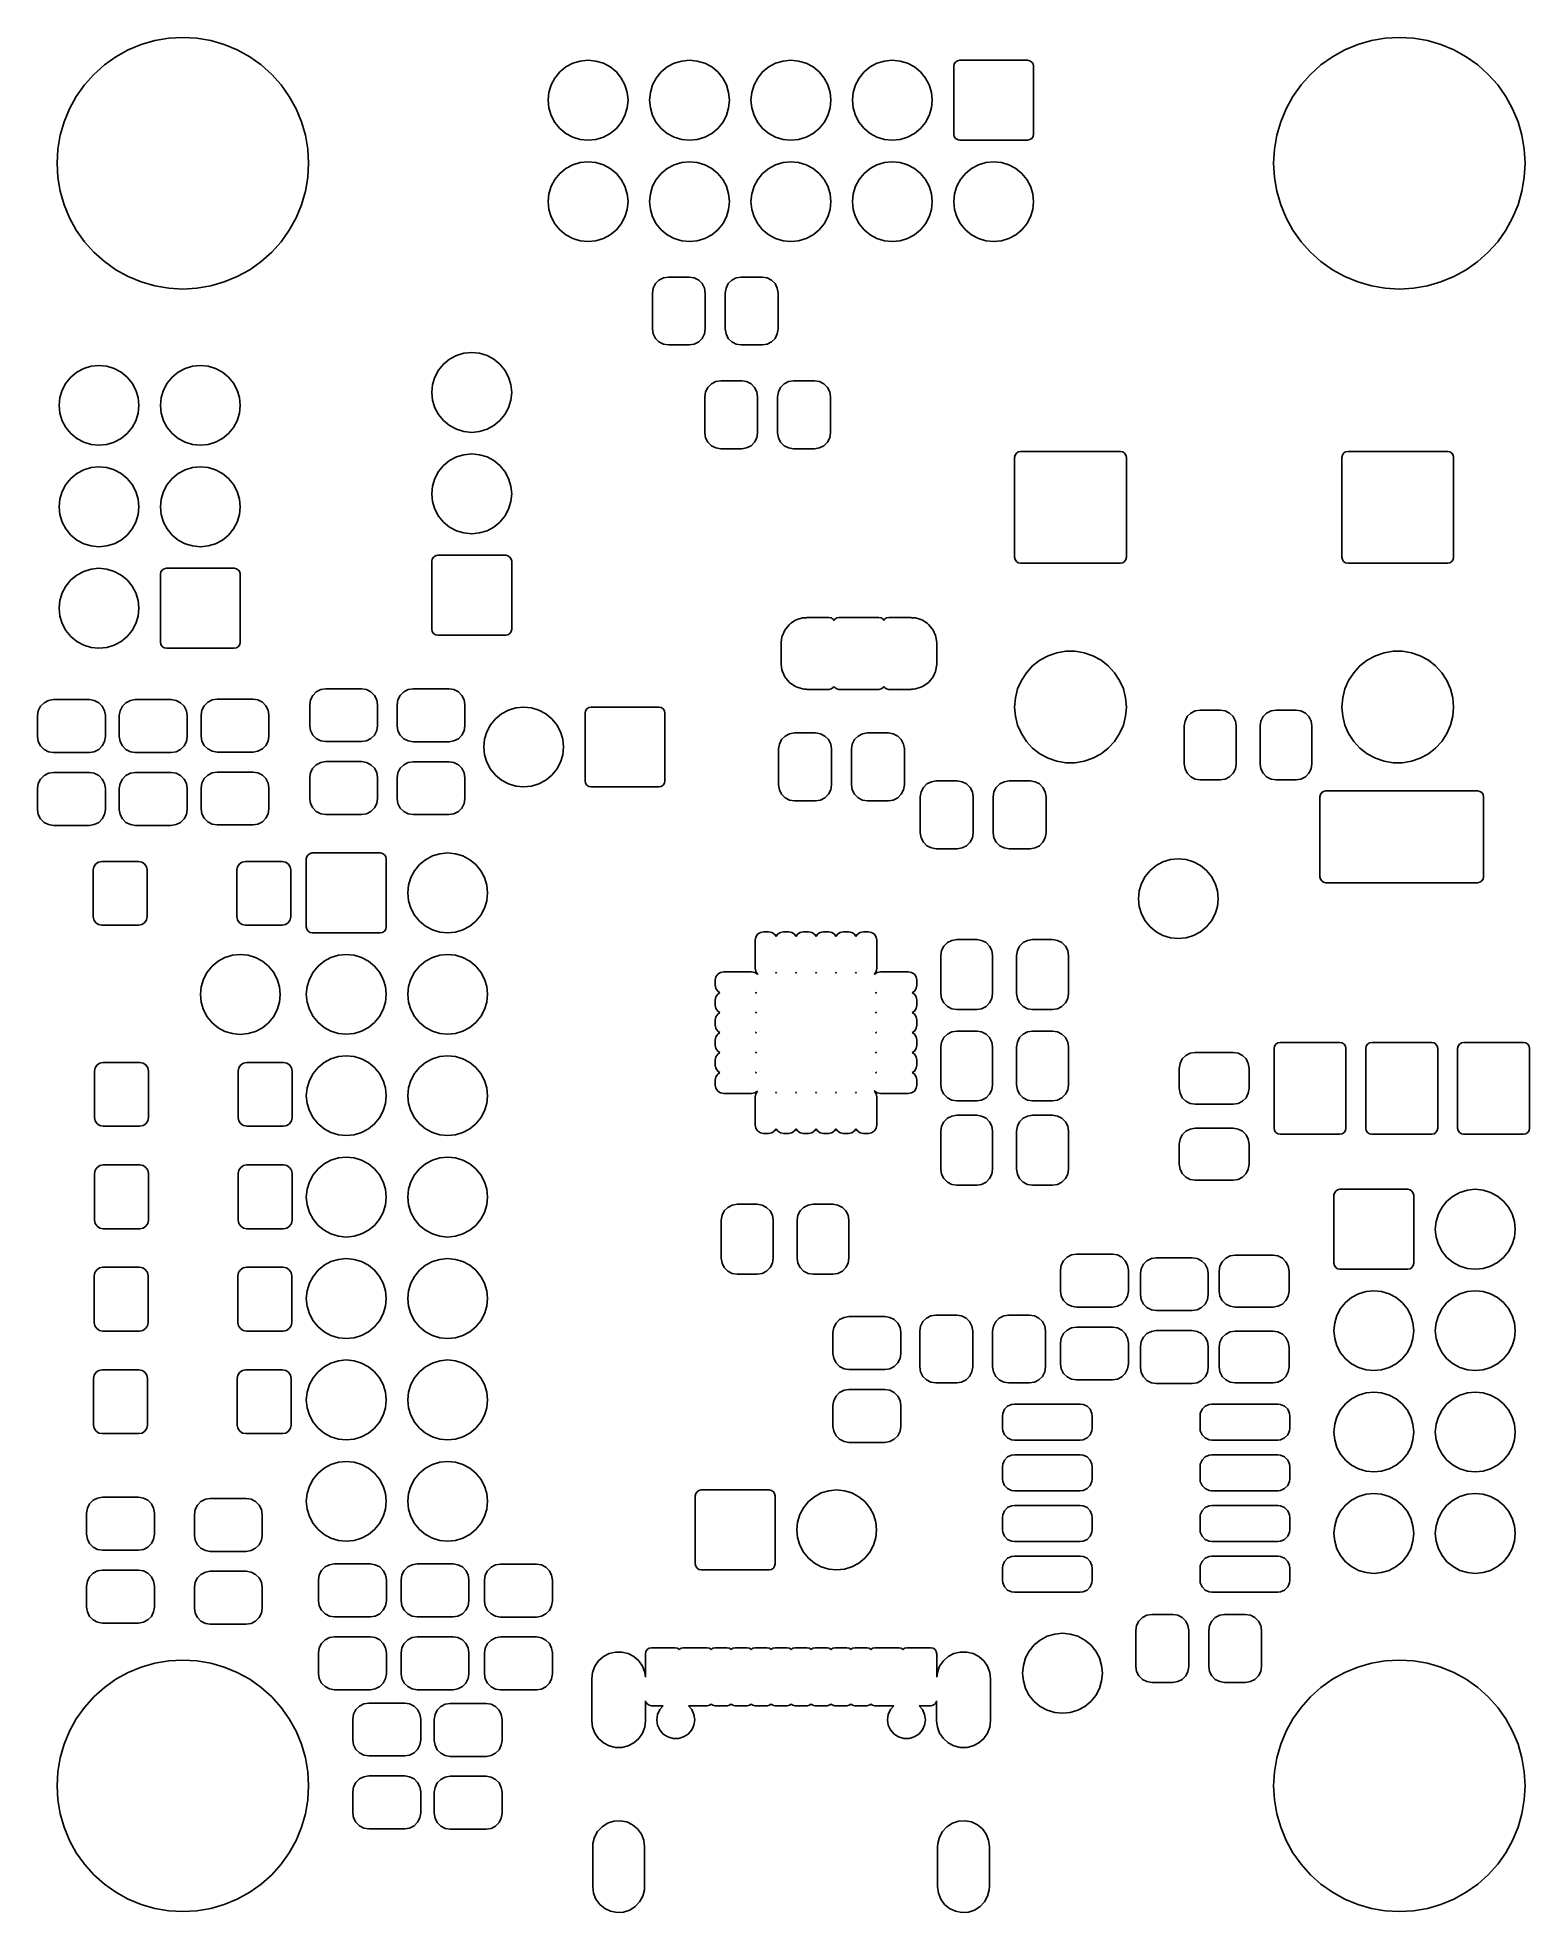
# Model space of a CAD drawing. Extents: x 0.26 to 1.73, y 0.28 to 2.12.
import ezdxf

# ---------------------------------------------------------------- set-up
doc = ezdxf.new("R2010")
doc.units = 0
doc.header["$MEASUREMENT"] = 0
doc.layers.add('BLACK', color=7, linetype='CONTINUOUS')

msp = doc.modelspace()

# ---------------------------------------------------------------- linework, layer by layer
at = {"layer": 'BLACK', "linetype": 'CONTINUOUS'}
for p, q in [((0.33402, 2.10501), (0.346192, 2.11173)), ((0.346192, 2.11173), (0.35904, 2.11706)), ((0.35904, 2.11706), (0.372404, 2.12091)), ((0.372404, 2.12091), (0.386115, 2.12324)), ((0.386115, 2.12324), (0.4, 2.12402)), ((0.4, 2.12402), (0.413885, 2.12324)), ((0.413885, 2.12324), (0.427596, 2.12091)), ((0.427596, 2.12091), (0.44096, 2.11706)), ((0.44096, 2.11706), (0.453808, 2.11173)), ((0.453808, 2.11173), (0.46598, 2.10501)), ((1.53402, 2.10501), (1.54619, 2.11173)), ((1.54619, 2.11173), (1.55904, 2.11706)), ((1.55904, 2.11706), (1.5724, 2.12091)), ((1.5724, 2.12091), (1.58611, 2.12324)), ((1.58611, 2.12324), (1.6, 2.12402)), ((1.6, 2.12402), (1.61389, 2.12324)), ((1.61389, 2.12324), (1.6276, 2.12091)), ((1.6276, 2.12091), (1.64096, 2.11706)), ((1.64096, 2.11706), (1.65381, 2.11173)), ((1.65381, 2.11173), (1.66598, 2.10501)), ((0.312308, 2.08769), (0.322677, 2.09696)), ((0.322677, 2.09696), (0.33402, 2.10501)), ((0.46598, 2.10501), (0.477323, 2.09696)), ((0.477323, 2.09696), (0.487692, 2.08769)), ((0.767068, 2.08408), (0.771964, 2.09004)), ((0.771964, 2.09004), (0.77793, 2.09494)), ((0.77793, 2.09494), (0.784737, 2.09858)), ((0.784737, 2.09858), (0.792122, 2.10082)), ((0.792122, 2.10082), (0.799803, 2.10157)), ((0.799803, 2.10157), (0.807484, 2.10082)), ((0.807484, 2.10082), (0.814869, 2.09858)), ((0.814869, 2.09858), (0.821676, 2.09494)), ((0.821676, 2.09494), (0.827642, 2.09004)), ((0.827642, 2.09004), (0.832538, 2.08408)), ((0.867068, 2.08408), (0.871964, 2.09004)), ((0.871964, 2.09004), (0.87793, 2.09494)), ((0.87793, 2.09494), (0.884737, 2.09858)), ((0.884737, 2.09858), (0.892122, 2.10082)), ((0.892122, 2.10082), (0.899803, 2.10157)), ((0.899803, 2.10157), (0.907484, 2.10082)), ((0.907484, 2.10082), (0.914869, 2.09858)), ((0.914869, 2.09858), (0.921676, 2.09494)), ((0.921676, 2.09494), (0.927642, 2.09004)), ((0.927642, 2.09004), (0.932538, 2.08408)), ((0.967068, 2.08408), (0.971964, 2.09004)), ((0.971964, 2.09004), (0.97793, 2.09494)), ((0.97793, 2.09494), (0.984737, 2.09858)), ((0.984737, 2.09858), (0.992122, 2.10082)), ((0.992122, 2.10082), (0.999803, 2.10157)), ((0.999803, 2.10157), (1.00748, 2.10082)), ((1.00748, 2.10082), (1.01487, 2.09858)), ((1.01487, 2.09858), (1.02168, 2.09494)), ((1.02168, 2.09494), (1.02764, 2.09004)), ((1.02764, 2.09004), (1.03254, 2.08408)), ((1.06707, 2.08408), (1.07196, 2.09004)), ((1.07196, 2.09004), (1.07793, 2.09494)), ((1.07793, 2.09494), (1.08474, 2.09858)), ((1.08474, 2.09858), (1.09212, 2.10082)), ((1.09212, 2.10082), (1.0998, 2.10157)), ((1.0998, 2.10157), (1.10748, 2.10082)), ((1.10748, 2.10082), (1.11487, 2.09858)), ((1.11487, 2.09858), (1.12168, 2.09494)), ((1.12168, 2.09494), (1.12764, 2.09004)), ((1.12764, 2.09004), (1.13254, 2.08408)), ((1.16043, 2.09567), (1.16088, 2.09793)), ((1.16043, 2.02874), (1.16043, 2.09567)), ((1.16088, 2.09793), (1.16216, 2.09985)), ((1.16216, 2.09985), (1.16408, 2.10113)), ((1.16408, 2.10113), (1.16634, 2.10157)), ((1.16634, 2.10157), (1.23327, 2.10157)), ((1.23327, 2.10157), (1.23553, 2.10113)), ((1.23553, 2.10113), (1.23744, 2.09985)), ((1.23744, 2.09985), (1.23872, 2.09793)), ((1.23872, 2.09793), (1.23917, 2.09567)), ((1.23917, 2.09567), (1.23917, 2.02874)), ((1.51231, 2.08769), (1.52268, 2.09696)), ((1.52268, 2.09696), (1.53402, 2.10501)), ((1.66598, 2.10501), (1.67732, 2.09696)), ((1.67732, 2.09696), (1.68769, 2.08769)), ((0.294993, 2.06598), (0.303041, 2.07732)), ((0.303041, 2.07732), (0.312308, 2.08769)), ((0.487692, 2.08769), (0.496959, 2.07732)), ((0.496959, 2.07732), (0.505007, 2.06598)), ((0.76119, 2.06989), (0.76343, 2.07727)), ((0.76343, 2.07727), (0.767068, 2.08408)), ((0.832538, 2.08408), (0.836176, 2.07727)), ((0.836176, 2.07727), (0.838417, 2.06989)), ((0.86119, 2.06989), (0.86343, 2.07727)), ((0.86343, 2.07727), (0.867068, 2.08408)), ((0.932538, 2.08408), (0.936176, 2.07727)), ((0.936176, 2.07727), (0.938417, 2.06989)), ((0.96119, 2.06989), (0.96343, 2.07727)), ((0.96343, 2.07727), (0.967068, 2.08408)), ((1.03254, 2.08408), (1.03618, 2.07727)), ((1.03618, 2.07727), (1.03842, 2.06989)), ((1.06119, 2.06989), (1.06343, 2.07727)), ((1.06343, 2.07727), (1.06707, 2.08408)), ((1.13254, 2.08408), (1.13618, 2.07727)), ((1.13618, 2.07727), (1.13842, 2.06989)), ((1.49499, 2.06598), (1.50304, 2.07732)), ((1.50304, 2.07732), (1.51231, 2.08769)), ((1.68769, 2.08769), (1.69696, 2.07732)), ((1.69696, 2.07732), (1.70501, 2.06598)), ((0.282944, 2.04096), (0.288266, 2.05381)), ((0.288266, 2.05381), (0.294993, 2.06598)), ((0.505007, 2.06598), (0.511734, 2.05381)), ((0.511734, 2.05381), (0.517056, 2.04096)), ((0.760433, 2.0622), (0.76119, 2.06989)), ((0.76119, 2.05452), (0.760433, 2.0622)), ((0.76343, 2.04714), (0.76119, 2.05452)), ((0.838417, 2.05452), (0.836176, 2.04714)), ((0.838417, 2.06989), (0.839173, 2.0622)), ((0.839173, 2.0622), (0.838417, 2.05452)), ((0.860433, 2.0622), (0.86119, 2.06989)), ((0.86119, 2.05452), (0.860433, 2.0622)), ((0.86343, 2.04714), (0.86119, 2.05452)), ((0.938417, 2.05452), (0.936176, 2.04714)), ((0.938417, 2.06989), (0.939173, 2.0622)), ((0.939173, 2.0622), (0.938417, 2.05452)), ((0.960433, 2.0622), (0.96119, 2.06989)), ((0.96119, 2.05452), (0.960433, 2.0622)), ((0.96343, 2.04714), (0.96119, 2.05452)), ((1.03842, 2.05452), (1.03618, 2.04714)), ((1.03842, 2.06989), (1.03917, 2.0622)), ((1.03917, 2.0622), (1.03842, 2.05452)), ((1.06043, 2.0622), (1.06119, 2.06989)), ((1.06119, 2.05452), (1.06043, 2.0622)), ((1.06343, 2.04714), (1.06119, 2.05452)), ((1.13842, 2.05452), (1.13618, 2.04714)), ((1.13842, 2.06989), (1.13917, 2.0622)), ((1.13917, 2.0622), (1.13842, 2.05452)), ((1.48294, 2.04096), (1.48827, 2.05381)), ((1.48827, 2.05381), (1.49499, 2.06598)), ((1.70501, 2.06598), (1.71173, 2.05381)), ((1.71173, 2.05381), (1.71706, 2.04096)), ((0.279094, 2.0276), (0.282944, 2.04096)), ((0.517056, 2.04096), (0.520906, 2.0276)), ((0.767068, 2.04033), (0.76343, 2.04714)), ((0.771964, 2.03437), (0.767068, 2.04033)), ((0.77793, 2.02947), (0.771964, 2.03437)), ((0.827642, 2.03437), (0.821676, 2.02947)), ((0.832538, 2.04033), (0.827642, 2.03437)), ((0.836176, 2.04714), (0.832538, 2.04033)), ((0.867068, 2.04033), (0.86343, 2.04714)), ((0.871964, 2.03437), (0.867068, 2.04033)), ((0.87793, 2.02947), (0.871964, 2.03437)), ((0.927642, 2.03437), (0.921676, 2.02947)), ((0.932538, 2.04033), (0.927642, 2.03437)), ((0.936176, 2.04714), (0.932538, 2.04033)), ((0.967068, 2.04033), (0.96343, 2.04714)), ((0.971964, 2.03437), (0.967068, 2.04033)), ((0.97793, 2.02947), (0.971964, 2.03437)), ((1.02764, 2.03437), (1.02168, 2.02947)), ((1.03254, 2.04033), (1.02764, 2.03437)), ((1.03618, 2.04714), (1.03254, 2.04033)), ((1.06707, 2.04033), (1.06343, 2.04714)), ((1.07196, 2.03437), (1.06707, 2.04033)), ((1.07793, 2.02947), (1.07196, 2.03437)), ((1.12764, 2.03437), (1.12168, 2.02947)), ((1.13254, 2.04033), (1.12764, 2.03437)), ((1.13618, 2.04714), (1.13254, 2.04033)), ((1.47909, 2.0276), (1.48294, 2.04096)), ((1.71706, 2.04096), (1.72091, 2.0276)), ((0.276764, 2.01389), (0.279094, 2.0276)), ((0.520906, 2.0276), (0.523236, 2.01389)), ((0.784737, 2.02583), (0.77793, 2.02947)), ((0.792122, 2.02359), (0.784737, 2.02583)), ((0.799803, 2.02283), (0.792122, 2.02359)), ((0.807484, 2.02359), (0.799803, 2.02283)), ((0.814869, 2.02583), (0.807484, 2.02359)), ((0.821676, 2.02947), (0.814869, 2.02583)), ((0.884737, 2.02583), (0.87793, 2.02947)), ((0.892122, 2.02359), (0.884737, 2.02583)), ((0.899803, 2.02283), (0.892122, 2.02359)), ((0.907484, 2.02359), (0.899803, 2.02283)), ((0.914869, 2.02583), (0.907484, 2.02359)), ((0.921676, 2.02947), (0.914869, 2.02583)), ((0.984737, 2.02583), (0.97793, 2.02947)), ((0.992122, 2.02359), (0.984737, 2.02583)), ((0.999803, 2.02283), (0.992122, 2.02359)), ((1.00748, 2.02359), (0.999803, 2.02283)), ((1.01487, 2.02583), (1.00748, 2.02359)), ((1.02168, 2.02947), (1.01487, 2.02583)), ((1.08474, 2.02583), (1.07793, 2.02947)), ((1.09212, 2.02359), (1.08474, 2.02583)), ((1.0998, 2.02283), (1.09212, 2.02359)), ((1.10748, 2.02359), (1.0998, 2.02283)), ((1.11487, 2.02583), (1.10748, 2.02359)), ((1.12168, 2.02947), (1.11487, 2.02583)), ((1.16088, 2.02648), (1.16043, 2.02874)), ((1.16216, 2.02456), (1.16088, 2.02648)), ((1.16408, 2.02328), (1.16216, 2.02456)), ((1.16634, 2.02283), (1.16408, 2.02328)), ((1.23327, 2.02283), (1.16634, 2.02283)), ((1.23553, 2.02328), (1.23327, 2.02283)), ((1.23744, 2.02456), (1.23553, 2.02328)), ((1.23872, 2.02648), (1.23744, 2.02456)), ((1.23917, 2.02874), (1.23872, 2.02648)), ((1.47676, 2.01389), (1.47909, 2.0276)), ((1.72091, 2.0276), (1.72324, 2.01389)), ((0.275984, 2), (0.276764, 2.01389)), ((0.276764, 1.98611), (0.275984, 2)), ((0.523236, 2.01389), (0.524016, 2)), ((0.524016, 2), (0.523236, 1.98611)), ((0.77793, 1.99494), (0.784737, 1.99858)), ((0.784737, 1.99858), (0.792122, 2.00082)), ((0.792122, 2.00082), (0.799803, 2.00157)), ((0.799803, 2.00157), (0.807484, 2.00082)), ((0.807484, 2.00082), (0.814869, 1.99858)), ((0.814869, 1.99858), (0.821676, 1.99494)), ((0.87793, 1.99494), (0.884737, 1.99858)), ((0.884737, 1.99858), (0.892122, 2.00082)), ((0.892122, 2.00082), (0.899803, 2.00157)), ((0.899803, 2.00157), (0.907484, 2.00082)), ((0.907484, 2.00082), (0.914869, 1.99858)), ((0.914869, 1.99858), (0.921676, 1.99494)), ((0.97793, 1.99494), (0.984737, 1.99858)), ((0.984737, 1.99858), (0.992122, 2.00082)), ((0.992122, 2.00082), (0.999803, 2.00157)), ((0.999803, 2.00157), (1.00748, 2.00082)), ((1.00748, 2.00082), (1.01487, 1.99858)), ((1.01487, 1.99858), (1.02168, 1.99494)), ((1.07793, 1.99494), (1.08474, 1.99858)), ((1.08474, 1.99858), (1.09212, 2.00082)), ((1.09212, 2.00082), (1.0998, 2.00157)), ((1.0998, 2.00157), (1.10748, 2.00082)), ((1.10748, 2.00082), (1.11487, 1.99858)), ((1.11487, 1.99858), (1.12168, 1.99494)), ((1.17793, 1.99494), (1.18474, 1.99858)), ((1.18474, 1.99858), (1.19212, 2.00082)), ((1.19212, 2.00082), (1.1998, 2.00157)), ((1.1998, 2.00157), (1.20748, 2.00082)), ((1.20748, 2.00082), (1.21487, 1.99858)), ((1.21487, 1.99858), (1.22168, 1.99494)), ((1.47598, 2), (1.47676, 2.01389)), ((1.47676, 1.98611), (1.47598, 2)), ((1.72324, 2.01389), (1.72402, 2)), ((1.72402, 2), (1.72324, 1.98611)), ((0.279094, 1.9724), (0.276764, 1.98611)), ((0.523236, 1.98611), (0.520906, 1.9724)), ((0.76343, 1.97727), (0.767068, 1.98408)), ((0.767068, 1.98408), (0.771964, 1.99004)), ((0.771964, 1.99004), (0.77793, 1.99494)), ((0.821676, 1.99494), (0.827642, 1.99004)), ((0.827642, 1.99004), (0.832538, 1.98408)), ((0.832538, 1.98408), (0.836176, 1.97727)), ((0.86343, 1.97727), (0.867068, 1.98408)), ((0.867068, 1.98408), (0.871964, 1.99004)), ((0.871964, 1.99004), (0.87793, 1.99494)), ((0.921676, 1.99494), (0.927642, 1.99004)), ((0.927642, 1.99004), (0.932538, 1.98408)), ((0.932538, 1.98408), (0.936176, 1.97727)), ((0.96343, 1.97727), (0.967068, 1.98408)), ((0.967068, 1.98408), (0.971964, 1.99004)), ((0.971964, 1.99004), (0.97793, 1.99494)), ((1.02168, 1.99494), (1.02764, 1.99004)), ((1.02764, 1.99004), (1.03254, 1.98408)), ((1.03254, 1.98408), (1.03618, 1.97727)), ((1.06343, 1.97727), (1.06707, 1.98408)), ((1.06707, 1.98408), (1.07196, 1.99004)), ((1.07196, 1.99004), (1.07793, 1.99494)), ((1.12168, 1.99494), (1.12764, 1.99004)), ((1.12764, 1.99004), (1.13254, 1.98408)), ((1.13254, 1.98408), (1.13618, 1.97727)), ((1.16343, 1.97727), (1.16707, 1.98408)), ((1.16707, 1.98408), (1.17196, 1.99004)), ((1.17196, 1.99004), (1.17793, 1.99494)), ((1.22168, 1.99494), (1.22764, 1.99004)), ((1.22764, 1.99004), (1.23254, 1.98408)), ((1.23254, 1.98408), (1.23618, 1.97727)), ((1.47909, 1.9724), (1.47676, 1.98611)), ((1.72324, 1.98611), (1.72091, 1.9724)), ((0.282944, 1.95904), (0.279094, 1.9724)), ((0.520906, 1.9724), (0.517056, 1.95904)), ((0.760433, 1.9622), (0.76119, 1.96989)), ((0.76119, 1.95452), (0.760433, 1.9622)), ((0.76119, 1.96989), (0.76343, 1.97727)), ((0.836176, 1.97727), (0.838417, 1.96989)), ((0.838417, 1.96989), (0.839173, 1.9622)), ((0.839173, 1.9622), (0.838417, 1.95452)), ((0.860433, 1.9622), (0.86119, 1.96989)), ((0.86119, 1.95452), (0.860433, 1.9622)), ((0.86119, 1.96989), (0.86343, 1.97727)), ((0.936176, 1.97727), (0.938417, 1.96989)), ((0.938417, 1.96989), (0.939173, 1.9622)), ((0.939173, 1.9622), (0.938417, 1.95452)), ((0.960433, 1.9622), (0.96119, 1.96989)), ((0.96119, 1.95452), (0.960433, 1.9622)), ((0.96119, 1.96989), (0.96343, 1.97727)), ((1.03618, 1.97727), (1.03842, 1.96989)), ((1.03842, 1.96989), (1.03917, 1.9622)), ((1.03917, 1.9622), (1.03842, 1.95452)), ((1.06043, 1.9622), (1.06119, 1.96989)), ((1.06119, 1.95452), (1.06043, 1.9622)), ((1.06119, 1.96989), (1.06343, 1.97727)), ((1.13618, 1.97727), (1.13842, 1.96989)), ((1.13842, 1.96989), (1.13917, 1.9622)), ((1.13917, 1.9622), (1.13842, 1.95452)), ((1.16043, 1.9622), (1.16119, 1.96989)), ((1.16119, 1.95452), (1.16043, 1.9622)), ((1.16119, 1.96989), (1.16343, 1.97727)), ((1.23618, 1.97727), (1.23842, 1.96989)), ((1.23842, 1.96989), (1.23917, 1.9622)), ((1.23917, 1.9622), (1.23842, 1.95452)), ((1.48294, 1.95904), (1.47909, 1.9724)), ((1.72091, 1.9724), (1.71706, 1.95904)), ((0.288266, 1.94619), (0.282944, 1.95904)), ((0.294993, 1.93402), (0.288266, 1.94619)), ((0.511734, 1.94619), (0.505007, 1.93402)), ((0.517056, 1.95904), (0.511734, 1.94619)), ((0.76343, 1.94714), (0.76119, 1.95452)), ((0.767068, 1.94033), (0.76343, 1.94714)), ((0.836176, 1.94714), (0.832538, 1.94033)), ((0.838417, 1.95452), (0.836176, 1.94714)), ((0.86343, 1.94714), (0.86119, 1.95452)), ((0.867068, 1.94033), (0.86343, 1.94714)), ((0.936176, 1.94714), (0.932538, 1.94033)), ((0.938417, 1.95452), (0.936176, 1.94714)), ((0.96343, 1.94714), (0.96119, 1.95452)), ((0.967068, 1.94033), (0.96343, 1.94714)), ((1.03618, 1.94714), (1.03254, 1.94033)), ((1.03842, 1.95452), (1.03618, 1.94714)), ((1.06343, 1.94714), (1.06119, 1.95452)), ((1.06707, 1.94033), (1.06343, 1.94714)), ((1.13618, 1.94714), (1.13254, 1.94033)), ((1.13842, 1.95452), (1.13618, 1.94714)), ((1.16343, 1.94714), (1.16119, 1.95452)), ((1.16707, 1.94033), (1.16343, 1.94714)), ((1.23618, 1.94714), (1.23254, 1.94033)), ((1.23842, 1.95452), (1.23618, 1.94714)), ((1.48827, 1.94619), (1.48294, 1.95904)), ((1.49499, 1.93402), (1.48827, 1.94619)), ((1.71173, 1.94619), (1.70501, 1.93402)), ((1.71706, 1.95904), (1.71173, 1.94619)), ((0.303041, 1.92268), (0.294993, 1.93402)), ((0.505007, 1.93402), (0.496959, 1.92268)), ((0.771964, 1.93437), (0.767068, 1.94033)), ((0.77793, 1.92947), (0.771964, 1.93437)), ((0.784737, 1.92583), (0.77793, 1.92947)), ((0.792122, 1.92359), (0.784737, 1.92583)), ((0.799803, 1.92283), (0.792122, 1.92359)), ((0.807484, 1.92359), (0.799803, 1.92283)), ((0.814869, 1.92583), (0.807484, 1.92359)), ((0.821676, 1.92947), (0.814869, 1.92583)), ((0.827642, 1.93437), (0.821676, 1.92947)), ((0.832538, 1.94033), (0.827642, 1.93437)), ((0.871964, 1.93437), (0.867068, 1.94033)), ((0.87793, 1.92947), (0.871964, 1.93437)), ((0.884737, 1.92583), (0.87793, 1.92947)), ((0.892122, 1.92359), (0.884737, 1.92583)), ((0.899803, 1.92283), (0.892122, 1.92359)), ((0.907484, 1.92359), (0.899803, 1.92283)), ((0.914869, 1.92583), (0.907484, 1.92359)), ((0.921676, 1.92947), (0.914869, 1.92583)), ((0.927642, 1.93437), (0.921676, 1.92947)), ((0.932538, 1.94033), (0.927642, 1.93437)), ((0.971964, 1.93437), (0.967068, 1.94033)), ((0.97793, 1.92947), (0.971964, 1.93437)), ((0.984737, 1.92583), (0.97793, 1.92947)), ((0.992122, 1.92359), (0.984737, 1.92583)), ((0.999803, 1.92283), (0.992122, 1.92359)), ((1.00748, 1.92359), (0.999803, 1.92283)), ((1.01487, 1.92583), (1.00748, 1.92359)), ((1.02168, 1.92947), (1.01487, 1.92583)), ((1.02764, 1.93437), (1.02168, 1.92947)), ((1.03254, 1.94033), (1.02764, 1.93437)), ((1.07196, 1.93437), (1.06707, 1.94033)), ((1.07793, 1.92947), (1.07196, 1.93437)), ((1.08474, 1.92583), (1.07793, 1.92947)), ((1.09212, 1.92359), (1.08474, 1.92583)), ((1.0998, 1.92283), (1.09212, 1.92359)), ((1.10748, 1.92359), (1.0998, 1.92283)), ((1.11487, 1.92583), (1.10748, 1.92359)), ((1.12168, 1.92947), (1.11487, 1.92583)), ((1.12764, 1.93437), (1.12168, 1.92947)), ((1.13254, 1.94033), (1.12764, 1.93437)), ((1.17196, 1.93437), (1.16707, 1.94033)), ((1.17793, 1.92947), (1.17196, 1.93437)), ((1.18474, 1.92583), (1.17793, 1.92947)), ((1.19212, 1.92359), (1.18474, 1.92583)), ((1.1998, 1.92283), (1.19212, 1.92359)), ((1.20748, 1.92359), (1.1998, 1.92283)), ((1.21487, 1.92583), (1.20748, 1.92359)), ((1.22168, 1.92947), (1.21487, 1.92583)), ((1.22764, 1.93437), (1.22168, 1.92947)), ((1.23254, 1.94033), (1.22764, 1.93437)), ((1.50304, 1.92268), (1.49499, 1.93402)), ((1.70501, 1.93402), (1.69696, 1.92268)), ((0.312308, 1.91231), (0.303041, 1.92268)), ((0.322677, 1.90304), (0.312308, 1.91231)), ((0.487692, 1.91231), (0.477323, 1.90304)), ((0.496959, 1.92268), (0.487692, 1.91231)), ((1.51231, 1.91231), (1.50304, 1.92268)), ((1.52268, 1.90304), (1.51231, 1.91231)), ((1.68769, 1.91231), (1.67732, 1.90304)), ((1.69696, 1.92268), (1.68769, 1.91231)), ((0.33402, 1.89499), (0.322677, 1.90304)), ((0.346192, 1.88827), (0.33402, 1.89499)), ((0.35904, 1.88294), (0.346192, 1.88827)), ((0.453808, 1.88827), (0.44096, 1.88294)), ((0.46598, 1.89499), (0.453808, 1.88827)), ((0.477323, 1.90304), (0.46598, 1.89499)), ((0.869681, 1.88479), (0.874071, 1.88702)), ((0.874071, 1.88702), (0.878937, 1.8878)), ((0.878937, 1.8878), (0.899606, 1.8878)), ((0.899606, 1.8878), (0.904473, 1.88702)), ((0.904473, 1.88702), (0.908863, 1.88479)), ((0.941531, 1.88479), (0.945921, 1.88702)), ((0.945921, 1.88702), (0.950787, 1.8878)), ((0.950787, 1.8878), (0.971457, 1.8878)), ((0.971457, 1.8878), (0.976323, 1.88702)), ((0.976323, 1.88702), (0.980713, 1.88479)), ((1.53402, 1.89499), (1.52268, 1.90304)), ((1.54619, 1.88827), (1.53402, 1.89499)), ((1.55904, 1.88294), (1.54619, 1.88827)), ((1.65381, 1.88827), (1.64096, 1.88294)), ((1.66598, 1.89499), (1.65381, 1.88827)), ((1.67732, 1.90304), (1.66598, 1.89499)), ((0.372404, 1.87909), (0.35904, 1.88294)), ((0.386115, 1.87676), (0.372404, 1.87909)), ((0.4, 1.87598), (0.386115, 1.87676)), ((0.413885, 1.87676), (0.4, 1.87598)), ((0.427596, 1.87909), (0.413885, 1.87676)), ((0.44096, 1.88294), (0.427596, 1.87909)), ((0.863189, 1.87205), (0.86396, 1.87691)), ((0.863189, 1.83661), (0.863189, 1.87205)), ((0.86396, 1.87691), (0.866197, 1.8813)), ((0.866197, 1.8813), (0.869681, 1.88479)), ((0.908863, 1.88479), (0.912347, 1.8813)), ((0.912347, 1.8813), (0.914584, 1.87691)), ((0.914584, 1.87691), (0.915354, 1.87205)), ((0.915354, 1.87205), (0.915354, 1.83661)), ((0.935039, 1.87205), (0.93581, 1.87691)), ((0.935039, 1.83661), (0.935039, 1.87205)), ((0.93581, 1.87691), (0.938047, 1.8813)), ((0.938047, 1.8813), (0.941531, 1.88479)), ((0.980713, 1.88479), (0.984197, 1.8813)), ((0.984197, 1.8813), (0.986434, 1.87691)), ((0.986434, 1.87691), (0.987205, 1.87205)), ((0.987205, 1.87205), (0.987205, 1.83661)), ((1.5724, 1.87909), (1.55904, 1.88294)), ((1.58611, 1.87676), (1.5724, 1.87909)), ((1.6, 1.87598), (1.58611, 1.87676)), ((1.61389, 1.87676), (1.6, 1.87598)), ((1.6276, 1.87909), (1.61389, 1.87676)), ((1.64096, 1.88294), (1.6276, 1.87909)), ((0.86396, 1.83175), (0.863189, 1.83661)), ((0.866197, 1.82736), (0.86396, 1.83175)), ((0.914584, 1.83175), (0.912347, 1.82736)), ((0.915354, 1.83661), (0.914584, 1.83175)), ((0.93581, 1.83175), (0.935039, 1.83661)), ((0.938047, 1.82736), (0.93581, 1.83175)), ((0.986434, 1.83175), (0.984197, 1.82736)), ((0.987205, 1.83661), (0.986434, 1.83175)), ((0.669973, 1.81039), (0.677359, 1.81263)), ((0.677359, 1.81263), (0.685039, 1.81339)), ((0.685039, 1.81339), (0.69272, 1.81263)), ((0.69272, 1.81263), (0.700106, 1.81039)), ((0.869681, 1.82387), (0.866197, 1.82736)), ((0.874071, 1.82164), (0.869681, 1.82387)), ((0.878937, 1.82087), (0.874071, 1.82164)), ((0.899606, 1.82087), (0.878937, 1.82087)), ((0.904473, 1.82164), (0.899606, 1.82087)), ((0.908863, 1.82387), (0.904473, 1.82164)), ((0.912347, 1.82736), (0.908863, 1.82387)), ((0.941531, 1.82387), (0.938047, 1.82736)), ((0.945921, 1.82164), (0.941531, 1.82387)), ((0.950787, 1.82087), (0.945921, 1.82164)), ((0.971457, 1.82087), (0.950787, 1.82087)), ((0.976323, 1.82164), (0.971457, 1.82087)), ((0.980713, 1.82387), (0.976323, 1.82164)), ((0.984197, 1.82736), (0.980713, 1.82387)), ((0.289484, 1.78906), (0.29545, 1.79396)), ((0.29545, 1.79396), (0.302257, 1.79759)), ((0.302257, 1.79759), (0.309642, 1.79983)), ((0.309642, 1.79983), (0.317323, 1.80059)), ((0.317323, 1.80059), (0.325004, 1.79983)), ((0.325004, 1.79983), (0.332389, 1.79759)), ((0.332389, 1.79759), (0.339196, 1.79396)), ((0.339196, 1.79396), (0.345162, 1.78906)), ((0.389484, 1.78906), (0.39545, 1.79396)), ((0.39545, 1.79396), (0.402257, 1.79759)), ((0.402257, 1.79759), (0.409642, 1.79983)), ((0.409642, 1.79983), (0.417323, 1.80059)), ((0.417323, 1.80059), (0.425004, 1.79983)), ((0.425004, 1.79983), (0.432389, 1.79759)), ((0.432389, 1.79759), (0.439196, 1.79396)), ((0.439196, 1.79396), (0.445162, 1.78906)), ((0.648666, 1.78908), (0.652304, 1.79589)), ((0.652304, 1.79589), (0.657201, 1.80185)), ((0.657201, 1.80185), (0.663167, 1.80675)), ((0.663167, 1.80675), (0.669973, 1.81039)), ((0.700106, 1.81039), (0.706912, 1.80675)), ((0.706912, 1.80675), (0.712878, 1.80185)), ((0.712878, 1.80185), (0.717774, 1.79589)), ((0.717774, 1.79589), (0.721413, 1.78908)), ((0.278709, 1.7689), (0.28095, 1.77629)), ((0.28095, 1.77629), (0.284588, 1.78309)), ((0.284588, 1.78309), (0.289484, 1.78906)), ((0.345162, 1.78906), (0.350058, 1.78309)), ((0.350058, 1.78309), (0.353696, 1.77629)), ((0.353696, 1.77629), (0.355936, 1.7689)), ((0.378709, 1.7689), (0.38095, 1.77629)), ((0.38095, 1.77629), (0.384588, 1.78309)), ((0.384588, 1.78309), (0.389484, 1.78906)), ((0.445162, 1.78906), (0.450058, 1.78309)), ((0.450058, 1.78309), (0.453696, 1.77629)), ((0.453696, 1.77629), (0.455936, 1.7689)), ((0.645669, 1.77402), (0.646426, 1.7817)), ((0.646426, 1.7817), (0.648666, 1.78908)), ((0.721413, 1.78908), (0.723653, 1.7817)), ((0.723653, 1.7817), (0.724409, 1.77402)), ((0.915633, 1.77455), (0.91787, 1.77894)), ((0.91787, 1.77894), (0.921354, 1.78243)), ((0.921354, 1.78243), (0.925744, 1.78466)), ((0.925744, 1.78466), (0.93061, 1.78543)), ((0.93061, 1.78543), (0.95128, 1.78543)), ((0.95128, 1.78543), (0.956146, 1.78466)), ((0.956146, 1.78466), (0.960536, 1.78243)), ((0.960536, 1.78243), (0.96402, 1.77894)), ((0.96402, 1.77894), (0.966257, 1.77455)), ((0.987483, 1.77455), (0.98972, 1.77894)), ((0.98972, 1.77894), (0.993204, 1.78243)), ((0.993204, 1.78243), (0.997594, 1.78466)), ((0.997594, 1.78466), (1.00246, 1.78543)), ((1.00246, 1.78543), (1.02313, 1.78543)), ((1.02313, 1.78543), (1.028, 1.78466)), ((1.028, 1.78466), (1.03239, 1.78243)), ((1.03239, 1.78243), (1.03587, 1.77894)), ((1.03587, 1.77894), (1.03811, 1.77455)), ((0.277953, 1.76122), (0.278709, 1.7689)), ((0.278709, 1.75354), (0.277953, 1.76122)), ((0.355936, 1.7689), (0.356693, 1.76122)), ((0.356693, 1.76122), (0.355936, 1.75354)), ((0.377953, 1.76122), (0.378709, 1.7689)), ((0.378709, 1.75354), (0.377953, 1.76122)), ((0.455936, 1.7689), (0.456693, 1.76122)), ((0.456693, 1.76122), (0.455936, 1.75354)), ((0.646426, 1.76634), (0.645669, 1.77402)), ((0.648666, 1.75895), (0.646426, 1.76634)), ((0.652304, 1.75214), (0.648666, 1.75895)), ((0.721413, 1.75895), (0.717774, 1.75214)), ((0.723653, 1.76634), (0.721413, 1.75895)), ((0.724409, 1.77402), (0.723653, 1.76634)), ((0.914862, 1.76969), (0.915633, 1.77455)), ((0.914862, 1.73425), (0.914862, 1.76969)), ((0.966257, 1.77455), (0.967028, 1.76969)), ((0.967028, 1.76969), (0.967028, 1.73425)), ((0.986713, 1.76969), (0.987483, 1.77455)), ((0.986713, 1.73425), (0.986713, 1.76969)), ((1.03811, 1.77455), (1.03888, 1.76969)), ((1.03888, 1.76969), (1.03888, 1.73425)), ((0.28095, 1.74615), (0.278709, 1.75354)), ((0.284588, 1.73935), (0.28095, 1.74615)), ((0.289484, 1.73338), (0.284588, 1.73935)), ((0.350058, 1.73935), (0.345162, 1.73338)), ((0.353696, 1.74615), (0.350058, 1.73935)), ((0.355936, 1.75354), (0.353696, 1.74615)), ((0.38095, 1.74615), (0.378709, 1.75354)), ((0.384588, 1.73935), (0.38095, 1.74615)), ((0.389484, 1.73338), (0.384588, 1.73935)), ((0.450058, 1.73935), (0.445162, 1.73338)), ((0.453696, 1.74615), (0.450058, 1.73935)), ((0.455936, 1.75354), (0.453696, 1.74615)), ((0.657201, 1.74618), (0.652304, 1.75214)), ((0.663167, 1.74128), (0.657201, 1.74618)), ((0.669973, 1.73764), (0.663167, 1.74128)), ((0.706912, 1.74128), (0.700106, 1.73764)), ((0.712878, 1.74618), (0.706912, 1.74128)), ((0.717774, 1.75214), (0.712878, 1.74618)), ((0.29545, 1.72849), (0.289484, 1.73338)), ((0.302257, 1.72485), (0.29545, 1.72849)), ((0.309642, 1.72261), (0.302257, 1.72485)), ((0.317323, 1.72185), (0.309642, 1.72261)), ((0.325004, 1.72261), (0.317323, 1.72185)), ((0.332389, 1.72485), (0.325004, 1.72261)), ((0.339196, 1.72849), (0.332389, 1.72485)), ((0.345162, 1.73338), (0.339196, 1.72849)), ((0.39545, 1.72849), (0.389484, 1.73338)), ((0.402257, 1.72485), (0.39545, 1.72849)), ((0.409642, 1.72261), (0.402257, 1.72485)), ((0.417323, 1.72185), (0.409642, 1.72261)), ((0.425004, 1.72261), (0.417323, 1.72185)), ((0.432389, 1.72485), (0.425004, 1.72261)), ((0.439196, 1.72849), (0.432389, 1.72485)), ((0.445162, 1.73338), (0.439196, 1.72849)), ((0.677359, 1.7354), (0.669973, 1.73764)), ((0.685039, 1.73465), (0.677359, 1.7354)), ((0.69272, 1.7354), (0.685039, 1.73465)), ((0.700106, 1.73764), (0.69272, 1.7354)), ((0.915633, 1.72939), (0.914862, 1.73425)), ((0.91787, 1.725), (0.915633, 1.72939)), ((0.921354, 1.72151), (0.91787, 1.725)), ((0.925744, 1.71927), (0.921354, 1.72151)), ((0.960536, 1.72151), (0.956146, 1.71927)), ((0.96402, 1.725), (0.960536, 1.72151)), ((0.966257, 1.72939), (0.96402, 1.725)), ((0.967028, 1.73425), (0.966257, 1.72939)), ((0.987483, 1.72939), (0.986713, 1.73425)), ((0.98972, 1.725), (0.987483, 1.72939)), ((0.993204, 1.72151), (0.98972, 1.725)), ((0.997594, 1.71927), (0.993204, 1.72151)), ((1.03239, 1.72151), (1.028, 1.71927)), ((1.03587, 1.725), (1.03239, 1.72151)), ((1.03811, 1.72939), (1.03587, 1.725)), ((1.03888, 1.73425), (1.03811, 1.72939)), ((0.652304, 1.69589), (0.657201, 1.70185)), ((0.657201, 1.70185), (0.663167, 1.70675)), ((0.663167, 1.70675), (0.669973, 1.71039)), ((0.669973, 1.71039), (0.677359, 1.71263)), ((0.677359, 1.71263), (0.685039, 1.71339)), ((0.685039, 1.71339), (0.69272, 1.71263)), ((0.69272, 1.71263), (0.700106, 1.71039)), ((0.700106, 1.71039), (0.706912, 1.70675)), ((0.706912, 1.70675), (0.712878, 1.70185)), ((0.712878, 1.70185), (0.717774, 1.69589)), ((0.93061, 1.7185), (0.925744, 1.71927)), ((0.95128, 1.7185), (0.93061, 1.7185)), ((0.956146, 1.71927), (0.95128, 1.7185)), ((1.00246, 1.7185), (0.997594, 1.71927)), ((1.02313, 1.7185), (1.00246, 1.7185)), ((1.028, 1.71927), (1.02313, 1.7185)), ((1.22047, 1.70984), (1.22092, 1.7121)), ((1.22047, 1.61142), (1.22047, 1.70984)), ((1.22092, 1.7121), (1.2222, 1.71402)), ((1.2222, 1.71402), (1.22412, 1.7153)), ((1.22412, 1.7153), (1.22638, 1.71575)), ((1.22638, 1.71575), (1.3248, 1.71575)), ((1.3248, 1.71575), (1.32706, 1.7153)), ((1.32706, 1.7153), (1.32898, 1.71402)), ((1.32898, 1.71402), (1.33026, 1.7121)), ((1.33026, 1.7121), (1.33071, 1.70984)), ((1.33071, 1.70984), (1.33071, 1.61142)), ((1.54331, 1.70984), (1.54376, 1.7121)), ((1.54331, 1.61142), (1.54331, 1.70984)), ((1.54376, 1.7121), (1.54504, 1.71402)), ((1.54504, 1.71402), (1.54695, 1.7153)), ((1.54695, 1.7153), (1.54921, 1.71575)), ((1.54921, 1.71575), (1.64764, 1.71575)), ((1.64764, 1.71575), (1.6499, 1.7153)), ((1.6499, 1.7153), (1.65181, 1.71402)), ((1.65181, 1.71402), (1.65309, 1.7121)), ((1.65309, 1.7121), (1.65354, 1.70984)), ((1.65354, 1.70984), (1.65354, 1.61142)), ((0.28095, 1.67629), (0.284588, 1.68309)), ((0.284588, 1.68309), (0.289484, 1.68906)), ((0.289484, 1.68906), (0.29545, 1.69396)), ((0.29545, 1.69396), (0.302257, 1.69759)), ((0.302257, 1.69759), (0.309642, 1.69983)), ((0.309642, 1.69983), (0.317323, 1.70059)), ((0.317323, 1.70059), (0.325004, 1.69983)), ((0.325004, 1.69983), (0.332389, 1.69759)), ((0.332389, 1.69759), (0.339196, 1.69396)), ((0.339196, 1.69396), (0.345162, 1.68906)), ((0.345162, 1.68906), (0.350058, 1.68309)), ((0.350058, 1.68309), (0.353696, 1.67629)), ((0.38095, 1.67629), (0.384588, 1.68309)), ((0.384588, 1.68309), (0.389484, 1.68906)), ((0.389484, 1.68906), (0.39545, 1.69396)), ((0.39545, 1.69396), (0.402257, 1.69759)), ((0.402257, 1.69759), (0.409642, 1.69983)), ((0.409642, 1.69983), (0.417323, 1.70059)), ((0.417323, 1.70059), (0.425004, 1.69983)), ((0.425004, 1.69983), (0.432389, 1.69759)), ((0.432389, 1.69759), (0.439196, 1.69396)), ((0.439196, 1.69396), (0.445162, 1.68906)), ((0.445162, 1.68906), (0.450058, 1.68309)), ((0.450058, 1.68309), (0.453696, 1.67629)), ((0.646426, 1.6817), (0.648666, 1.68908)), ((0.648666, 1.68908), (0.652304, 1.69589)), ((0.717774, 1.69589), (0.721413, 1.68908)), ((0.721413, 1.68908), (0.723653, 1.6817)), ((0.277953, 1.66122), (0.278709, 1.6689)), ((0.278709, 1.6689), (0.28095, 1.67629)), ((0.353696, 1.67629), (0.355936, 1.6689)), ((0.355936, 1.6689), (0.356693, 1.66122)), ((0.377953, 1.66122), (0.378709, 1.6689)), ((0.378709, 1.6689), (0.38095, 1.67629)), ((0.453696, 1.67629), (0.455936, 1.6689)), ((0.455936, 1.6689), (0.456693, 1.66122)), ((0.645669, 1.67402), (0.646426, 1.6817)), ((0.646426, 1.66634), (0.645669, 1.67402)), ((0.648666, 1.65895), (0.646426, 1.66634)), ((0.723653, 1.66634), (0.721413, 1.65895)), ((0.723653, 1.6817), (0.724409, 1.67402)), ((0.724409, 1.67402), (0.723653, 1.66634)), ((0.278709, 1.65354), (0.277953, 1.66122)), ((0.28095, 1.64615), (0.278709, 1.65354)), ((0.284588, 1.63935), (0.28095, 1.64615)), ((0.353696, 1.64615), (0.350058, 1.63935)), ((0.355936, 1.65354), (0.353696, 1.64615)), ((0.356693, 1.66122), (0.355936, 1.65354)), ((0.378709, 1.65354), (0.377953, 1.66122)), ((0.38095, 1.64615), (0.378709, 1.65354)), ((0.384588, 1.63935), (0.38095, 1.64615)), ((0.453696, 1.64615), (0.450058, 1.63935)), ((0.455936, 1.65354), (0.453696, 1.64615)), ((0.456693, 1.66122), (0.455936, 1.65354)), ((0.652304, 1.65214), (0.648666, 1.65895)), ((0.657201, 1.64618), (0.652304, 1.65214)), ((0.663167, 1.64128), (0.657201, 1.64618)), ((0.712878, 1.64618), (0.706912, 1.64128)), ((0.717774, 1.65214), (0.712878, 1.64618)), ((0.721413, 1.65895), (0.717774, 1.65214)), ((0.289484, 1.63338), (0.284588, 1.63935)), ((0.29545, 1.62849), (0.289484, 1.63338)), ((0.302257, 1.62485), (0.29545, 1.62849)), ((0.339196, 1.62849), (0.332389, 1.62485)), ((0.345162, 1.63338), (0.339196, 1.62849)), ((0.350058, 1.63935), (0.345162, 1.63338)), ((0.389484, 1.63338), (0.384588, 1.63935)), ((0.39545, 1.62849), (0.389484, 1.63338)), ((0.402257, 1.62485), (0.39545, 1.62849)), ((0.439196, 1.62849), (0.432389, 1.62485)), ((0.445162, 1.63338), (0.439196, 1.62849)), ((0.450058, 1.63935), (0.445162, 1.63338)), ((0.669973, 1.63764), (0.663167, 1.64128)), ((0.677359, 1.6354), (0.669973, 1.63764)), ((0.685039, 1.63465), (0.677359, 1.6354)), ((0.69272, 1.6354), (0.685039, 1.63465)), ((0.700106, 1.63764), (0.69272, 1.6354)), ((0.706912, 1.64128), (0.700106, 1.63764)), ((0.309642, 1.62261), (0.302257, 1.62485)), ((0.317323, 1.62185), (0.309642, 1.62261)), ((0.325004, 1.62261), (0.317323, 1.62185)), ((0.332389, 1.62485), (0.325004, 1.62261)), ((0.409642, 1.62261), (0.402257, 1.62485)), ((0.417323, 1.62185), (0.409642, 1.62261)), ((0.425004, 1.62261), (0.417323, 1.62185)), ((0.432389, 1.62485), (0.425004, 1.62261)), ((0.645669, 1.60748), (0.646119, 1.60974)), ((0.646119, 1.60974), (0.647399, 1.61166)), ((0.647399, 1.61166), (0.649315, 1.61294)), ((0.649315, 1.61294), (0.651575, 1.61339)), ((0.651575, 1.61339), (0.718504, 1.61339)), ((0.718504, 1.61339), (0.720764, 1.61294)), ((0.720764, 1.61294), (0.72268, 1.61166)), ((0.72268, 1.61166), (0.72396, 1.60974)), ((0.72396, 1.60974), (0.724409, 1.60748)), ((1.22092, 1.60916), (1.22047, 1.61142)), ((1.2222, 1.60724), (1.22092, 1.60916)), ((1.33026, 1.60916), (1.32898, 1.60724)), ((1.33071, 1.61142), (1.33026, 1.60916)), ((1.54376, 1.60916), (1.54331, 1.61142)), ((1.54504, 1.60724), (1.54376, 1.60916)), ((1.65309, 1.60916), (1.65181, 1.60724)), ((1.65354, 1.61142), (1.65309, 1.60916)), ((0.289484, 1.58906), (0.29545, 1.59396)), ((0.29545, 1.59396), (0.302257, 1.59759)), ((0.302257, 1.59759), (0.309642, 1.59983)), ((0.309642, 1.59983), (0.317323, 1.60059)), ((0.317323, 1.60059), (0.325004, 1.59983)), ((0.325004, 1.59983), (0.332389, 1.59759)), ((0.332389, 1.59759), (0.339196, 1.59396)), ((0.339196, 1.59396), (0.345162, 1.58906)), ((0.377953, 1.59469), (0.378402, 1.59695)), ((0.377953, 1.52776), (0.377953, 1.59469)), ((0.378402, 1.59695), (0.379682, 1.59886)), ((0.379682, 1.59886), (0.381598, 1.60014)), ((0.381598, 1.60014), (0.383858, 1.60059)), ((0.383858, 1.60059), (0.450787, 1.60059)), ((0.450787, 1.60059), (0.453047, 1.60014)), ((0.453047, 1.60014), (0.454963, 1.59886)), ((0.454963, 1.59886), (0.456243, 1.59695)), ((0.456243, 1.59695), (0.456693, 1.59469)), ((0.456693, 1.59469), (0.456693, 1.52776)), ((0.645669, 1.54055), (0.645669, 1.60748)), ((0.724409, 1.60748), (0.724409, 1.54055)), ((1.22412, 1.60596), (1.2222, 1.60724)), ((1.22638, 1.60551), (1.22412, 1.60596)), ((1.3248, 1.60551), (1.22638, 1.60551)), ((1.32706, 1.60596), (1.3248, 1.60551)), ((1.32898, 1.60724), (1.32706, 1.60596)), ((1.54695, 1.60596), (1.54504, 1.60724)), ((1.54921, 1.60551), (1.54695, 1.60596)), ((1.64764, 1.60551), (1.54921, 1.60551)), ((1.6499, 1.60596), (1.64764, 1.60551)), ((1.65181, 1.60724), (1.6499, 1.60596)), ((0.278709, 1.5689), (0.28095, 1.57629)), ((0.28095, 1.57629), (0.284588, 1.58309)), ((0.284588, 1.58309), (0.289484, 1.58906)), ((0.345162, 1.58906), (0.350058, 1.58309)), ((0.350058, 1.58309), (0.353696, 1.57629)), ((0.353696, 1.57629), (0.355936, 1.5689)), ((0.277953, 1.56122), (0.278709, 1.5689)), ((0.278709, 1.55354), (0.277953, 1.56122)), ((0.28095, 1.54615), (0.278709, 1.55354)), ((0.355936, 1.55354), (0.353696, 1.54615)), ((0.355936, 1.5689), (0.356693, 1.56122)), ((0.356693, 1.56122), (0.355936, 1.55354)), ((0.284588, 1.53935), (0.28095, 1.54615)), ((0.289484, 1.53338), (0.284588, 1.53935)), ((0.350058, 1.53935), (0.345162, 1.53338)), ((0.353696, 1.54615), (0.350058, 1.53935)), ((0.646119, 1.53829), (0.645669, 1.54055)), ((0.647399, 1.53638), (0.646119, 1.53829)), ((0.649315, 1.5351), (0.647399, 1.53638)), ((0.651575, 1.53465), (0.649315, 1.5351)), ((0.718504, 1.53465), (0.651575, 1.53465)), ((0.720764, 1.5351), (0.718504, 1.53465)), ((0.72268, 1.53638), (0.720764, 1.5351)), ((0.72396, 1.53829), (0.72268, 1.53638)), ((0.724409, 1.54055), (0.72396, 1.53829)), ((0.991489, 1.53448), (0.993816, 1.53957)), ((0.993816, 1.53957), (0.994725, 1.54099)), ((0.994725, 1.54099), (0.998394, 1.54522)), ((0.998394, 1.54522), (0.999664, 1.54632)), ((0.999664, 1.54632), (1.00438, 1.54935)), ((1.00438, 1.54935), (1.00591, 1.55005)), ((1.00591, 1.55005), (1.01128, 1.55163)), ((1.01128, 1.55163), (1.01295, 1.55187)), ((1.01295, 1.55187), (1.01474, 1.55187)), ((1.01474, 1.55187), (1.01575, 1.55207)), ((1.01575, 1.55207), (1.0374, 1.55207)), ((1.0374, 1.55207), (1.03966, 1.55162)), ((1.03966, 1.55162), (1.04158, 1.55034)), ((1.04158, 1.55034), (1.04232, 1.54922)), ((1.04232, 1.54922), (1.04307, 1.55034)), ((1.04307, 1.55034), (1.04498, 1.55162)), ((1.04498, 1.55162), (1.04724, 1.55207)), ((1.04724, 1.55207), (1.08661, 1.55207)), ((1.08661, 1.55207), (1.08887, 1.55162)), ((1.08887, 1.55162), (1.09079, 1.55034)), ((1.09079, 1.55034), (1.09154, 1.54922)), ((1.09154, 1.54922), (1.09228, 1.55034)), ((1.09228, 1.55034), (1.0942, 1.55162)), ((1.0942, 1.55162), (1.09646, 1.55207)), ((1.09646, 1.55207), (1.11811, 1.55207)), ((1.11811, 1.55207), (1.11912, 1.55187)), ((1.11912, 1.55187), (1.12091, 1.55187)), ((1.12091, 1.55187), (1.12258, 1.55163)), ((1.12258, 1.55163), (1.12795, 1.55005)), ((1.12795, 1.55005), (1.12948, 1.54935)), ((1.12948, 1.54935), (1.13419, 1.54632)), ((1.13419, 1.54632), (1.13546, 1.54522)), ((1.13546, 1.54522), (1.13913, 1.54099)), ((1.13913, 1.54099), (1.14004, 1.53957)), ((1.14004, 1.53957), (1.14237, 1.53448)), ((0.29545, 1.52849), (0.289484, 1.53338)), ((0.302257, 1.52485), (0.29545, 1.52849)), ((0.309642, 1.52261), (0.302257, 1.52485)), ((0.317323, 1.52185), (0.309642, 1.52261)), ((0.325004, 1.52261), (0.317323, 1.52185)), ((0.332389, 1.52485), (0.325004, 1.52261)), ((0.339196, 1.52849), (0.332389, 1.52485)), ((0.345162, 1.53338), (0.339196, 1.52849)), ((0.378402, 1.5255), (0.377953, 1.52776)), ((0.379682, 1.52358), (0.378402, 1.5255)), ((0.381598, 1.5223), (0.379682, 1.52358)), ((0.383858, 1.52185), (0.381598, 1.5223)), ((0.450787, 1.52185), (0.383858, 1.52185)), ((0.453047, 1.5223), (0.450787, 1.52185)), ((0.454963, 1.52358), (0.453047, 1.5223)), ((0.456243, 1.5255), (0.454963, 1.52358)), ((0.456693, 1.52776), (0.456243, 1.5255)), ((0.990157, 1.52648), (0.990218, 1.52732)), ((0.990157, 1.50679), (0.990157, 1.52648)), ((0.990218, 1.52732), (0.991015, 1.53286)), ((0.991015, 1.53286), (0.991489, 1.53448)), ((1.14237, 1.53448), (1.14284, 1.53286)), ((1.14284, 1.53286), (1.14364, 1.52732)), ((1.14364, 1.52732), (1.1437, 1.52648)), ((1.1437, 1.52648), (1.1437, 1.50679)), ((1.25345, 1.51426), (1.26206, 1.51721)), ((1.26206, 1.51721), (1.27104, 1.51871)), ((1.27104, 1.51871), (1.28014, 1.51871)), ((1.28014, 1.51871), (1.28912, 1.51721)), ((1.28912, 1.51721), (1.29773, 1.51426)), ((1.57628, 1.51426), (1.58489, 1.51721)), ((1.58489, 1.51721), (1.59387, 1.51871)), ((1.59387, 1.51871), (1.60298, 1.51871)), ((1.60298, 1.51871), (1.61196, 1.51721)), ((1.61196, 1.51721), (1.62057, 1.51426)), ((0.990218, 1.50595), (0.990157, 1.50679)), ((0.991015, 1.5004), (0.990218, 1.50595)), ((0.991489, 1.49879), (0.991015, 1.5004)), ((0.993816, 1.4937), (0.991489, 1.49879)), ((1.14237, 1.49879), (1.14004, 1.4937)), ((1.14284, 1.5004), (1.14237, 1.49879)), ((1.14364, 1.50595), (1.14284, 1.5004)), ((1.1437, 1.50679), (1.14364, 1.50595)), ((1.23209, 1.49763), (1.23826, 1.50433)), ((1.23826, 1.50433), (1.24544, 1.50992)), ((1.24544, 1.50992), (1.25345, 1.51426)), ((1.29773, 1.51426), (1.30574, 1.50992)), ((1.30574, 1.50992), (1.31292, 1.50433)), ((1.31292, 1.50433), (1.31909, 1.49763)), ((1.55493, 1.49763), (1.56109, 1.50433)), ((1.56109, 1.50433), (1.56828, 1.50992)), ((1.56828, 1.50992), (1.57628, 1.51426)), ((1.62057, 1.51426), (1.62857, 1.50992)), ((1.62857, 1.50992), (1.63576, 1.50433)), ((1.63576, 1.50433), (1.64192, 1.49763)), ((0.531688, 1.47878), (0.536078, 1.48102)), ((0.536078, 1.48102), (0.540945, 1.48179)), ((0.540945, 1.48179), (0.576378, 1.48179)), ((0.576378, 1.48179), (0.581244, 1.48102)), ((0.581244, 1.48102), (0.585634, 1.47878)), ((0.617909, 1.47869), (0.622299, 1.48092)), ((0.622299, 1.48092), (0.627165, 1.48169)), ((0.627165, 1.48169), (0.662598, 1.48169)), ((0.662598, 1.48169), (0.667465, 1.48092)), ((0.667465, 1.48092), (0.671855, 1.47869)), ((0.994725, 1.49228), (0.993816, 1.4937)), ((0.998394, 1.48805), (0.994725, 1.49228)), ((0.999664, 1.48695), (0.998394, 1.48805)), ((1.00438, 1.48392), (0.999664, 1.48695)), ((1.00591, 1.48322), (1.00438, 1.48392)), ((1.01128, 1.48164), (1.00591, 1.48322)), ((1.01295, 1.4814), (1.01128, 1.48164)), ((1.01474, 1.4814), (1.01295, 1.4814)), ((1.01575, 1.4812), (1.01474, 1.4814)), ((1.0374, 1.4812), (1.01575, 1.4812)), ((1.03966, 1.48165), (1.0374, 1.4812)), ((1.04158, 1.48293), (1.03966, 1.48165)), ((1.04232, 1.48405), (1.04158, 1.48293)), ((1.04307, 1.48293), (1.04232, 1.48405)), ((1.04498, 1.48165), (1.04307, 1.48293)), ((1.04724, 1.4812), (1.04498, 1.48165)), ((1.08661, 1.4812), (1.04724, 1.4812)), ((1.08887, 1.48165), (1.08661, 1.4812)), ((1.09079, 1.48293), (1.08887, 1.48165)), ((1.09154, 1.48405), (1.09079, 1.48293)), ((1.09228, 1.48293), (1.09154, 1.48405)), ((1.0942, 1.48165), (1.09228, 1.48293)), ((1.09646, 1.4812), (1.0942, 1.48165)), ((1.11811, 1.4812), (1.09646, 1.4812)), ((1.11912, 1.4814), (1.11811, 1.4812)), ((1.12091, 1.4814), (1.11912, 1.4814)), ((1.12258, 1.48164), (1.12091, 1.4814)), ((1.12795, 1.48322), (1.12258, 1.48164)), ((1.12948, 1.48392), (1.12795, 1.48322)), ((1.13419, 1.48695), (1.12948, 1.48392)), ((1.13546, 1.48805), (1.13419, 1.48695)), ((1.13913, 1.49228), (1.13546, 1.48805)), ((1.14004, 1.4937), (1.13913, 1.49228)), ((1.22122, 1.47285), (1.22346, 1.48168)), ((1.22346, 1.48168), (1.22712, 1.49001)), ((1.22712, 1.49001), (1.23209, 1.49763)), ((1.31909, 1.49763), (1.32407, 1.49001)), ((1.32407, 1.49001), (1.32772, 1.48168)), ((1.32772, 1.48168), (1.32996, 1.47285)), ((1.54406, 1.47285), (1.54629, 1.48168)), ((1.54629, 1.48168), (1.54995, 1.49001)), ((1.54995, 1.49001), (1.55493, 1.49763)), ((1.64192, 1.49763), (1.6469, 1.49001)), ((1.6469, 1.49001), (1.65056, 1.48168)), ((1.65056, 1.48168), (1.65279, 1.47285)), ((0.257464, 1.46018), (0.259701, 1.46457)), ((0.259701, 1.46457), (0.263184, 1.46806)), ((0.263184, 1.46806), (0.267575, 1.47029)), ((0.267575, 1.47029), (0.272441, 1.47106)), ((0.272441, 1.47106), (0.307874, 1.47106)), ((0.307874, 1.47106), (0.31274, 1.47029)), ((0.31274, 1.47029), (0.31713, 1.46806)), ((0.31713, 1.46806), (0.320614, 1.46457)), ((0.320614, 1.46457), (0.322851, 1.46018)), ((0.338172, 1.46018), (0.340409, 1.46457)), ((0.340409, 1.46457), (0.343893, 1.46806)), ((0.343893, 1.46806), (0.348283, 1.47029)), ((0.348283, 1.47029), (0.35315, 1.47106)), ((0.35315, 1.47106), (0.388583, 1.47106)), ((0.388583, 1.47106), (0.393449, 1.47029)), ((0.393449, 1.47029), (0.397839, 1.46806)), ((0.397839, 1.46806), (0.401323, 1.46457)), ((0.401323, 1.46457), (0.40356, 1.46018)), ((0.418881, 1.46067), (0.421118, 1.46506)), ((0.421118, 1.46506), (0.424602, 1.46855)), ((0.424602, 1.46855), (0.428992, 1.47078)), ((0.428992, 1.47078), (0.433858, 1.47156)), ((0.433858, 1.47156), (0.469291, 1.47156)), ((0.469291, 1.47156), (0.474158, 1.47078)), ((0.474158, 1.47078), (0.478548, 1.46855)), ((0.478548, 1.46855), (0.482032, 1.46506)), ((0.482032, 1.46506), (0.484269, 1.46067)), ((0.525197, 1.46604), (0.525968, 1.47091)), ((0.525197, 1.44537), (0.525197, 1.46604)), ((0.525968, 1.47091), (0.528204, 1.4753)), ((0.528204, 1.4753), (0.531688, 1.47878)), ((0.585634, 1.47878), (0.589118, 1.4753)), ((0.589118, 1.4753), (0.591355, 1.47091)), ((0.591355, 1.47091), (0.592126, 1.46604)), ((0.592126, 1.46604), (0.592126, 1.44537)), ((0.611417, 1.46594), (0.612188, 1.47081)), ((0.611417, 1.44528), (0.611417, 1.46594)), ((0.612188, 1.47081), (0.614425, 1.4752)), ((0.614425, 1.4752), (0.617909, 1.47869)), ((0.671855, 1.47869), (0.675339, 1.4752)), ((0.675339, 1.4752), (0.677576, 1.47081)), ((0.677576, 1.47081), (0.678346, 1.46594)), ((0.678346, 1.46594), (0.678346, 1.44528)), ((0.714348, 1.45714), (0.721154, 1.46078)), ((0.721154, 1.46078), (0.72854, 1.46302)), ((0.72854, 1.46302), (0.73622, 1.46378)), ((0.73622, 1.46378), (0.743901, 1.46302)), ((0.743901, 1.46302), (0.751287, 1.46078)), ((0.751287, 1.46078), (0.758093, 1.45714)), ((0.7973, 1.46013), (0.79858, 1.46205)), ((0.79858, 1.46205), (0.800496, 1.46333)), ((0.800496, 1.46333), (0.802756, 1.46378)), ((0.802756, 1.46378), (0.869685, 1.46378)), ((0.869685, 1.46378), (0.871945, 1.46333)), ((0.871945, 1.46333), (0.873861, 1.46205)), ((0.873861, 1.46205), (0.875141, 1.46013)), ((1.22047, 1.46378), (1.22122, 1.47285)), ((1.22122, 1.45471), (1.22047, 1.46378)), ((1.32996, 1.47285), (1.33071, 1.46378)), ((1.33071, 1.46378), (1.32996, 1.45471)), ((1.39868, 1.46006), (1.40354, 1.46083)), ((1.40354, 1.46083), (1.42323, 1.46083)), ((1.42323, 1.46083), (1.42809, 1.46006)), ((1.47348, 1.46006), (1.47835, 1.46083)), ((1.47835, 1.46083), (1.49803, 1.46083)), ((1.49803, 1.46083), (1.5029, 1.46006)), ((1.54331, 1.46378), (1.54406, 1.47285)), ((1.54406, 1.45471), (1.54331, 1.46378)), ((1.65279, 1.47285), (1.65354, 1.46378)), ((1.65354, 1.46378), (1.65279, 1.45471)), ((0.256693, 1.45531), (0.257464, 1.46018)), ((0.256693, 1.43465), (0.256693, 1.45531)), ((0.322851, 1.46018), (0.323622, 1.45531)), ((0.323622, 1.45531), (0.323622, 1.43465)), ((0.337402, 1.45531), (0.338172, 1.46018)), ((0.337402, 1.43465), (0.337402, 1.45531)), ((0.40356, 1.46018), (0.404331, 1.45531)), ((0.404331, 1.45531), (0.404331, 1.43465)), ((0.41811, 1.45581), (0.418881, 1.46067)), ((0.41811, 1.43514), (0.41811, 1.45581)), ((0.484269, 1.46067), (0.485039, 1.45581)), ((0.485039, 1.45581), (0.485039, 1.43514)), ((0.525968, 1.44051), (0.525197, 1.44537)), ((0.592126, 1.44537), (0.591355, 1.44051)), ((0.612188, 1.44041), (0.611417, 1.44528)), ((0.678346, 1.44528), (0.677576, 1.44041)), ((0.699847, 1.43948), (0.703485, 1.44628)), ((0.703485, 1.44628), (0.708382, 1.45225)), ((0.708382, 1.45225), (0.714348, 1.45714)), ((0.758093, 1.45714), (0.764059, 1.45225)), ((0.764059, 1.45225), (0.768956, 1.44628)), ((0.768956, 1.44628), (0.772594, 1.43948)), ((0.79685, 1.45787), (0.7973, 1.46013)), ((0.79685, 1.39094), (0.79685, 1.45787)), ((0.875141, 1.46013), (0.875591, 1.45787)), ((0.875591, 1.45787), (0.875591, 1.39094)), ((1.22346, 1.44588), (1.22122, 1.45471)), ((1.22712, 1.43755), (1.22346, 1.44588)), ((1.32772, 1.44588), (1.32407, 1.43755)), ((1.32996, 1.45471), (1.32772, 1.44588)), ((1.3878, 1.44508), (1.38857, 1.44995)), ((1.3878, 1.40768), (1.3878, 1.44508)), ((1.38857, 1.44995), (1.3908, 1.45434)), ((1.3908, 1.45434), (1.39429, 1.45782)), ((1.39429, 1.45782), (1.39868, 1.46006)), ((1.42809, 1.46006), (1.43248, 1.45782)), ((1.43248, 1.45782), (1.43597, 1.45434)), ((1.43597, 1.45434), (1.43821, 1.44995)), ((1.43821, 1.44995), (1.43898, 1.44508)), ((1.43898, 1.44508), (1.43898, 1.40768)), ((1.4626, 1.44508), (1.46337, 1.44995)), ((1.4626, 1.40768), (1.4626, 1.44508)), ((1.46337, 1.44995), (1.46561, 1.45434)), ((1.46561, 1.45434), (1.46909, 1.45782)), ((1.46909, 1.45782), (1.47348, 1.46006)), ((1.5029, 1.46006), (1.50729, 1.45782)), ((1.50729, 1.45782), (1.51077, 1.45434)), ((1.51077, 1.45434), (1.51301, 1.44995)), ((1.51301, 1.44995), (1.51378, 1.44508)), ((1.51378, 1.44508), (1.51378, 1.40768)), ((1.54629, 1.44588), (1.54406, 1.45471)), ((1.54995, 1.43755), (1.54629, 1.44588)), ((1.65056, 1.44588), (1.6469, 1.43755)), ((1.65279, 1.45471), (1.65056, 1.44588)), ((0.257464, 1.42978), (0.256693, 1.43465)), ((0.259701, 1.42539), (0.257464, 1.42978)), ((0.263184, 1.42191), (0.259701, 1.42539)), ((0.320614, 1.42539), (0.31713, 1.42191)), ((0.322851, 1.42978), (0.320614, 1.42539)), ((0.323622, 1.43465), (0.322851, 1.42978)), ((0.338172, 1.42978), (0.337402, 1.43465)), ((0.340409, 1.42539), (0.338172, 1.42978)), ((0.343893, 1.42191), (0.340409, 1.42539)), ((0.401323, 1.42539), (0.397839, 1.42191)), ((0.40356, 1.42978), (0.401323, 1.42539)), ((0.404331, 1.43465), (0.40356, 1.42978)), ((0.418881, 1.43027), (0.41811, 1.43514)), ((0.421118, 1.42588), (0.418881, 1.43027)), ((0.424602, 1.4224), (0.421118, 1.42588)), ((0.482032, 1.42588), (0.478548, 1.4224)), ((0.484269, 1.43027), (0.482032, 1.42588)), ((0.485039, 1.43514), (0.484269, 1.43027)), ((0.528204, 1.43612), (0.525968, 1.44051)), ((0.531688, 1.43263), (0.528204, 1.43612)), ((0.536078, 1.4304), (0.531688, 1.43263)), ((0.540945, 1.42963), (0.536078, 1.4304)), ((0.576378, 1.42963), (0.540945, 1.42963)), ((0.581244, 1.4304), (0.576378, 1.42963)), ((0.585634, 1.43263), (0.581244, 1.4304)), ((0.589118, 1.43612), (0.585634, 1.43263)), ((0.591355, 1.44051), (0.589118, 1.43612)), ((0.614425, 1.43602), (0.612188, 1.44041)), ((0.617909, 1.43254), (0.614425, 1.43602)), ((0.622299, 1.4303), (0.617909, 1.43254)), ((0.627165, 1.42953), (0.622299, 1.4303)), ((0.662598, 1.42953), (0.627165, 1.42953)), ((0.667465, 1.4303), (0.662598, 1.42953)), ((0.671855, 1.43254), (0.667465, 1.4303)), ((0.675339, 1.43602), (0.671855, 1.43254)), ((0.677576, 1.44041), (0.675339, 1.43602)), ((0.69685, 1.42441), (0.697607, 1.43209)), ((0.697607, 1.41673), (0.69685, 1.42441)), ((0.697607, 1.43209), (0.699847, 1.43948)), ((0.772594, 1.43948), (0.774834, 1.43209)), ((0.774834, 1.43209), (0.775591, 1.42441)), ((0.775591, 1.42441), (0.774834, 1.41673)), ((0.987697, 1.42244), (0.988468, 1.42731)), ((0.988468, 1.42731), (0.990704, 1.4317)), ((0.990704, 1.4317), (0.994188, 1.43518)), ((0.994188, 1.43518), (0.998578, 1.43742)), ((0.998578, 1.43742), (1.00344, 1.43819)), ((1.00344, 1.43819), (1.02411, 1.43819)), ((1.02411, 1.43819), (1.02898, 1.43742)), ((1.02898, 1.43742), (1.03337, 1.43518)), ((1.03337, 1.43518), (1.03685, 1.4317)), ((1.03685, 1.4317), (1.03909, 1.42731)), ((1.03909, 1.42731), (1.03986, 1.42244)), ((1.05955, 1.42244), (1.06032, 1.42731)), ((1.06032, 1.42731), (1.06255, 1.4317)), ((1.06255, 1.4317), (1.06604, 1.43518)), ((1.06604, 1.43518), (1.07043, 1.43742)), ((1.07043, 1.43742), (1.0753, 1.43819)), ((1.0753, 1.43819), (1.09596, 1.43819)), ((1.09596, 1.43819), (1.10083, 1.43742)), ((1.10083, 1.43742), (1.10522, 1.43518)), ((1.10522, 1.43518), (1.10871, 1.4317)), ((1.10871, 1.4317), (1.11094, 1.42731)), ((1.11094, 1.42731), (1.11171, 1.42244)), ((1.23209, 1.42993), (1.22712, 1.43755)), ((1.23826, 1.42323), (1.23209, 1.42993)), ((1.31909, 1.42993), (1.31292, 1.42323)), ((1.32407, 1.43755), (1.31909, 1.42993)), ((1.55493, 1.42993), (1.54995, 1.43755)), ((1.56109, 1.42323), (1.55493, 1.42993)), ((1.64192, 1.42993), (1.63576, 1.42323)), ((1.6469, 1.43755), (1.64192, 1.42993)), ((0.267575, 1.41967), (0.263184, 1.42191)), ((0.272441, 1.4189), (0.267575, 1.41967)), ((0.307874, 1.4189), (0.272441, 1.4189)), ((0.31274, 1.41967), (0.307874, 1.4189)), ((0.31713, 1.42191), (0.31274, 1.41967)), ((0.348283, 1.41967), (0.343893, 1.42191)), ((0.35315, 1.4189), (0.348283, 1.41967)), ((0.388583, 1.4189), (0.35315, 1.4189)), ((0.393449, 1.41967), (0.388583, 1.4189)), ((0.397839, 1.42191), (0.393449, 1.41967)), ((0.428992, 1.42016), (0.424602, 1.4224)), ((0.433858, 1.41939), (0.428992, 1.42016)), ((0.469291, 1.41939), (0.433858, 1.41939)), ((0.474158, 1.42016), (0.469291, 1.41939)), ((0.478548, 1.4224), (0.474158, 1.42016)), ((0.528204, 1.40345), (0.531688, 1.40693)), ((0.531688, 1.40693), (0.536078, 1.40917)), ((0.536078, 1.40917), (0.540945, 1.40994)), ((0.540945, 1.40994), (0.576378, 1.40994)), ((0.576378, 1.40994), (0.581244, 1.40917)), ((0.581244, 1.40917), (0.585634, 1.40693)), ((0.585634, 1.40693), (0.589118, 1.40345)), ((0.614425, 1.40335), (0.617909, 1.40683)), ((0.617909, 1.40683), (0.622299, 1.40907)), ((0.622299, 1.40907), (0.627165, 1.40984)), ((0.627165, 1.40984), (0.662598, 1.40984)), ((0.662598, 1.40984), (0.667465, 1.40907)), ((0.667465, 1.40907), (0.671855, 1.40683)), ((0.671855, 1.40683), (0.675339, 1.40335)), ((0.699847, 1.40934), (0.697607, 1.41673)), ((0.703485, 1.40254), (0.699847, 1.40934)), ((0.772594, 1.40934), (0.768956, 1.40254)), ((0.774834, 1.41673), (0.772594, 1.40934)), ((0.987697, 1.38701), (0.987697, 1.42244)), ((1.03986, 1.42244), (1.03986, 1.38701)), ((1.05955, 1.38701), (1.05955, 1.42244)), ((1.11171, 1.42244), (1.11171, 1.38701)), ((1.24544, 1.41764), (1.23826, 1.42323)), ((1.25345, 1.4133), (1.24544, 1.41764)), ((1.26206, 1.41035), (1.25345, 1.4133)), ((1.27104, 1.40885), (1.26206, 1.41035)), ((1.28014, 1.40885), (1.27104, 1.40885)), ((1.28912, 1.41035), (1.28014, 1.40885)), ((1.29773, 1.4133), (1.28912, 1.41035)), ((1.30574, 1.41764), (1.29773, 1.4133)), ((1.31292, 1.42323), (1.30574, 1.41764)), ((1.38857, 1.40281), (1.3878, 1.40768)), ((1.43898, 1.40768), (1.43821, 1.40281)), ((1.46337, 1.40281), (1.4626, 1.40768)), ((1.51378, 1.40768), (1.51301, 1.40281)), ((1.56828, 1.41764), (1.56109, 1.42323)), ((1.57628, 1.4133), (1.56828, 1.41764)), ((1.58489, 1.41035), (1.57628, 1.4133)), ((1.59387, 1.40885), (1.58489, 1.41035)), ((1.60298, 1.40885), (1.59387, 1.40885)), ((1.61196, 1.41035), (1.60298, 1.40885)), ((1.62057, 1.4133), (1.61196, 1.41035)), ((1.62857, 1.41764), (1.62057, 1.4133)), ((1.63576, 1.42323), (1.62857, 1.41764)), ((0.256693, 1.38346), (0.257464, 1.38833)), ((0.257464, 1.38833), (0.259701, 1.39272)), ((0.259701, 1.39272), (0.263184, 1.3962)), ((0.263184, 1.3962), (0.267575, 1.39844)), ((0.267575, 1.39844), (0.272441, 1.39921)), ((0.272441, 1.39921), (0.307874, 1.39921)), ((0.307874, 1.39921), (0.31274, 1.39844)), ((0.31274, 1.39844), (0.31713, 1.3962)), ((0.31713, 1.3962), (0.320614, 1.39272)), ((0.320614, 1.39272), (0.322851, 1.38833)), ((0.322851, 1.38833), (0.323622, 1.38346)), ((0.337402, 1.38346), (0.338172, 1.38833)), ((0.338172, 1.38833), (0.340409, 1.39272)), ((0.340409, 1.39272), (0.343893, 1.3962)), ((0.343893, 1.3962), (0.348283, 1.39844)), ((0.348283, 1.39844), (0.35315, 1.39921)), ((0.35315, 1.39921), (0.388583, 1.39921)), ((0.388583, 1.39921), (0.393449, 1.39844)), ((0.393449, 1.39844), (0.397839, 1.3962)), ((0.397839, 1.3962), (0.401323, 1.39272)), ((0.401323, 1.39272), (0.40356, 1.38833)), ((0.40356, 1.38833), (0.404331, 1.38346)), ((0.41811, 1.38396), (0.418881, 1.38882)), ((0.418881, 1.38882), (0.421118, 1.39321)), ((0.421118, 1.39321), (0.424602, 1.3967)), ((0.424602, 1.3967), (0.428992, 1.39893)), ((0.428992, 1.39893), (0.433858, 1.3997)), ((0.433858, 1.3997), (0.469291, 1.3997)), ((0.469291, 1.3997), (0.474158, 1.39893)), ((0.474158, 1.39893), (0.478548, 1.3967)), ((0.478548, 1.3967), (0.482032, 1.39321)), ((0.482032, 1.39321), (0.484269, 1.38882)), ((0.484269, 1.38882), (0.485039, 1.38396)), ((0.525197, 1.39419), (0.525968, 1.39906)), ((0.525197, 1.37352), (0.525197, 1.39419)), ((0.525968, 1.39906), (0.528204, 1.40345)), ((0.589118, 1.40345), (0.591355, 1.39906)), ((0.591355, 1.39906), (0.592126, 1.39419)), ((0.592126, 1.39419), (0.592126, 1.37352)), ((0.611417, 1.39409), (0.612188, 1.39896)), ((0.611417, 1.37343), (0.611417, 1.39409)), ((0.612188, 1.39896), (0.614425, 1.40335)), ((0.675339, 1.40335), (0.677576, 1.39896)), ((0.677576, 1.39896), (0.678346, 1.39409)), ((0.678346, 1.39409), (0.678346, 1.37343)), ((0.708382, 1.39657), (0.703485, 1.40254)), ((0.714348, 1.39167), (0.708382, 1.39657)), ((0.721154, 1.38804), (0.714348, 1.39167)), ((0.72854, 1.3858), (0.721154, 1.38804)), ((0.751287, 1.38804), (0.743901, 1.3858)), ((0.758093, 1.39167), (0.751287, 1.38804)), ((0.764059, 1.39657), (0.758093, 1.39167)), ((0.768956, 1.40254), (0.764059, 1.39657)), ((0.7973, 1.38868), (0.79685, 1.39094)), ((0.79858, 1.38677), (0.7973, 1.38868)), ((0.800496, 1.38549), (0.79858, 1.38677)), ((0.873861, 1.38677), (0.871945, 1.38549)), ((0.875141, 1.38868), (0.873861, 1.38677)), ((0.875591, 1.39094), (0.875141, 1.38868)), ((0.988468, 1.38214), (0.987697, 1.38701)), ((1.03986, 1.38701), (1.03909, 1.38214)), ((1.06032, 1.38214), (1.05955, 1.38701)), ((1.11171, 1.38701), (1.11094, 1.38214)), ((1.13047, 1.38445), (1.13395, 1.38794)), ((1.13395, 1.38794), (1.13834, 1.39017)), ((1.13834, 1.39017), (1.14321, 1.39094)), ((1.14321, 1.39094), (1.16388, 1.39094)), ((1.16388, 1.39094), (1.16874, 1.39017)), ((1.16874, 1.39017), (1.17313, 1.38794)), ((1.17313, 1.38794), (1.17662, 1.38445)), ((1.20232, 1.38445), (1.2058, 1.38794)), ((1.2058, 1.38794), (1.21019, 1.39017)), ((1.21019, 1.39017), (1.21506, 1.39094)), ((1.21506, 1.39094), (1.23573, 1.39094)), ((1.23573, 1.39094), (1.24059, 1.39017)), ((1.24059, 1.39017), (1.24498, 1.38794)), ((1.24498, 1.38794), (1.24847, 1.38445)), ((1.3908, 1.39842), (1.38857, 1.40281)), ((1.39429, 1.39494), (1.3908, 1.39842)), ((1.39868, 1.3927), (1.39429, 1.39494)), ((1.40354, 1.39193), (1.39868, 1.3927)), ((1.42323, 1.39193), (1.40354, 1.39193)), ((1.42809, 1.3927), (1.42323, 1.39193)), ((1.43248, 1.39494), (1.42809, 1.3927)), ((1.43597, 1.39842), (1.43248, 1.39494)), ((1.43821, 1.40281), (1.43597, 1.39842)), ((1.46561, 1.39842), (1.46337, 1.40281)), ((1.46909, 1.39494), (1.46561, 1.39842)), ((1.47348, 1.3927), (1.46909, 1.39494)), ((1.47835, 1.39193), (1.47348, 1.3927)), ((1.49803, 1.39193), (1.47835, 1.39193)), ((1.5029, 1.3927), (1.49803, 1.39193)), ((1.50729, 1.39494), (1.5029, 1.3927)), ((1.51077, 1.39842), (1.50729, 1.39494)), ((1.51301, 1.40281), (1.51077, 1.39842)), ((0.256693, 1.3628), (0.256693, 1.38346)), ((0.323622, 1.38346), (0.323622, 1.3628)), ((0.337402, 1.3628), (0.337402, 1.38346)), ((0.404331, 1.38346), (0.404331, 1.3628)), ((0.41811, 1.36329), (0.41811, 1.38396)), ((0.485039, 1.38396), (0.485039, 1.36329)), ((0.525968, 1.36866), (0.525197, 1.37352)), ((0.528204, 1.36427), (0.525968, 1.36866)), ((0.591355, 1.36866), (0.589118, 1.36427)), ((0.592126, 1.37352), (0.591355, 1.36866)), ((0.612188, 1.36856), (0.611417, 1.37343)), ((0.614425, 1.36417), (0.612188, 1.36856)), ((0.677576, 1.36856), (0.675339, 1.36417)), ((0.678346, 1.37343), (0.677576, 1.36856)), ((0.73622, 1.38504), (0.72854, 1.3858)), ((0.743901, 1.3858), (0.73622, 1.38504)), ((0.802756, 1.38504), (0.800496, 1.38549)), ((0.869685, 1.38504), (0.802756, 1.38504)), ((0.871945, 1.38549), (0.869685, 1.38504)), ((0.990704, 1.37775), (0.988468, 1.38214)), ((0.994188, 1.37427), (0.990704, 1.37775)), ((0.998578, 1.37203), (0.994188, 1.37427)), ((1.00344, 1.37126), (0.998578, 1.37203)), ((1.02411, 1.37126), (1.00344, 1.37126)), ((1.02898, 1.37203), (1.02411, 1.37126)), ((1.03337, 1.37427), (1.02898, 1.37203)), ((1.03685, 1.37775), (1.03337, 1.37427)), ((1.03909, 1.38214), (1.03685, 1.37775)), ((1.06255, 1.37775), (1.06032, 1.38214)), ((1.06604, 1.37427), (1.06255, 1.37775)), ((1.07043, 1.37203), (1.06604, 1.37427)), ((1.0753, 1.37126), (1.07043, 1.37203)), ((1.09596, 1.37126), (1.0753, 1.37126)), ((1.10083, 1.37203), (1.09596, 1.37126)), ((1.10522, 1.37427), (1.10083, 1.37203)), ((1.10871, 1.37775), (1.10522, 1.37427)), ((1.11094, 1.38214), (1.10871, 1.37775)), ((1.12746, 1.3752), (1.12823, 1.38006)), ((1.12746, 1.33976), (1.12746, 1.3752)), ((1.12823, 1.38006), (1.13047, 1.38445)), ((1.17662, 1.38445), (1.17886, 1.38006)), ((1.17886, 1.38006), (1.17963, 1.3752)), ((1.17963, 1.3752), (1.17963, 1.33976)), ((1.19931, 1.3752), (1.20008, 1.38006)), ((1.19931, 1.33976), (1.19931, 1.3752)), ((1.20008, 1.38006), (1.20232, 1.38445)), ((1.24847, 1.38445), (1.25071, 1.38006)), ((1.25071, 1.38006), (1.25148, 1.3752)), ((1.25148, 1.3752), (1.25148, 1.33976)), ((1.52165, 1.3752), (1.5221, 1.37746)), ((1.52165, 1.29646), (1.52165, 1.3752)), ((1.5221, 1.37746), (1.52338, 1.37937)), ((1.52338, 1.37937), (1.5253, 1.38065)), ((1.5253, 1.38065), (1.52756, 1.3811)), ((1.52756, 1.3811), (1.67717, 1.3811)), ((1.67717, 1.3811), (1.67943, 1.38065)), ((1.67943, 1.38065), (1.68134, 1.37937)), ((1.68134, 1.37937), (1.68262, 1.37746)), ((1.68262, 1.37746), (1.68307, 1.3752)), ((1.68307, 1.3752), (1.68307, 1.29646)), ((0.257464, 1.35793), (0.256693, 1.3628)), ((0.259701, 1.35354), (0.257464, 1.35793)), ((0.263184, 1.35005), (0.259701, 1.35354)), ((0.267575, 1.34782), (0.263184, 1.35005)), ((0.31713, 1.35005), (0.31274, 1.34782)), ((0.320614, 1.35354), (0.31713, 1.35005)), ((0.322851, 1.35793), (0.320614, 1.35354)), ((0.323622, 1.3628), (0.322851, 1.35793)), ((0.338172, 1.35793), (0.337402, 1.3628)), ((0.340409, 1.35354), (0.338172, 1.35793)), ((0.343893, 1.35005), (0.340409, 1.35354)), ((0.348283, 1.34782), (0.343893, 1.35005)), ((0.397839, 1.35005), (0.393449, 1.34782)), ((0.401323, 1.35354), (0.397839, 1.35005)), ((0.40356, 1.35793), (0.401323, 1.35354)), ((0.404331, 1.3628), (0.40356, 1.35793)), ((0.418881, 1.35842), (0.41811, 1.36329)), ((0.421118, 1.35403), (0.418881, 1.35842)), ((0.424602, 1.35055), (0.421118, 1.35403)), ((0.428992, 1.34831), (0.424602, 1.35055)), ((0.478548, 1.35055), (0.474158, 1.34831)), ((0.482032, 1.35403), (0.478548, 1.35055)), ((0.484269, 1.35842), (0.482032, 1.35403)), ((0.485039, 1.36329), (0.484269, 1.35842)), ((0.531688, 1.36078), (0.528204, 1.36427)), ((0.536078, 1.35855), (0.531688, 1.36078)), ((0.540945, 1.35778), (0.536078, 1.35855)), ((0.576378, 1.35778), (0.540945, 1.35778)), ((0.581244, 1.35855), (0.576378, 1.35778)), ((0.585634, 1.36078), (0.581244, 1.35855)), ((0.589118, 1.36427), (0.585634, 1.36078)), ((0.617909, 1.36068), (0.614425, 1.36417)), ((0.622299, 1.35845), (0.617909, 1.36068)), ((0.627165, 1.35768), (0.622299, 1.35845)), ((0.662598, 1.35768), (0.627165, 1.35768)), ((0.667465, 1.35845), (0.662598, 1.35768)), ((0.671855, 1.36068), (0.667465, 1.35845)), ((0.675339, 1.36417), (0.671855, 1.36068)), ((0.272441, 1.34705), (0.267575, 1.34782)), ((0.307874, 1.34705), (0.272441, 1.34705)), ((0.31274, 1.34782), (0.307874, 1.34705)), ((0.35315, 1.34705), (0.348283, 1.34782)), ((0.388583, 1.34705), (0.35315, 1.34705)), ((0.393449, 1.34782), (0.388583, 1.34705)), ((0.433858, 1.34754), (0.428992, 1.34831)), ((0.469291, 1.34754), (0.433858, 1.34754)), ((0.474158, 1.34831), (0.469291, 1.34754)), ((1.12823, 1.3349), (1.12746, 1.33976)), ((1.13047, 1.33051), (1.12823, 1.3349)), ((1.17886, 1.3349), (1.17662, 1.33051)), ((1.17963, 1.33976), (1.17886, 1.3349)), ((1.20008, 1.3349), (1.19931, 1.33976)), ((1.20232, 1.33051), (1.20008, 1.3349)), ((1.25071, 1.3349), (1.24847, 1.33051)), ((1.25148, 1.33976), (1.25071, 1.3349)), ((0.52185, 1.31398), (0.5223, 1.31624)), ((0.52185, 1.24705), (0.52185, 1.31398)), ((0.5223, 1.31624), (0.52358, 1.31815)), ((0.52358, 1.31815), (0.525496, 1.31943)), ((0.525496, 1.31943), (0.527756, 1.31988)), ((0.527756, 1.31988), (0.594685, 1.31988)), ((0.594685, 1.31988), (0.596945, 1.31943)), ((0.596945, 1.31943), (0.598861, 1.31815)), ((0.598861, 1.31815), (0.600141, 1.31624)), ((0.600141, 1.31624), (0.600591, 1.31398)), ((0.600591, 1.31398), (0.600591, 1.24705)), ((0.633382, 1.30835), (0.639348, 1.31325)), ((0.639348, 1.31325), (0.646154, 1.31689)), ((0.646154, 1.31689), (0.65354, 1.31913)), ((0.65354, 1.31913), (0.66122, 1.31988)), ((0.66122, 1.31988), (0.668901, 1.31913)), ((0.668901, 1.31913), (0.676287, 1.31689)), ((0.676287, 1.31689), (0.683093, 1.31325)), ((0.683093, 1.31325), (0.689059, 1.30835)), ((1.13395, 1.32702), (1.13047, 1.33051)), ((1.13834, 1.32479), (1.13395, 1.32702)), ((1.14321, 1.32402), (1.13834, 1.32479)), ((1.16388, 1.32402), (1.14321, 1.32402)), ((1.16874, 1.32479), (1.16388, 1.32402)), ((1.17313, 1.32702), (1.16874, 1.32479)), ((1.17662, 1.33051), (1.17313, 1.32702)), ((1.2058, 1.32702), (1.20232, 1.33051)), ((1.21019, 1.32479), (1.2058, 1.32702)), ((1.21506, 1.32402), (1.21019, 1.32479)), ((1.23573, 1.32402), (1.21506, 1.32402)), ((1.24059, 1.32479), (1.23573, 1.32402)), ((1.24498, 1.32702), (1.24059, 1.32479)), ((1.24847, 1.33051), (1.24498, 1.32702)), ((1.36682, 1.31118), (1.37421, 1.31342)), ((1.37421, 1.31342), (1.38189, 1.31417)), ((1.38189, 1.31417), (1.38957, 1.31342)), ((1.38957, 1.31342), (1.39696, 1.31118)), ((0.311614, 1.30308), (0.312264, 1.30635)), ((0.311614, 1.25715), (0.311614, 1.30308)), ((0.312264, 1.30635), (0.314113, 1.30912)), ((0.314113, 1.30912), (0.31688, 1.31096)), ((0.31688, 1.31096), (0.320144, 1.31161)), ((0.320144, 1.31161), (0.356234, 1.31161)), ((0.356234, 1.31161), (0.359498, 1.31096)), ((0.359498, 1.31096), (0.362265, 1.30912)), ((0.362265, 1.30912), (0.364114, 1.30635)), ((0.364114, 1.30635), (0.364764, 1.30308)), ((0.364764, 1.30308), (0.364764, 1.25715)), ((0.453346, 1.30308), (0.453996, 1.30635)), ((0.453346, 1.25715), (0.453346, 1.30308)), ((0.453996, 1.30635), (0.455845, 1.30912)), ((0.455845, 1.30912), (0.458612, 1.31096)), ((0.458612, 1.31096), (0.461877, 1.31161)), ((0.461877, 1.31161), (0.497966, 1.31161)), ((0.497966, 1.31161), (0.50123, 1.31096)), ((0.50123, 1.31096), (0.503998, 1.30912)), ((0.503998, 1.30912), (0.505847, 1.30635)), ((0.505847, 1.30635), (0.506496, 1.30308)), ((0.506496, 1.30308), (0.506496, 1.25715)), ((0.622607, 1.28819), (0.624847, 1.29558)), ((0.624847, 1.29558), (0.628485, 1.30238)), ((0.628485, 1.30238), (0.633382, 1.30835)), ((0.689059, 1.30835), (0.693956, 1.30238)), ((0.693956, 1.30238), (0.697594, 1.29558)), ((0.697594, 1.29558), (0.699834, 1.28819)), ((1.34552, 1.28987), (1.34915, 1.29668)), ((1.34915, 1.29668), (1.35405, 1.30264)), ((1.35405, 1.30264), (1.36002, 1.30754)), ((1.36002, 1.30754), (1.36682, 1.31118)), ((1.39696, 1.31118), (1.40376, 1.30754)), ((1.40376, 1.30754), (1.40973, 1.30264)), ((1.40973, 1.30264), (1.41462, 1.29668)), ((1.41462, 1.29668), (1.41826, 1.28987)), ((1.5221, 1.2942), (1.52165, 1.29646)), ((1.68307, 1.29646), (1.68262, 1.2942)), ((0.62185, 1.28051), (0.622607, 1.28819)), ((0.622607, 1.27283), (0.62185, 1.28051)), ((0.699834, 1.28819), (0.700591, 1.28051)), ((0.700591, 1.28051), (0.699834, 1.27283)), ((1.34252, 1.2748), (1.34328, 1.28248)), ((1.34328, 1.28248), (1.34552, 1.28987)), ((1.41826, 1.28987), (1.4205, 1.28248)), ((1.4205, 1.28248), (1.42126, 1.2748)), ((1.52338, 1.29228), (1.5221, 1.2942)), ((1.5253, 1.291), (1.52338, 1.29228)), ((1.52756, 1.29055), (1.5253, 1.291)), ((1.67717, 1.29055), (1.52756, 1.29055)), ((1.67943, 1.291), (1.67717, 1.29055)), ((1.68134, 1.29228), (1.67943, 1.291)), ((1.68262, 1.2942), (1.68134, 1.29228)), ((0.624847, 1.26545), (0.622607, 1.27283)), ((0.628485, 1.25864), (0.624847, 1.26545)), ((0.633382, 1.25267), (0.628485, 1.25864)), ((0.693956, 1.25864), (0.689059, 1.25267)), ((0.697594, 1.26545), (0.693956, 1.25864)), ((0.699834, 1.27283), (0.697594, 1.26545)), ((1.34328, 1.26712), (1.34252, 1.2748)), ((1.34552, 1.25974), (1.34328, 1.26712)), ((1.34915, 1.25293), (1.34552, 1.25974)), ((1.41826, 1.25974), (1.41462, 1.25293)), ((1.4205, 1.26712), (1.41826, 1.25974)), ((1.42126, 1.2748), (1.4205, 1.26712)), ((0.312264, 1.25389), (0.311614, 1.25715)), ((0.314113, 1.25112), (0.312264, 1.25389)), ((0.31688, 1.24927), (0.314113, 1.25112)), ((0.320144, 1.24862), (0.31688, 1.24927)), ((0.356234, 1.24862), (0.320144, 1.24862)), ((0.359498, 1.24927), (0.356234, 1.24862)), ((0.362265, 1.25112), (0.359498, 1.24927)), ((0.364114, 1.25389), (0.362265, 1.25112)), ((0.364764, 1.25715), (0.364114, 1.25389)), ((0.453996, 1.25389), (0.453346, 1.25715)), ((0.455845, 1.25112), (0.453996, 1.25389)), ((0.458612, 1.24927), (0.455845, 1.25112)), ((0.461877, 1.24862), (0.458612, 1.24927)), ((0.497966, 1.24862), (0.461877, 1.24862)), ((0.50123, 1.24927), (0.497966, 1.24862)), ((0.503998, 1.25112), (0.50123, 1.24927)), ((0.505847, 1.25389), (0.503998, 1.25112)), ((0.506496, 1.25715), (0.505847, 1.25389)), ((0.5223, 1.24479), (0.52185, 1.24705)), ((0.52358, 1.24287), (0.5223, 1.24479)), ((0.525496, 1.24159), (0.52358, 1.24287)), ((0.527756, 1.24114), (0.525496, 1.24159)), ((0.594685, 1.24114), (0.527756, 1.24114)), ((0.596945, 1.24159), (0.594685, 1.24114)), ((0.598861, 1.24287), (0.596945, 1.24159)), ((0.600141, 1.24479), (0.598861, 1.24287)), ((0.600591, 1.24705), (0.600141, 1.24479)), ((0.639348, 1.24778), (0.633382, 1.25267)), ((0.646154, 1.24414), (0.639348, 1.24778)), ((0.65354, 1.2419), (0.646154, 1.24414)), ((0.66122, 1.24114), (0.65354, 1.2419)), ((0.668901, 1.2419), (0.66122, 1.24114)), ((0.676287, 1.24414), (0.668901, 1.2419)), ((0.683093, 1.24778), (0.676287, 1.24414)), ((0.689059, 1.25267), (0.683093, 1.24778)), ((0.965204, 1.23696), (0.967017, 1.23968)), ((0.967017, 1.23968), (0.969731, 1.24149)), ((0.969731, 1.24149), (0.972933, 1.24213)), ((0.972933, 1.24213), (0.977854, 1.24213)), ((0.977854, 1.24213), (0.981056, 1.24149)), ((0.981056, 1.24149), (0.98377, 1.23968)), ((0.98377, 1.23968), (0.985236, 1.23748)), ((0.985236, 1.23748), (0.986702, 1.23968)), ((0.986702, 1.23968), (0.989417, 1.24149)), ((0.989417, 1.24149), (0.992618, 1.24213)), ((0.992618, 1.24213), (0.997539, 1.24213)), ((0.997539, 1.24213), (1.00074, 1.24149)), ((1.00074, 1.24149), (1.00346, 1.23968)), ((1.00346, 1.23968), (1.00492, 1.23748)), ((1.00492, 1.23748), (1.00639, 1.23968)), ((1.00639, 1.23968), (1.0091, 1.24149)), ((1.0091, 1.24149), (1.0123, 1.24213)), ((1.0123, 1.24213), (1.01722, 1.24213)), ((1.01722, 1.24213), (1.02043, 1.24149)), ((1.02043, 1.24149), (1.02314, 1.23968)), ((1.02314, 1.23968), (1.02461, 1.23748)), ((1.02461, 1.23748), (1.02607, 1.23968)), ((1.02607, 1.23968), (1.02879, 1.24149)), ((1.02879, 1.24149), (1.03199, 1.24213)), ((1.03199, 1.24213), (1.03691, 1.24213)), ((1.03691, 1.24213), (1.04011, 1.24149)), ((1.04011, 1.24149), (1.04283, 1.23968)), ((1.04283, 1.23968), (1.04429, 1.23748)), ((1.04429, 1.23748), (1.04576, 1.23968)), ((1.04576, 1.23968), (1.04847, 1.24149)), ((1.04847, 1.24149), (1.05167, 1.24213)), ((1.05167, 1.24213), (1.05659, 1.24213)), ((1.05659, 1.24213), (1.0598, 1.24149)), ((1.0598, 1.24149), (1.06251, 1.23968)), ((1.06251, 1.23968), (1.06398, 1.23748)), ((1.06398, 1.23748), (1.06544, 1.23968)), ((1.06544, 1.23968), (1.06816, 1.24149)), ((1.06816, 1.24149), (1.07136, 1.24213)), ((1.07136, 1.24213), (1.07628, 1.24213)), ((1.07628, 1.24213), (1.07948, 1.24149)), ((1.07948, 1.24149), (1.0822, 1.23968)), ((1.0822, 1.23968), (1.08401, 1.23696)), ((1.35405, 1.24696), (1.34915, 1.25293)), ((1.36002, 1.24207), (1.35405, 1.24696)), ((1.36682, 1.23843), (1.36002, 1.24207)), ((1.40376, 1.24207), (1.39696, 1.23843)), ((1.40973, 1.24696), (1.40376, 1.24207)), ((1.41462, 1.25293), (1.40973, 1.24696)), ((0.964567, 1.23376), (0.965204, 1.23696)), ((0.964567, 1.2062), (0.964567, 1.23376)), ((1.08401, 1.23696), (1.08465, 1.23376)), ((1.08465, 1.23376), (1.08465, 1.2062)), ((1.14764, 1.2187), (1.14841, 1.22357)), ((1.14841, 1.22357), (1.15065, 1.22796)), ((1.15065, 1.22796), (1.15413, 1.23144)), ((1.15413, 1.23144), (1.15852, 1.23368)), ((1.15852, 1.23368), (1.16339, 1.23445)), ((1.16339, 1.23445), (1.18307, 1.23445)), ((1.18307, 1.23445), (1.18794, 1.23368)), ((1.18794, 1.23368), (1.19233, 1.23144)), ((1.19233, 1.23144), (1.19581, 1.22796)), ((1.19581, 1.22796), (1.19805, 1.22357)), ((1.19805, 1.22357), (1.19882, 1.2187)), ((1.22244, 1.2187), (1.22321, 1.22357)), ((1.22321, 1.22357), (1.22545, 1.22796)), ((1.22545, 1.22796), (1.22893, 1.23144)), ((1.22893, 1.23144), (1.23332, 1.23368)), ((1.23332, 1.23368), (1.23819, 1.23445)), ((1.23819, 1.23445), (1.25787, 1.23445)), ((1.25787, 1.23445), (1.26274, 1.23368)), ((1.26274, 1.23368), (1.26713, 1.23144)), ((1.26713, 1.23144), (1.27061, 1.22796)), ((1.27061, 1.22796), (1.27285, 1.22357)), ((1.27285, 1.22357), (1.27362, 1.2187)), ((1.37421, 1.23619), (1.36682, 1.23843)), ((1.38189, 1.23543), (1.37421, 1.23619)), ((1.38957, 1.23619), (1.38189, 1.23543)), ((1.39696, 1.23843), (1.38957, 1.23619)), ((0.42032, 1.19538), (0.423958, 1.20219)), ((0.423958, 1.20219), (0.428854, 1.20815)), ((0.428854, 1.20815), (0.43482, 1.21305)), ((0.43482, 1.21305), (0.441627, 1.21669)), ((0.441627, 1.21669), (0.449012, 1.21893)), ((0.449012, 1.21893), (0.456693, 1.21969)), ((0.456693, 1.21969), (0.464374, 1.21893)), ((0.464374, 1.21893), (0.471759, 1.21669)), ((0.471759, 1.21669), (0.478566, 1.21305)), ((0.478566, 1.21305), (0.484532, 1.20815)), ((0.484532, 1.20815), (0.489428, 1.20219)), ((0.489428, 1.20219), (0.493066, 1.19538)), ((0.524847, 1.19558), (0.528485, 1.20238)), ((0.528485, 1.20238), (0.533382, 1.20835)), ((0.533382, 1.20835), (0.539348, 1.21325)), ((0.539348, 1.21325), (0.546154, 1.21689)), ((0.546154, 1.21689), (0.55354, 1.21913)), ((0.55354, 1.21913), (0.56122, 1.21988)), ((0.56122, 1.21988), (0.568901, 1.21913)), ((0.568901, 1.21913), (0.576287, 1.21689)), ((0.576287, 1.21689), (0.583093, 1.21325)), ((0.583093, 1.21325), (0.589059, 1.20835)), ((0.589059, 1.20835), (0.593956, 1.20238)), ((0.593956, 1.20238), (0.597594, 1.19558)), ((0.624847, 1.19558), (0.628485, 1.20238)), ((0.628485, 1.20238), (0.633382, 1.20835)), ((0.633382, 1.20835), (0.639348, 1.21325)), ((0.639348, 1.21325), (0.646154, 1.21689)), ((0.646154, 1.21689), (0.65354, 1.21913)), ((0.65354, 1.21913), (0.66122, 1.21988)), ((0.66122, 1.21988), (0.668901, 1.21913)), ((0.668901, 1.21913), (0.676287, 1.21689)), ((0.676287, 1.21689), (0.683093, 1.21325)), ((0.683093, 1.21325), (0.689059, 1.20835)), ((0.689059, 1.20835), (0.693956, 1.20238)), ((0.693956, 1.20238), (0.697594, 1.19558)), ((0.927647, 1.20031), (0.930361, 1.20212)), ((0.930361, 1.20212), (0.933563, 1.20276)), ((0.933563, 1.20276), (0.961122, 1.20276)), ((0.961122, 1.20276), (0.964324, 1.20212)), ((0.964324, 1.20212), (0.966976, 1.20035)), ((0.965204, 1.203), (0.964567, 1.2062)), ((0.966976, 1.20035), (0.965204, 1.203)), ((0.985236, 1.20248), (0.984763, 1.20177)), ((0.985709, 1.20177), (0.985236, 1.20248)), ((1.00492, 1.20248), (1.00445, 1.20177)), ((1.00539, 1.20177), (1.00492, 1.20248)), ((1.02461, 1.20248), (1.02413, 1.20177)), ((1.02508, 1.20177), (1.02461, 1.20248)), ((1.04429, 1.20248), (1.04382, 1.20177)), ((1.04476, 1.20177), (1.04429, 1.20248)), ((1.06398, 1.20248), (1.0635, 1.20177)), ((1.06445, 1.20177), (1.06398, 1.20248)), ((1.08401, 1.203), (1.08224, 1.20035)), ((1.08224, 1.20035), (1.08489, 1.20212)), ((1.08465, 1.2062), (1.08401, 1.203)), ((1.08489, 1.20212), (1.08809, 1.20276)), ((1.08809, 1.20276), (1.11565, 1.20276)), ((1.11565, 1.20276), (1.11885, 1.20212)), ((1.11885, 1.20212), (1.12157, 1.20031)), ((1.14764, 1.1813), (1.14764, 1.2187)), ((1.19882, 1.2187), (1.19882, 1.1813)), ((1.22244, 1.1813), (1.22244, 1.2187)), ((1.27362, 1.2187), (1.27362, 1.1813)), ((0.417323, 1.18031), (0.418079, 1.188)), ((0.418079, 1.188), (0.42032, 1.19538)), ((0.493066, 1.19538), (0.495306, 1.188)), ((0.495306, 1.188), (0.496063, 1.18031)), ((0.52185, 1.18051), (0.522607, 1.18819)), ((0.522607, 1.18819), (0.524847, 1.19558)), ((0.597594, 1.19558), (0.599834, 1.18819)), ((0.599834, 1.18819), (0.600591, 1.18051)), ((0.62185, 1.18051), (0.622607, 1.18819)), ((0.622607, 1.18819), (0.624847, 1.19558)), ((0.697594, 1.19558), (0.699834, 1.18819)), ((0.699834, 1.18819), (0.700591, 1.18051)), ((0.925197, 1.19439), (0.925834, 1.19759)), ((0.925197, 1.18947), (0.925197, 1.19439)), ((0.925834, 1.18627), (0.925197, 1.18947)), ((0.925834, 1.19759), (0.927647, 1.20031)), ((0.927647, 1.18355), (0.925834, 1.18627)), ((0.929841, 1.18209), (0.927647, 1.18355)), ((0.967331, 1.20008), (0.967079, 1.20024)), ((0.967079, 1.20024), (0.967247, 1.19999)), ((0.967247, 1.19999), (0.967281, 1.20004)), ((0.967281, 1.20004), (0.967331, 1.20008)), ((0.984763, 1.20177), (0.985709, 1.20177)), ((1.00445, 1.20177), (1.00539, 1.20177)), ((1.02413, 1.20177), (1.02508, 1.20177)), ((1.04382, 1.20177), (1.04476, 1.20177)), ((1.0635, 1.20177), (1.06445, 1.20177)), ((1.08213, 1.20024), (1.08188, 1.20008)), ((1.08188, 1.20008), (1.08193, 1.20004)), ((1.08193, 1.20004), (1.08197, 1.19999)), ((1.08197, 1.19999), (1.08213, 1.20024)), ((1.12157, 1.18355), (1.11937, 1.18209)), ((1.12157, 1.20031), (1.12338, 1.19759)), ((1.12338, 1.18627), (1.12157, 1.18355)), ((1.12338, 1.19759), (1.12402, 1.19439)), ((1.12402, 1.18947), (1.12338, 1.18627)), ((1.12402, 1.19439), (1.12402, 1.18947)), ((0.418079, 1.17263), (0.417323, 1.18031)), ((0.42032, 1.16525), (0.418079, 1.17263)), ((0.423958, 1.15844), (0.42032, 1.16525)), ((0.493066, 1.16525), (0.489428, 1.15844)), ((0.495306, 1.17263), (0.493066, 1.16525)), ((0.496063, 1.18031), (0.495306, 1.17263)), ((0.522607, 1.17283), (0.52185, 1.18051)), ((0.524847, 1.16545), (0.522607, 1.17283)), ((0.528485, 1.15864), (0.524847, 1.16545)), ((0.597594, 1.16545), (0.593956, 1.15864)), ((0.599834, 1.17283), (0.597594, 1.16545)), ((0.600591, 1.18051), (0.599834, 1.17283)), ((0.622607, 1.17283), (0.62185, 1.18051)), ((0.624847, 1.16545), (0.622607, 1.17283)), ((0.628485, 1.15864), (0.624847, 1.16545)), ((0.697594, 1.16545), (0.693956, 1.15864)), ((0.699834, 1.17283), (0.697594, 1.16545)), ((0.700591, 1.18051), (0.699834, 1.17283)), ((0.925197, 1.1747), (0.925834, 1.17791)), ((0.925197, 1.16978), (0.925197, 1.1747)), ((0.925834, 1.16658), (0.925197, 1.16978)), ((0.925834, 1.17791), (0.927647, 1.18062)), ((0.927647, 1.16387), (0.925834, 1.16658)), ((0.927647, 1.18062), (0.929841, 1.18209)), ((0.965551, 1.18256), (0.964844, 1.18209)), ((0.964844, 1.18209), (0.965551, 1.18161)), ((0.965551, 1.18161), (0.965551, 1.18256)), ((1.08437, 1.18209), (1.08366, 1.18256)), ((1.08366, 1.18256), (1.08366, 1.18161)), ((1.08366, 1.18161), (1.08437, 1.18209)), ((1.11937, 1.18209), (1.12157, 1.18062)), ((1.12157, 1.18062), (1.12338, 1.17791)), ((1.12338, 1.16658), (1.12157, 1.16387)), ((1.12338, 1.17791), (1.12402, 1.1747)), ((1.12402, 1.16978), (1.12338, 1.16658)), ((1.12402, 1.1747), (1.12402, 1.16978)), ((1.14841, 1.17643), (1.14764, 1.1813)), ((1.15065, 1.17204), (1.14841, 1.17643)), ((1.15413, 1.16856), (1.15065, 1.17204)), ((1.15852, 1.16632), (1.15413, 1.16856)), ((1.16339, 1.16555), (1.15852, 1.16632)), ((1.18307, 1.16555), (1.16339, 1.16555)), ((1.18794, 1.16632), (1.18307, 1.16555)), ((1.19233, 1.16856), (1.18794, 1.16632)), ((1.19581, 1.17204), (1.19233, 1.16856)), ((1.19805, 1.17643), (1.19581, 1.17204)), ((1.19882, 1.1813), (1.19805, 1.17643)), ((1.22321, 1.17643), (1.22244, 1.1813)), ((1.22545, 1.17204), (1.22321, 1.17643)), ((1.22893, 1.16856), (1.22545, 1.17204)), ((1.23332, 1.16632), (1.22893, 1.16856)), ((1.23819, 1.16555), (1.23332, 1.16632)), ((1.25787, 1.16555), (1.23819, 1.16555)), ((1.26274, 1.16632), (1.25787, 1.16555)), ((1.26713, 1.16856), (1.26274, 1.16632)), ((1.27061, 1.17204), (1.26713, 1.16856)), ((1.27285, 1.17643), (1.27061, 1.17204)), ((1.27362, 1.1813), (1.27285, 1.17643)), ((0.428854, 1.15248), (0.423958, 1.15844)), ((0.43482, 1.14758), (0.428854, 1.15248)), ((0.441627, 1.14394), (0.43482, 1.14758)), ((0.478566, 1.14758), (0.471759, 1.14394)), ((0.484532, 1.15248), (0.478566, 1.14758)), ((0.489428, 1.15844), (0.484532, 1.15248)), ((0.533382, 1.15267), (0.528485, 1.15864)), ((0.539348, 1.14778), (0.533382, 1.15267)), ((0.546154, 1.14414), (0.539348, 1.14778)), ((0.583093, 1.14778), (0.576287, 1.14414)), ((0.589059, 1.15267), (0.583093, 1.14778)), ((0.593956, 1.15864), (0.589059, 1.15267)), ((0.633382, 1.15267), (0.628485, 1.15864)), ((0.639348, 1.14778), (0.633382, 1.15267)), ((0.646154, 1.14414), (0.639348, 1.14778)), ((0.683093, 1.14778), (0.676287, 1.14414)), ((0.689059, 1.15267), (0.683093, 1.14778)), ((0.693956, 1.15864), (0.689059, 1.15267)), ((0.925197, 1.15502), (0.925834, 1.15822)), ((0.925197, 1.1501), (0.925197, 1.15502)), ((0.925834, 1.1469), (0.925197, 1.1501)), ((0.925834, 1.15822), (0.927647, 1.16094)), ((0.927647, 1.14418), (0.925834, 1.1469)), ((0.929841, 1.1624), (0.927647, 1.16387)), ((0.927647, 1.16094), (0.929841, 1.1624)), ((0.965551, 1.16287), (0.964844, 1.1624)), ((0.964844, 1.1624), (0.965551, 1.16193)), ((0.965551, 1.16193), (0.965551, 1.16287)), ((1.08437, 1.1624), (1.08366, 1.16287)), ((1.08366, 1.16287), (1.08366, 1.16193)), ((1.08366, 1.16193), (1.08437, 1.1624)), ((1.12157, 1.16387), (1.11937, 1.1624)), ((1.11937, 1.1624), (1.12157, 1.16094)), ((1.12157, 1.16094), (1.12338, 1.15822)), ((1.12338, 1.1469), (1.12157, 1.14418)), ((1.12338, 1.15822), (1.12402, 1.15502)), ((1.12402, 1.1501), (1.12338, 1.1469)), ((1.12402, 1.15502), (1.12402, 1.1501)), ((0.449012, 1.1417), (0.441627, 1.14394)), ((0.456693, 1.14094), (0.449012, 1.1417)), ((0.464374, 1.1417), (0.456693, 1.14094)), ((0.471759, 1.14394), (0.464374, 1.1417)), ((0.55354, 1.1419), (0.546154, 1.14414)), ((0.56122, 1.14114), (0.55354, 1.1419)), ((0.568901, 1.1419), (0.56122, 1.14114)), ((0.576287, 1.14414), (0.568901, 1.1419)), ((0.65354, 1.1419), (0.646154, 1.14414)), ((0.66122, 1.14114), (0.65354, 1.1419)), ((0.668901, 1.1419), (0.66122, 1.14114)), ((0.676287, 1.14414), (0.668901, 1.1419)), ((0.925197, 1.13533), (0.925834, 1.13854)), ((0.925197, 1.13041), (0.925197, 1.13533)), ((0.925834, 1.12721), (0.925197, 1.13041)), ((0.925834, 1.13854), (0.927647, 1.14125)), ((0.929841, 1.14272), (0.927647, 1.14418)), ((0.927647, 1.14125), (0.929841, 1.14272)), ((0.965551, 1.14319), (0.964844, 1.14272)), ((0.964844, 1.14272), (0.965551, 1.14224)), ((0.965551, 1.14224), (0.965551, 1.14319)), ((1.08437, 1.14272), (1.08366, 1.14319)), ((1.08366, 1.14319), (1.08366, 1.14224)), ((1.08366, 1.14224), (1.08437, 1.14272)), ((1.12157, 1.14418), (1.11937, 1.14272)), ((1.11937, 1.14272), (1.12157, 1.14125)), ((1.12157, 1.14125), (1.12338, 1.13854)), ((1.12338, 1.13854), (1.12402, 1.13533)), ((1.12402, 1.13041), (1.12338, 1.12721)), ((1.12402, 1.13533), (1.12402, 1.13041)), ((1.14764, 1.12854), (1.14841, 1.13341)), ((1.14764, 1.09114), (1.14764, 1.12854)), ((1.14841, 1.13341), (1.15065, 1.1378)), ((1.15065, 1.1378), (1.15413, 1.14128)), ((1.15413, 1.14128), (1.15852, 1.14352)), ((1.15852, 1.14352), (1.16339, 1.14429)), ((1.16339, 1.14429), (1.18307, 1.14429)), ((1.18307, 1.14429), (1.18794, 1.14352)), ((1.18794, 1.14352), (1.19233, 1.14128)), ((1.19233, 1.14128), (1.19581, 1.1378)), ((1.19581, 1.1378), (1.19805, 1.13341)), ((1.19805, 1.13341), (1.19882, 1.12854)), ((1.19882, 1.12854), (1.19882, 1.09114)), ((1.22244, 1.12854), (1.22321, 1.13341)), ((1.22244, 1.09114), (1.22244, 1.12854)), ((1.22321, 1.13341), (1.22545, 1.1378)), ((1.22545, 1.1378), (1.22893, 1.14128)), ((1.22893, 1.14128), (1.23332, 1.14352)), ((1.23332, 1.14352), (1.23819, 1.14429)), ((1.23819, 1.14429), (1.25787, 1.14429)), ((1.25787, 1.14429), (1.26274, 1.14352)), ((1.26274, 1.14352), (1.26713, 1.14128)), ((1.26713, 1.14128), (1.27061, 1.1378)), ((1.27061, 1.1378), (1.27285, 1.13341)), ((1.27285, 1.13341), (1.27362, 1.12854)), ((1.27362, 1.12854), (1.27362, 1.09114)), ((1.47638, 1.12717), (1.47683, 1.12943)), ((1.47683, 1.12943), (1.47811, 1.13134)), ((1.47811, 1.13134), (1.48002, 1.13262)), ((1.48002, 1.13262), (1.48228, 1.13307)), ((1.48228, 1.13307), (1.54134, 1.13307)), ((1.54134, 1.13307), (1.5436, 1.13262)), ((1.5436, 1.13262), (1.54551, 1.13134)), ((1.54551, 1.13134), (1.54679, 1.12943)), ((1.54679, 1.12943), (1.54724, 1.12717)), ((1.56693, 1.12717), (1.56738, 1.12943)), ((1.56738, 1.12943), (1.56866, 1.13134)), ((1.56866, 1.13134), (1.57057, 1.13262)), ((1.57057, 1.13262), (1.57283, 1.13307)), ((1.57283, 1.13307), (1.63189, 1.13307)), ((1.63189, 1.13307), (1.63415, 1.13262)), ((1.63415, 1.13262), (1.63607, 1.13134)), ((1.63607, 1.13134), (1.63735, 1.12943)), ((1.63735, 1.12943), (1.6378, 1.12717)), ((1.65748, 1.12717), (1.65793, 1.12943)), ((1.65793, 1.12943), (1.65921, 1.13134)), ((1.65921, 1.13134), (1.66113, 1.13262)), ((1.66113, 1.13262), (1.66339, 1.13307)), ((1.66339, 1.13307), (1.72244, 1.13307)), ((1.72244, 1.13307), (1.7247, 1.13262)), ((1.7247, 1.13262), (1.72662, 1.13134)), ((1.72662, 1.13134), (1.7279, 1.12943)), ((1.7279, 1.12943), (1.72835, 1.12717)), ((0.313641, 1.10812), (0.315491, 1.11089)), ((0.315491, 1.11089), (0.318258, 1.11274)), ((0.318258, 1.11274), (0.321522, 1.11339)), ((0.321522, 1.11339), (0.357612, 1.11339)), ((0.357612, 1.11339), (0.360876, 1.11274)), ((0.360876, 1.11274), (0.363643, 1.11089)), ((0.363643, 1.11089), (0.365492, 1.10812)), ((0.455374, 1.10812), (0.457223, 1.11089)), ((0.457223, 1.11089), (0.45999, 1.11274)), ((0.45999, 1.11274), (0.463255, 1.11339)), ((0.463255, 1.11339), (0.499344, 1.11339)), ((0.499344, 1.11339), (0.502608, 1.11274)), ((0.502608, 1.11274), (0.505376, 1.11089)), ((0.505376, 1.11089), (0.507225, 1.10812)), ((0.533382, 1.10835), (0.539348, 1.11325)), ((0.539348, 1.11325), (0.546154, 1.11689)), ((0.546154, 1.11689), (0.55354, 1.11913)), ((0.55354, 1.11913), (0.56122, 1.11988)), ((0.56122, 1.11988), (0.568901, 1.11913)), ((0.568901, 1.11913), (0.576287, 1.11689)), ((0.576287, 1.11689), (0.583093, 1.11325)), ((0.583093, 1.11325), (0.589059, 1.10835)), ((0.633382, 1.10835), (0.639348, 1.11325)), ((0.639348, 1.11325), (0.646154, 1.11689)), ((0.646154, 1.11689), (0.65354, 1.11913)), ((0.65354, 1.11913), (0.66122, 1.11988)), ((0.66122, 1.11988), (0.668901, 1.11913)), ((0.668901, 1.11913), (0.676287, 1.11689)), ((0.676287, 1.11689), (0.683093, 1.11325)), ((0.683093, 1.11325), (0.689059, 1.10835)), ((0.925197, 1.11565), (0.925834, 1.11885)), ((0.925197, 1.11073), (0.925197, 1.11565)), ((0.925834, 1.10753), (0.925197, 1.11073)), ((0.927647, 1.1245), (0.925834, 1.12721)), ((0.925834, 1.11885), (0.927647, 1.12157)), ((0.929841, 1.12303), (0.927647, 1.1245)), ((0.927647, 1.12157), (0.929841, 1.12303)), ((0.965551, 1.1235), (0.964844, 1.12303)), ((0.964844, 1.12303), (0.965551, 1.12256)), ((0.965551, 1.12256), (0.965551, 1.1235)), ((1.08437, 1.12303), (1.08366, 1.1235)), ((1.08366, 1.1235), (1.08366, 1.12256)), ((1.08366, 1.12256), (1.08437, 1.12303)), ((1.12157, 1.1245), (1.11937, 1.12303)), ((1.11937, 1.12303), (1.12157, 1.12157)), ((1.12338, 1.12721), (1.12157, 1.1245)), ((1.12157, 1.12157), (1.12338, 1.11885)), ((1.12338, 1.11885), (1.12402, 1.11565)), ((1.12402, 1.11073), (1.12338, 1.10753)), ((1.12402, 1.11565), (1.12402, 1.11073)), ((1.38287, 1.10748), (1.38364, 1.11235)), ((1.38364, 1.11235), (1.38588, 1.11674)), ((1.38588, 1.11674), (1.38937, 1.12022)), ((1.38937, 1.12022), (1.39376, 1.12246)), ((1.39376, 1.12246), (1.39862, 1.12323)), ((1.39862, 1.12323), (1.43602, 1.12323)), ((1.43602, 1.12323), (1.44089, 1.12246)), ((1.44089, 1.12246), (1.44528, 1.12022)), ((1.44528, 1.12022), (1.44876, 1.11674)), ((1.44876, 1.11674), (1.451, 1.11235)), ((1.451, 1.11235), (1.45177, 1.10748)), ((1.47638, 1.04843), (1.47638, 1.12717)), ((1.54724, 1.12717), (1.54724, 1.04843)), ((1.56693, 1.04843), (1.56693, 1.12717)), ((1.6378, 1.12717), (1.6378, 1.04843)), ((1.65748, 1.04843), (1.65748, 1.12717)), ((1.72835, 1.12717), (1.72835, 1.04843)), ((0.312992, 1.10486), (0.313641, 1.10812)), ((0.312992, 1.05892), (0.312992, 1.10486)), ((0.365492, 1.10812), (0.366142, 1.10486)), ((0.366142, 1.10486), (0.366142, 1.05892)), ((0.454724, 1.10486), (0.455374, 1.10812)), ((0.454724, 1.05892), (0.454724, 1.10486)), ((0.507225, 1.10812), (0.507874, 1.10486)), ((0.507874, 1.10486), (0.507874, 1.05892)), ((0.522607, 1.08819), (0.524847, 1.09558)), ((0.524847, 1.09558), (0.528485, 1.10238)), ((0.528485, 1.10238), (0.533382, 1.10835)), ((0.589059, 1.10835), (0.593956, 1.10238)), ((0.593956, 1.10238), (0.597594, 1.09558)), ((0.597594, 1.09558), (0.599834, 1.08819)), ((0.622607, 1.08819), (0.624847, 1.09558)), ((0.624847, 1.09558), (0.628485, 1.10238)), ((0.628485, 1.10238), (0.633382, 1.10835)), ((0.689059, 1.10835), (0.693956, 1.10238)), ((0.693956, 1.10238), (0.697594, 1.09558)), ((0.697594, 1.09558), (0.699834, 1.08819)), ((0.925197, 1.09596), (0.925834, 1.09917)), ((0.925197, 1.09104), (0.925197, 1.09596)), ((0.925834, 1.08784), (0.925197, 1.09104)), ((0.927647, 1.10481), (0.925834, 1.10753)), ((0.925834, 1.09917), (0.927647, 1.10188)), ((0.929841, 1.10335), (0.927647, 1.10481)), ((0.927647, 1.10188), (0.929841, 1.10335)), ((0.965551, 1.10382), (0.964844, 1.10335)), ((0.964844, 1.10335), (0.965551, 1.10287)), ((0.965551, 1.10287), (0.965551, 1.10382)), ((1.08437, 1.10335), (1.08366, 1.10382)), ((1.08366, 1.10382), (1.08366, 1.10287)), ((1.08366, 1.10287), (1.08437, 1.10335)), ((1.12157, 1.10481), (1.11937, 1.10335)), ((1.11937, 1.10335), (1.12157, 1.10188)), ((1.12338, 1.10753), (1.12157, 1.10481)), ((1.12157, 1.10188), (1.12338, 1.09917)), ((1.12338, 1.09917), (1.12402, 1.09596)), ((1.12402, 1.09104), (1.12338, 1.08784)), ((1.12402, 1.09596), (1.12402, 1.09104)), ((1.14841, 1.08628), (1.14764, 1.09114)), ((1.19882, 1.09114), (1.19805, 1.08628)), ((1.22321, 1.08628), (1.22244, 1.09114)), ((1.27362, 1.09114), (1.27285, 1.08628)), ((1.38287, 1.0878), (1.38287, 1.10748)), ((1.45177, 1.10748), (1.45177, 1.0878)), ((0.52185, 1.08051), (0.522607, 1.08819)), ((0.522607, 1.07283), (0.52185, 1.08051)), ((0.524847, 1.06545), (0.522607, 1.07283)), ((0.599834, 1.07283), (0.597594, 1.06545)), ((0.599834, 1.08819), (0.600591, 1.08051)), ((0.600591, 1.08051), (0.599834, 1.07283)), ((0.62185, 1.08051), (0.622607, 1.08819)), ((0.622607, 1.07283), (0.62185, 1.08051)), ((0.624847, 1.06545), (0.622607, 1.07283)), ((0.699834, 1.07283), (0.697594, 1.06545)), ((0.699834, 1.08819), (0.700591, 1.08051)), ((0.700591, 1.08051), (0.699834, 1.07283)), ((0.927647, 1.08513), (0.925834, 1.08784)), ((0.930361, 1.08331), (0.927647, 1.08513)), ((0.933563, 1.08268), (0.930361, 1.08331)), ((0.961122, 1.08268), (0.933563, 1.08268)), ((0.964324, 1.08331), (0.961122, 1.08268)), ((0.966976, 1.08509), (0.964324, 1.08331)), ((0.964567, 1.07923), (0.965204, 1.08243)), ((0.964567, 1.05167), (0.964567, 1.07923)), ((0.965204, 1.08243), (0.966976, 1.08509)), ((0.967247, 1.08544), (0.967079, 1.08519)), ((0.967079, 1.08519), (0.967331, 1.08536)), ((0.967281, 1.08539), (0.967247, 1.08544)), ((0.967331, 1.08536), (0.967281, 1.08539)), ((0.984763, 1.08366), (0.985236, 1.08295)), ((0.985709, 1.08366), (0.984763, 1.08366)), ((0.985236, 1.08295), (0.985709, 1.08366)), ((1.00445, 1.08366), (1.00492, 1.08295)), ((1.00539, 1.08366), (1.00445, 1.08366)), ((1.00492, 1.08295), (1.00539, 1.08366)), ((1.02413, 1.08366), (1.02461, 1.08295)), ((1.02508, 1.08366), (1.02413, 1.08366)), ((1.02461, 1.08295), (1.02508, 1.08366)), ((1.04382, 1.08366), (1.04429, 1.08295)), ((1.04476, 1.08366), (1.04382, 1.08366)), ((1.04429, 1.08295), (1.04476, 1.08366)), ((1.0635, 1.08366), (1.06398, 1.08295)), ((1.06445, 1.08366), (1.0635, 1.08366)), ((1.06398, 1.08295), (1.06445, 1.08366)), ((1.08193, 1.08539), (1.08188, 1.08536)), ((1.08188, 1.08536), (1.08213, 1.08519)), ((1.08197, 1.08544), (1.08193, 1.08539)), ((1.08213, 1.08519), (1.08197, 1.08544)), ((1.08489, 1.08331), (1.08224, 1.08509)), ((1.08224, 1.08509), (1.08401, 1.08243)), ((1.08401, 1.08243), (1.08465, 1.07923)), ((1.08465, 1.07923), (1.08465, 1.05167)), ((1.08809, 1.08268), (1.08489, 1.08331)), ((1.11565, 1.08268), (1.08809, 1.08268)), ((1.11885, 1.08331), (1.11565, 1.08268)), ((1.12157, 1.08513), (1.11885, 1.08331)), ((1.12338, 1.08784), (1.12157, 1.08513)), ((1.15065, 1.08189), (1.14841, 1.08628)), ((1.15413, 1.0784), (1.15065, 1.08189)), ((1.15852, 1.07616), (1.15413, 1.0784)), ((1.16339, 1.07539), (1.15852, 1.07616)), ((1.18307, 1.07539), (1.16339, 1.07539)), ((1.18794, 1.07616), (1.18307, 1.07539)), ((1.19233, 1.0784), (1.18794, 1.07616)), ((1.19581, 1.08189), (1.19233, 1.0784)), ((1.19805, 1.08628), (1.19581, 1.08189)), ((1.22545, 1.08189), (1.22321, 1.08628)), ((1.22893, 1.0784), (1.22545, 1.08189)), ((1.23332, 1.07616), (1.22893, 1.0784)), ((1.23819, 1.07539), (1.23332, 1.07616)), ((1.25787, 1.07539), (1.23819, 1.07539)), ((1.26274, 1.07616), (1.25787, 1.07539)), ((1.26713, 1.0784), (1.26274, 1.07616)), ((1.27061, 1.08189), (1.26713, 1.0784)), ((1.27285, 1.08628), (1.27061, 1.08189)), ((1.38364, 1.08293), (1.38287, 1.0878)), ((1.38588, 1.07854), (1.38364, 1.08293)), ((1.38937, 1.07505), (1.38588, 1.07854)), ((1.39376, 1.07282), (1.38937, 1.07505)), ((1.39862, 1.07205), (1.39376, 1.07282)), ((1.44089, 1.07282), (1.43602, 1.07205)), ((1.44528, 1.07505), (1.44089, 1.07282)), ((1.44876, 1.07854), (1.44528, 1.07505)), ((1.451, 1.08293), (1.44876, 1.07854)), ((1.45177, 1.0878), (1.451, 1.08293)), ((0.313641, 1.05566), (0.312992, 1.05892)), ((0.315491, 1.05289), (0.313641, 1.05566)), ((0.365492, 1.05566), (0.363643, 1.05289)), ((0.366142, 1.05892), (0.365492, 1.05566)), ((0.455374, 1.05566), (0.454724, 1.05892)), ((0.457223, 1.05289), (0.455374, 1.05566)), ((0.507225, 1.05566), (0.505376, 1.05289)), ((0.507874, 1.05892), (0.507225, 1.05566)), ((0.528485, 1.05864), (0.524847, 1.06545)), ((0.533382, 1.05267), (0.528485, 1.05864)), ((0.593956, 1.05864), (0.589059, 1.05267)), ((0.597594, 1.06545), (0.593956, 1.05864)), ((0.628485, 1.05864), (0.624847, 1.06545)), ((0.633382, 1.05267), (0.628485, 1.05864)), ((0.693956, 1.05864), (0.689059, 1.05267)), ((0.697594, 1.06545), (0.693956, 1.05864)), ((1.14841, 1.05034), (1.15065, 1.05473)), ((1.15065, 1.05473), (1.15413, 1.05821)), ((1.15413, 1.05821), (1.15852, 1.06045)), ((1.15852, 1.06045), (1.16339, 1.06122)), ((1.16339, 1.06122), (1.18307, 1.06122)), ((1.18307, 1.06122), (1.18794, 1.06045)), ((1.18794, 1.06045), (1.19233, 1.05821)), ((1.19233, 1.05821), (1.19581, 1.05473)), ((1.19581, 1.05473), (1.19805, 1.05034)), ((1.22321, 1.05034), (1.22545, 1.05473)), ((1.22545, 1.05473), (1.22893, 1.05821)), ((1.22893, 1.05821), (1.23332, 1.06045)), ((1.23332, 1.06045), (1.23819, 1.06122)), ((1.23819, 1.06122), (1.25787, 1.06122)), ((1.25787, 1.06122), (1.26274, 1.06045)), ((1.26274, 1.06045), (1.26713, 1.05821)), ((1.26713, 1.05821), (1.27061, 1.05473)), ((1.27061, 1.05473), (1.27285, 1.05034)), ((1.43602, 1.07205), (1.39862, 1.07205)), ((0.318258, 1.05104), (0.315491, 1.05289)), ((0.321522, 1.05039), (0.318258, 1.05104)), ((0.357611, 1.05039), (0.321522, 1.05039)), ((0.360876, 1.05104), (0.357611, 1.05039)), ((0.363643, 1.05289), (0.360876, 1.05104)), ((0.45999, 1.05104), (0.457223, 1.05289)), ((0.463255, 1.05039), (0.45999, 1.05104)), ((0.499344, 1.05039), (0.463255, 1.05039)), ((0.502608, 1.05104), (0.499344, 1.05039)), ((0.505376, 1.05289), (0.502608, 1.05104)), ((0.539348, 1.04778), (0.533382, 1.05267)), ((0.546154, 1.04414), (0.539348, 1.04778)), ((0.55354, 1.0419), (0.546154, 1.04414)), ((0.56122, 1.04114), (0.55354, 1.0419)), ((0.568901, 1.0419), (0.56122, 1.04114)), ((0.576287, 1.04414), (0.568901, 1.0419)), ((0.583093, 1.04778), (0.576287, 1.04414)), ((0.589059, 1.05267), (0.583093, 1.04778)), ((0.639348, 1.04778), (0.633382, 1.05267)), ((0.646154, 1.04414), (0.639348, 1.04778)), ((0.65354, 1.0419), (0.646154, 1.04414)), ((0.66122, 1.04114), (0.65354, 1.0419)), ((0.668901, 1.0419), (0.66122, 1.04114)), ((0.676287, 1.04414), (0.668901, 1.0419)), ((0.683093, 1.04778), (0.676287, 1.04414)), ((0.689059, 1.05267), (0.683093, 1.04778)), ((0.965204, 1.04847), (0.964567, 1.05167)), ((0.967017, 1.04576), (0.965204, 1.04847)), ((0.969731, 1.04394), (0.967017, 1.04576)), ((0.972933, 1.04331), (0.969731, 1.04394)), ((0.977854, 1.04331), (0.972933, 1.04331)), ((0.981056, 1.04394), (0.977854, 1.04331)), ((0.98377, 1.04576), (0.981056, 1.04394)), ((0.985236, 1.04795), (0.98377, 1.04576)), ((0.986702, 1.04576), (0.985236, 1.04795)), ((0.989417, 1.04394), (0.986702, 1.04576)), ((0.992618, 1.04331), (0.989417, 1.04394)), ((0.997539, 1.04331), (0.992618, 1.04331)), ((1.00074, 1.04394), (0.997539, 1.04331)), ((1.00346, 1.04576), (1.00074, 1.04394)), ((1.00492, 1.04795), (1.00346, 1.04576)), ((1.00639, 1.04576), (1.00492, 1.04795)), ((1.0091, 1.04394), (1.00639, 1.04576)), ((1.0123, 1.04331), (1.0091, 1.04394)), ((1.01722, 1.04331), (1.0123, 1.04331)), ((1.02043, 1.04394), (1.01722, 1.04331)), ((1.02314, 1.04576), (1.02043, 1.04394)), ((1.02461, 1.04795), (1.02314, 1.04576)), ((1.02607, 1.04576), (1.02461, 1.04795)), ((1.02879, 1.04394), (1.02607, 1.04576)), ((1.03199, 1.04331), (1.02879, 1.04394)), ((1.03691, 1.04331), (1.03199, 1.04331)), ((1.04011, 1.04394), (1.03691, 1.04331)), ((1.04283, 1.04576), (1.04011, 1.04394)), ((1.04429, 1.04795), (1.04283, 1.04576)), ((1.04576, 1.04576), (1.04429, 1.04795)), ((1.04847, 1.04394), (1.04576, 1.04576)), ((1.05167, 1.04331), (1.04847, 1.04394)), ((1.05659, 1.04331), (1.05167, 1.04331)), ((1.0598, 1.04394), (1.05659, 1.04331)), ((1.06251, 1.04576), (1.0598, 1.04394)), ((1.06398, 1.04795), (1.06251, 1.04576)), ((1.06544, 1.04576), (1.06398, 1.04795)), ((1.06816, 1.04394), (1.06544, 1.04576)), ((1.07136, 1.04331), (1.06816, 1.04394)), ((1.07628, 1.04331), (1.07136, 1.04331)), ((1.07948, 1.04394), (1.07628, 1.04331)), ((1.0822, 1.04576), (1.07948, 1.04394)), ((1.08401, 1.04847), (1.0822, 1.04576)), ((1.08465, 1.05167), (1.08401, 1.04847)), ((1.14764, 1.04547), (1.14841, 1.05034)), ((1.14764, 1.00807), (1.14764, 1.04547)), ((1.19805, 1.05034), (1.19882, 1.04547)), ((1.19882, 1.04547), (1.19882, 1.00807)), ((1.22244, 1.04547), (1.22321, 1.05034)), ((1.22244, 1.00807), (1.22244, 1.04547)), ((1.27285, 1.05034), (1.27362, 1.04547)), ((1.27362, 1.04547), (1.27362, 1.00807)), ((1.38287, 1.03268), (1.38364, 1.03754)), ((1.38364, 1.03754), (1.38588, 1.04193)), ((1.38588, 1.04193), (1.38937, 1.04542)), ((1.38937, 1.04542), (1.39376, 1.04765)), ((1.39376, 1.04765), (1.39862, 1.04843)), ((1.39862, 1.04843), (1.43602, 1.04843)), ((1.43602, 1.04843), (1.44089, 1.04765)), ((1.44089, 1.04765), (1.44528, 1.04542)), ((1.44528, 1.04542), (1.44876, 1.04193)), ((1.44876, 1.04193), (1.451, 1.03754)), ((1.451, 1.03754), (1.45177, 1.03268)), ((1.47683, 1.04617), (1.47638, 1.04843)), ((1.47811, 1.04425), (1.47683, 1.04617)), ((1.48002, 1.04297), (1.47811, 1.04425)), ((1.48228, 1.04252), (1.48002, 1.04297)), ((1.54134, 1.04252), (1.48228, 1.04252)), ((1.5436, 1.04297), (1.54134, 1.04252)), ((1.54551, 1.04425), (1.5436, 1.04297)), ((1.54679, 1.04617), (1.54551, 1.04425)), ((1.54724, 1.04843), (1.54679, 1.04617)), ((1.56738, 1.04617), (1.56693, 1.04843)), ((1.56866, 1.04425), (1.56738, 1.04617)), ((1.57057, 1.04297), (1.56866, 1.04425)), ((1.57283, 1.04252), (1.57057, 1.04297)), ((1.63189, 1.04252), (1.57283, 1.04252)), ((1.63415, 1.04297), (1.63189, 1.04252)), ((1.63607, 1.04425), (1.63415, 1.04297)), ((1.63735, 1.04617), (1.63607, 1.04425)), ((1.6378, 1.04843), (1.63735, 1.04617)), ((1.65793, 1.04617), (1.65748, 1.04843)), ((1.65921, 1.04425), (1.65793, 1.04617)), ((1.66113, 1.04297), (1.65921, 1.04425)), ((1.66339, 1.04252), (1.66113, 1.04297)), ((1.72244, 1.04252), (1.66339, 1.04252)), ((1.7247, 1.04297), (1.72244, 1.04252)), ((1.72662, 1.04425), (1.7247, 1.04297)), ((1.7279, 1.04617), (1.72662, 1.04425)), ((1.72835, 1.04843), (1.7279, 1.04617)), ((0.546154, 1.01689), (0.55354, 1.01913)), ((0.55354, 1.01913), (0.56122, 1.01988)), ((0.56122, 1.01988), (0.568901, 1.01913)), ((0.568901, 1.01913), (0.576287, 1.01689)), ((0.646154, 1.01689), (0.65354, 1.01913)), ((0.65354, 1.01913), (0.66122, 1.01988)), ((0.66122, 1.01988), (0.668901, 1.01913)), ((0.668901, 1.01913), (0.676287, 1.01689)), ((1.38287, 1.01299), (1.38287, 1.03268)), ((1.45177, 1.03268), (1.45177, 1.01299)), ((0.312992, 1.00381), (0.313641, 1.00707)), ((0.312992, 0.957874), (0.312992, 1.00381)), ((0.313641, 1.00707), (0.315491, 1.00984)), ((0.315491, 1.00984), (0.318258, 1.01169)), ((0.318258, 1.01169), (0.321522, 1.01234)), ((0.321522, 1.01234), (0.357612, 1.01234)), ((0.357612, 1.01234), (0.360876, 1.01169)), ((0.360876, 1.01169), (0.363643, 1.00984)), ((0.363643, 1.00984), (0.365492, 1.00707)), ((0.365492, 1.00707), (0.366142, 1.00381)), ((0.366142, 1.00381), (0.366142, 0.957874)), ((0.454724, 1.00381), (0.455374, 1.00707)), ((0.454724, 0.957874), (0.454724, 1.00381)), ((0.455374, 1.00707), (0.457223, 1.00984)), ((0.457223, 1.00984), (0.45999, 1.01169)), ((0.45999, 1.01169), (0.463255, 1.01234)), ((0.463255, 1.01234), (0.499344, 1.01234)), ((0.499344, 1.01234), (0.502608, 1.01169)), ((0.502608, 1.01169), (0.505376, 1.00984)), ((0.505376, 1.00984), (0.507225, 1.00707)), ((0.507225, 1.00707), (0.507874, 1.00381)), ((0.507874, 1.00381), (0.507874, 0.957874)), ((0.524847, 0.995578), (0.528485, 1.00238)), ((0.528485, 1.00238), (0.533382, 1.00835)), ((0.533382, 1.00835), (0.539348, 1.01325)), ((0.539348, 1.01325), (0.546154, 1.01689)), ((0.576287, 1.01689), (0.583093, 1.01325)), ((0.583093, 1.01325), (0.589059, 1.00835)), ((0.589059, 1.00835), (0.593956, 1.00238)), ((0.593956, 1.00238), (0.597594, 0.995578)), ((0.624847, 0.995578), (0.628485, 1.00238)), ((0.628485, 1.00238), (0.633382, 1.00835)), ((0.633382, 1.00835), (0.639348, 1.01325)), ((0.639348, 1.01325), (0.646154, 1.01689)), ((0.676287, 1.01689), (0.683093, 1.01325)), ((0.683093, 1.01325), (0.689059, 1.00835)), ((0.689059, 1.00835), (0.693956, 1.00238)), ((0.693956, 1.00238), (0.697594, 0.995578)), ((1.14841, 1.0032), (1.14764, 1.00807)), ((1.15065, 0.998814), (1.14841, 1.0032)), ((1.15413, 0.99533), (1.15065, 0.998814)), ((1.19581, 0.998814), (1.19233, 0.99533)), ((1.19805, 1.0032), (1.19581, 0.998814)), ((1.19882, 1.00807), (1.19805, 1.0032)), ((1.22321, 1.0032), (1.22244, 1.00807)), ((1.22545, 0.998814), (1.22321, 1.0032)), ((1.22893, 0.99533), (1.22545, 0.998814)), ((1.27061, 0.998814), (1.26713, 0.99533)), ((1.27285, 1.0032), (1.27061, 0.998814)), ((1.27362, 1.00807), (1.27285, 1.0032)), ((1.38364, 1.00813), (1.38287, 1.01299)), ((1.38588, 1.00374), (1.38364, 1.00813)), ((1.38937, 1.00025), (1.38588, 1.00374)), ((1.39376, 0.998015), (1.38937, 1.00025)), ((1.44528, 1.00025), (1.44089, 0.998015)), ((1.44876, 1.00374), (1.44528, 1.00025)), ((1.451, 1.00813), (1.44876, 1.00374)), ((1.45177, 1.01299), (1.451, 1.00813)), ((0.52185, 0.980512), (0.522607, 0.988193)), ((0.522607, 0.972831), (0.52185, 0.980512)), ((0.522607, 0.988193), (0.524847, 0.995578)), ((0.597594, 0.995578), (0.599834, 0.988193)), ((0.599834, 0.988193), (0.600591, 0.980512)), ((0.600591, 0.980512), (0.599834, 0.972831)), ((0.62185, 0.980512), (0.622607, 0.988193)), ((0.622607, 0.972831), (0.62185, 0.980512)), ((0.622607, 0.988193), (0.624847, 0.995578)), ((0.697594, 0.995578), (0.699834, 0.988193)), ((0.699834, 0.988193), (0.700591, 0.980512)), ((0.700591, 0.980512), (0.699834, 0.972831)), ((1.15852, 0.993094), (1.15413, 0.99533)), ((1.16339, 0.992323), (1.15852, 0.993094)), ((1.18307, 0.992323), (1.16339, 0.992323)), ((1.18794, 0.993094), (1.18307, 0.992323)), ((1.19233, 0.99533), (1.18794, 0.993094)), ((1.23332, 0.993094), (1.22893, 0.99533)), ((1.23819, 0.992323), (1.23332, 0.993094)), ((1.25787, 0.992323), (1.23819, 0.992323)), ((1.26274, 0.993094), (1.25787, 0.992323)), ((1.26713, 0.99533), (1.26274, 0.993094)), ((1.39862, 0.997244), (1.39376, 0.998015)), ((1.43602, 0.997244), (1.39862, 0.997244)), ((1.44089, 0.998015), (1.43602, 0.997244)), ((1.53543, 0.982283), (1.53588, 0.984543)), ((1.53543, 0.915354), (1.53543, 0.982283)), ((1.53588, 0.984543), (1.53716, 0.986459)), ((1.53716, 0.986459), (1.53908, 0.987739)), ((1.53908, 0.987739), (1.54134, 0.988189)), ((1.54134, 0.988189), (1.60827, 0.988189)), ((1.60827, 0.988189), (1.61053, 0.987739)), ((1.61053, 0.987739), (1.61244, 0.986459)), ((1.61244, 0.986459), (1.61372, 0.984543)), ((1.61372, 0.984543), (1.61417, 0.982283)), ((1.61417, 0.982283), (1.61417, 0.915354)), ((1.64696, 0.976658), (1.65293, 0.981554)), ((1.65293, 0.981554), (1.65974, 0.985192)), ((1.65974, 0.985192), (1.66712, 0.987432)), ((1.66712, 0.987432), (1.6748, 0.988189)), ((1.6748, 0.988189), (1.68248, 0.987432)), ((1.68248, 0.987432), (1.68987, 0.985192)), ((1.68987, 0.985192), (1.69668, 0.981554)), ((1.69668, 0.981554), (1.70264, 0.976658)), ((0.524847, 0.965446), (0.522607, 0.972831)), ((0.528485, 0.958639), (0.524847, 0.965446)), ((0.597594, 0.965446), (0.593956, 0.958639)), ((0.599834, 0.972831), (0.597594, 0.965446)), ((0.624847, 0.965446), (0.622607, 0.972831)), ((0.628485, 0.958639), (0.624847, 0.965446)), ((0.697594, 0.965446), (0.693956, 0.958639)), ((0.699834, 0.972831), (0.697594, 0.965446)), ((0.931102, 0.957677), (0.931873, 0.962544)), ((0.931873, 0.962544), (0.93411, 0.966934)), ((0.93411, 0.966934), (0.937594, 0.970418)), ((0.937594, 0.970418), (0.941984, 0.972654)), ((0.941984, 0.972654), (0.94685, 0.973425)), ((0.94685, 0.973425), (0.966535, 0.973425)), ((0.966535, 0.973425), (0.971402, 0.972654)), ((0.971402, 0.972654), (0.975792, 0.970418)), ((0.975792, 0.970418), (0.979276, 0.966934)), ((0.979276, 0.966934), (0.981513, 0.962544)), ((0.981513, 0.962544), (0.982283, 0.957677)), ((1.00591, 0.957677), (1.00668, 0.962544)), ((1.00668, 0.962544), (1.00891, 0.966934)), ((1.00891, 0.966934), (1.0124, 0.970418)), ((1.0124, 0.970418), (1.01679, 0.972654)), ((1.01679, 0.972654), (1.02165, 0.973425)), ((1.02165, 0.973425), (1.04134, 0.973425)), ((1.04134, 0.973425), (1.04621, 0.972654)), ((1.04621, 0.972654), (1.0506, 0.970418)), ((1.0506, 0.970418), (1.05408, 0.966934)), ((1.05408, 0.966934), (1.05632, 0.962544)), ((1.05632, 0.962544), (1.05709, 0.957677)), ((1.63619, 0.9565), (1.63843, 0.963885)), ((1.63843, 0.963885), (1.64207, 0.970692)), ((1.64207, 0.970692), (1.64696, 0.976658)), ((1.70264, 0.976658), (1.70754, 0.970692)), ((1.70754, 0.970692), (1.71118, 0.963885)), ((1.71118, 0.963885), (1.71342, 0.9565)), ((0.313641, 0.95461), (0.312992, 0.957874)), ((0.315491, 0.951842), (0.313641, 0.95461)), ((0.318258, 0.949993), (0.315491, 0.951842)), ((0.321522, 0.949344), (0.318258, 0.949993)), ((0.357611, 0.949344), (0.321522, 0.949344)), ((0.360876, 0.949993), (0.357611, 0.949344)), ((0.363643, 0.951842), (0.360876, 0.949993)), ((0.365492, 0.95461), (0.363643, 0.951842)), ((0.366142, 0.957874), (0.365492, 0.95461)), ((0.455374, 0.95461), (0.454724, 0.957874)), ((0.457223, 0.951842), (0.455374, 0.95461)), ((0.45999, 0.949993), (0.457223, 0.951842)), ((0.463255, 0.949344), (0.45999, 0.949993)), ((0.499344, 0.949344), (0.463255, 0.949344)), ((0.502608, 0.949993), (0.499344, 0.949344)), ((0.505376, 0.951842), (0.502608, 0.949993)), ((0.507225, 0.95461), (0.505376, 0.951842)), ((0.507874, 0.957874), (0.507225, 0.95461)), ((0.533382, 0.952673), (0.528485, 0.958639)), ((0.539348, 0.947777), (0.533382, 0.952673)), ((0.546154, 0.944139), (0.539348, 0.947777)), ((0.55354, 0.941898), (0.546154, 0.944139)), ((0.576287, 0.944139), (0.568901, 0.941898)), ((0.583093, 0.947777), (0.576287, 0.944139)), ((0.589059, 0.952673), (0.583093, 0.947777)), ((0.593956, 0.958639), (0.589059, 0.952673)), ((0.633382, 0.952673), (0.628485, 0.958639)), ((0.639348, 0.947777), (0.633382, 0.952673)), ((0.646154, 0.944139), (0.639348, 0.947777)), ((0.65354, 0.941898), (0.646154, 0.944139)), ((0.676287, 0.944139), (0.668901, 0.941898)), ((0.683093, 0.947777), (0.676287, 0.944139)), ((0.689059, 0.952673), (0.683093, 0.947777)), ((0.693956, 0.958639), (0.689059, 0.952673)), ((0.931102, 0.920276), (0.931102, 0.957677)), ((0.982283, 0.957677), (0.982283, 0.920276)), ((1.00591, 0.920276), (1.00591, 0.957677)), ((1.05709, 0.957677), (1.05709, 0.920276)), ((1.63543, 0.948819), (1.63619, 0.9565)), ((1.63619, 0.941138), (1.63543, 0.948819)), ((1.71342, 0.9565), (1.71417, 0.948819)), ((1.71417, 0.948819), (1.71342, 0.941138)), ((0.56122, 0.941142), (0.55354, 0.941898)), ((0.568901, 0.941898), (0.56122, 0.941142)), ((0.66122, 0.941142), (0.65354, 0.941898)), ((0.668901, 0.941898), (0.66122, 0.941142)), ((1.63843, 0.933753), (1.63619, 0.941138)), ((1.64207, 0.926946), (1.63843, 0.933753)), ((1.64696, 0.92098), (1.64207, 0.926946)), ((1.70754, 0.926946), (1.70264, 0.92098)), ((1.71118, 0.933753), (1.70754, 0.926946)), ((1.71342, 0.941138), (1.71118, 0.933753)), ((0.312598, 0.902756), (0.313248, 0.90602)), ((0.313248, 0.90602), (0.315097, 0.908788)), ((0.315097, 0.908788), (0.317864, 0.910637)), ((0.317864, 0.910637), (0.321129, 0.911286)), ((0.321129, 0.911286), (0.357218, 0.911286)), ((0.357218, 0.911286), (0.360482, 0.910637)), ((0.360482, 0.910637), (0.36325, 0.908788)), ((0.36325, 0.908788), (0.365099, 0.90602)), ((0.365099, 0.90602), (0.365748, 0.902756)), ((0.454331, 0.902756), (0.45498, 0.90602)), ((0.45498, 0.90602), (0.456829, 0.908788)), ((0.456829, 0.908788), (0.459597, 0.910637)), ((0.459597, 0.910637), (0.462861, 0.911286)), ((0.462861, 0.911286), (0.49895, 0.911286)), ((0.49895, 0.911286), (0.502214, 0.910637)), ((0.502214, 0.910637), (0.504982, 0.908788)), ((0.504982, 0.908788), (0.506831, 0.90602)), ((0.506831, 0.90602), (0.50748, 0.902756)), ((0.528485, 0.902385), (0.533382, 0.908351)), ((0.533382, 0.908351), (0.539348, 0.913247)), ((0.539348, 0.913247), (0.546154, 0.916885)), ((0.546154, 0.916885), (0.55354, 0.919125)), ((0.55354, 0.919125), (0.56122, 0.919882)), ((0.56122, 0.919882), (0.568901, 0.919125)), ((0.568901, 0.919125), (0.576287, 0.916885)), ((0.576287, 0.916885), (0.583093, 0.913247)), ((0.583093, 0.913247), (0.589059, 0.908351)), ((0.589059, 0.908351), (0.593956, 0.902385)), ((0.628485, 0.902385), (0.633382, 0.908351)), ((0.633382, 0.908351), (0.639348, 0.913247)), ((0.639348, 0.913247), (0.646154, 0.916885)), ((0.646154, 0.916885), (0.65354, 0.919125)), ((0.65354, 0.919125), (0.66122, 0.919882)), ((0.66122, 0.919882), (0.668901, 0.919125)), ((0.668901, 0.919125), (0.676287, 0.916885)), ((0.676287, 0.916885), (0.683093, 0.913247)), ((0.683093, 0.913247), (0.689059, 0.908351)), ((0.689059, 0.908351), (0.693956, 0.902385)), ((0.931873, 0.915409), (0.931102, 0.920276)), ((0.93411, 0.911019), (0.931873, 0.915409)), ((0.937594, 0.907535), (0.93411, 0.911019)), ((0.941984, 0.905298), (0.937594, 0.907535)), ((0.975792, 0.907535), (0.971402, 0.905298)), ((0.979276, 0.911019), (0.975792, 0.907535)), ((0.981513, 0.915409), (0.979276, 0.911019)), ((0.982283, 0.920276), (0.981513, 0.915409)), ((1.00668, 0.915409), (1.00591, 0.920276)), ((1.00891, 0.911019), (1.00668, 0.915409)), ((1.0124, 0.907535), (1.00891, 0.911019)), ((1.01679, 0.905298), (1.0124, 0.907535)), ((1.0506, 0.907535), (1.04621, 0.905298)), ((1.05408, 0.911019), (1.0506, 0.907535)), ((1.05632, 0.915409), (1.05408, 0.911019)), ((1.05709, 0.920276), (1.05632, 0.915409)), ((1.26575, 0.908465), (1.26652, 0.913331)), ((1.26575, 0.887795), (1.26575, 0.908465)), ((1.26652, 0.913331), (1.26876, 0.917721)), ((1.26876, 0.917721), (1.27224, 0.921205)), ((1.27224, 0.921205), (1.27663, 0.923442)), ((1.27663, 0.923442), (1.2815, 0.924213)), ((1.2815, 0.924213), (1.31693, 0.924213)), ((1.31693, 0.924213), (1.3218, 0.923442)), ((1.3218, 0.923442), (1.32619, 0.921205)), ((1.32619, 0.921205), (1.32967, 0.917721)), ((1.32967, 0.917721), (1.33191, 0.913331)), ((1.33191, 0.913331), (1.33268, 0.908465)), ((1.33268, 0.908465), (1.33268, 0.887795)), ((1.34449, 0.90502), (1.34526, 0.909886)), ((1.34526, 0.909886), (1.3475, 0.914276)), ((1.3475, 0.914276), (1.35098, 0.91776)), ((1.35098, 0.91776), (1.35537, 0.919997)), ((1.35537, 0.919997), (1.36024, 0.920768)), ((1.36024, 0.920768), (1.39567, 0.920768)), ((1.39567, 0.920768), (1.40054, 0.919997)), ((1.40054, 0.919997), (1.40493, 0.91776)), ((1.40493, 0.91776), (1.40841, 0.914276)), ((1.40841, 0.914276), (1.41065, 0.909886)), ((1.41065, 0.909886), (1.41142, 0.90502)), ((1.42224, 0.90748), (1.42301, 0.912347)), ((1.42224, 0.887795), (1.42224, 0.90748)), ((1.42301, 0.912347), (1.42525, 0.916737)), ((1.42525, 0.916737), (1.42874, 0.920221)), ((1.42874, 0.920221), (1.43313, 0.922458)), ((1.43313, 0.922458), (1.43799, 0.923228)), ((1.43799, 0.923228), (1.47539, 0.923228)), ((1.47539, 0.923228), (1.48026, 0.922458)), ((1.48026, 0.922458), (1.48465, 0.920221)), ((1.48465, 0.920221), (1.48813, 0.916737)), ((1.48813, 0.916737), (1.49037, 0.912347)), ((1.49037, 0.912347), (1.49114, 0.90748)), ((1.49114, 0.90748), (1.49114, 0.887795)), ((1.53588, 0.913094), (1.53543, 0.915354)), ((1.53716, 0.911179), (1.53588, 0.913094)), ((1.53908, 0.909898), (1.53716, 0.911179)), ((1.54134, 0.909449), (1.53908, 0.909898)), ((1.60827, 0.909449), (1.54134, 0.909449)), ((1.61053, 0.909898), (1.60827, 0.909449)), ((1.61244, 0.911179), (1.61053, 0.909898)), ((1.61372, 0.913094), (1.61244, 0.911179)), ((1.61417, 0.915354), (1.61372, 0.913094)), ((1.65293, 0.916084), (1.64696, 0.92098)), ((1.65974, 0.912446), (1.65293, 0.916084)), ((1.66712, 0.910205), (1.65974, 0.912446)), ((1.6748, 0.909449), (1.66712, 0.910205)), ((1.68248, 0.910205), (1.6748, 0.909449)), ((1.68987, 0.912446), (1.68248, 0.910205)), ((1.69668, 0.916084), (1.68987, 0.912446)), ((1.70264, 0.92098), (1.69668, 0.916084)), ((0.312598, 0.856824), (0.312598, 0.902756)), ((0.365748, 0.902756), (0.365748, 0.856824)), ((0.454331, 0.856824), (0.454331, 0.902756)), ((0.50748, 0.902756), (0.50748, 0.856824)), ((0.52185, 0.880512), (0.522607, 0.888193)), ((0.522607, 0.888193), (0.524847, 0.895578)), ((0.524847, 0.895578), (0.528485, 0.902385)), ((0.593956, 0.902385), (0.597594, 0.895578)), ((0.597594, 0.895578), (0.599834, 0.888193)), ((0.599834, 0.888193), (0.600591, 0.880512)), ((0.62185, 0.880512), (0.622607, 0.888193)), ((0.622607, 0.888193), (0.624847, 0.895578)), ((0.624847, 0.895578), (0.628485, 0.902385)), ((0.693956, 0.902385), (0.697594, 0.895578)), ((0.697594, 0.895578), (0.699834, 0.888193)), ((0.699834, 0.888193), (0.700591, 0.880512)), ((0.94685, 0.904528), (0.941984, 0.905298)), ((0.966535, 0.904528), (0.94685, 0.904528)), ((0.971402, 0.905298), (0.966535, 0.904528)), ((1.02165, 0.904528), (1.01679, 0.905298)), ((1.04134, 0.904528), (1.02165, 0.904528)), ((1.04621, 0.905298), (1.04134, 0.904528)), ((1.26652, 0.882929), (1.26575, 0.887795)), ((1.33268, 0.887795), (1.33191, 0.882929)), ((1.34449, 0.88435), (1.34449, 0.90502)), ((1.41142, 0.90502), (1.41142, 0.88435)), ((1.42301, 0.882929), (1.42224, 0.887795)), ((1.49114, 0.887795), (1.49037, 0.882929)), ((1.56712, 0.887432), (1.5748, 0.888189)), ((1.5748, 0.888189), (1.58248, 0.887432)), ((1.66712, 0.887432), (1.6748, 0.888189)), ((1.6748, 0.888189), (1.68248, 0.887432)), ((0.522607, 0.872831), (0.52185, 0.880512)), ((0.524847, 0.865446), (0.522607, 0.872831)), ((0.599834, 0.872831), (0.597594, 0.865446)), ((0.600591, 0.880512), (0.599834, 0.872831)), ((0.622607, 0.872831), (0.62185, 0.880512)), ((0.624847, 0.865446), (0.622607, 0.872831)), ((0.699834, 0.872831), (0.697594, 0.865446)), ((0.700591, 0.880512), (0.699834, 0.872831)), ((1.26876, 0.878539), (1.26652, 0.882929)), ((1.27224, 0.875055), (1.26876, 0.878539)), ((1.27663, 0.872818), (1.27224, 0.875055)), ((1.2815, 0.872047), (1.27663, 0.872818)), ((1.31693, 0.872047), (1.2815, 0.872047)), ((1.3218, 0.872818), (1.31693, 0.872047)), ((1.32619, 0.875055), (1.3218, 0.872818)), ((1.32967, 0.878539), (1.32619, 0.875055)), ((1.33191, 0.882929), (1.32967, 0.878539)), ((1.34526, 0.879484), (1.34449, 0.88435)), ((1.3475, 0.875094), (1.34526, 0.879484)), ((1.35098, 0.87161), (1.3475, 0.875094)), ((1.35537, 0.869373), (1.35098, 0.87161)), ((1.36024, 0.868602), (1.35537, 0.869373)), ((1.40054, 0.869373), (1.39567, 0.868602)), ((1.40493, 0.87161), (1.40054, 0.869373)), ((1.40841, 0.875094), (1.40493, 0.87161)), ((1.41065, 0.879484), (1.40841, 0.875094)), ((1.41142, 0.88435), (1.41065, 0.879484)), ((1.42525, 0.878539), (1.42301, 0.882929)), ((1.42874, 0.875055), (1.42525, 0.878539)), ((1.43313, 0.872818), (1.42874, 0.875055)), ((1.43799, 0.872047), (1.43313, 0.872818)), ((1.47539, 0.872047), (1.43799, 0.872047)), ((1.48026, 0.872818), (1.47539, 0.872047)), ((1.48465, 0.875055), (1.48026, 0.872818)), ((1.48813, 0.878539), (1.48465, 0.875055)), ((1.49037, 0.882929), (1.48813, 0.878539)), ((1.53843, 0.863885), (1.54207, 0.870692)), ((1.54207, 0.870692), (1.54696, 0.876658)), ((1.54696, 0.876658), (1.55293, 0.881554)), ((1.55293, 0.881554), (1.55974, 0.885192)), ((1.55974, 0.885192), (1.56712, 0.887432)), ((1.58248, 0.887432), (1.58987, 0.885192)), ((1.58987, 0.885192), (1.59668, 0.881554)), ((1.59668, 0.881554), (1.60264, 0.876658)), ((1.60264, 0.876658), (1.60754, 0.870692)), ((1.60754, 0.870692), (1.61118, 0.863885)), ((1.63843, 0.863885), (1.64207, 0.870692)), ((1.64207, 0.870692), (1.64696, 0.876658)), ((1.64696, 0.876658), (1.65293, 0.881554)), ((1.65293, 0.881554), (1.65974, 0.885192)), ((1.65974, 0.885192), (1.66712, 0.887432)), ((1.68248, 0.887432), (1.68987, 0.885192)), ((1.68987, 0.885192), (1.69668, 0.881554)), ((1.69668, 0.881554), (1.70264, 0.876658)), ((1.70264, 0.876658), (1.70754, 0.870692)), ((1.70754, 0.870692), (1.71118, 0.863885)), ((0.313248, 0.85356), (0.312598, 0.856824)), ((0.315097, 0.850792), (0.313248, 0.85356)), ((0.317864, 0.848943), (0.315097, 0.850792)), ((0.36325, 0.850792), (0.360482, 0.848943)), ((0.365099, 0.85356), (0.36325, 0.850792)), ((0.365748, 0.856824), (0.365099, 0.85356)), ((0.45498, 0.85356), (0.454331, 0.856824)), ((0.456829, 0.850792), (0.45498, 0.85356)), ((0.459597, 0.848943), (0.456829, 0.850792)), ((0.504982, 0.850792), (0.502214, 0.848943)), ((0.506831, 0.85356), (0.504982, 0.850792)), ((0.50748, 0.856824), (0.506831, 0.85356)), ((0.528485, 0.858639), (0.524847, 0.865446)), ((0.533382, 0.852673), (0.528485, 0.858639)), ((0.539348, 0.847777), (0.533382, 0.852673)), ((0.589059, 0.852673), (0.583093, 0.847777)), ((0.593956, 0.858639), (0.589059, 0.852673)), ((0.597594, 0.865446), (0.593956, 0.858639)), ((0.628485, 0.858639), (0.624847, 0.865446)), ((0.633382, 0.852673), (0.628485, 0.858639)), ((0.639348, 0.847777), (0.633382, 0.852673)), ((0.689059, 0.852673), (0.683093, 0.847777)), ((0.693956, 0.858639), (0.689059, 0.852673)), ((0.697594, 0.865446), (0.693956, 0.858639)), ((1.04134, 0.846949), (1.04211, 0.851815)), ((1.04211, 0.851815), (1.04435, 0.856205)), ((1.04435, 0.856205), (1.04783, 0.859689)), ((1.04783, 0.859689), (1.05222, 0.861926)), ((1.05222, 0.861926), (1.05709, 0.862697)), ((1.05709, 0.862697), (1.09252, 0.862697)), ((1.09252, 0.862697), (1.09739, 0.861926)), ((1.09739, 0.861926), (1.10178, 0.859689)), ((1.10178, 0.859689), (1.10526, 0.856205)), ((1.10526, 0.856205), (1.1075, 0.851815)), ((1.1075, 0.851815), (1.10827, 0.846949)), ((1.12697, 0.848425), (1.12774, 0.853292)), ((1.12774, 0.853292), (1.12998, 0.857682)), ((1.12998, 0.857682), (1.13346, 0.861166)), ((1.13346, 0.861166), (1.13785, 0.863402)), ((1.13785, 0.863402), (1.14272, 0.864173)), ((1.14272, 0.864173), (1.16339, 0.864173)), ((1.16339, 0.864173), (1.16825, 0.863402)), ((1.16825, 0.863402), (1.17264, 0.861166)), ((1.17264, 0.861166), (1.17613, 0.857682)), ((1.17613, 0.857682), (1.17836, 0.853292)), ((1.17836, 0.853292), (1.17913, 0.848425)), ((1.19882, 0.848425), (1.19959, 0.853292)), ((1.19959, 0.853292), (1.20183, 0.857682)), ((1.20183, 0.857682), (1.20531, 0.861166)), ((1.20531, 0.861166), (1.2097, 0.863402)), ((1.2097, 0.863402), (1.21457, 0.864173)), ((1.21457, 0.864173), (1.23524, 0.864173)), ((1.23524, 0.864173), (1.2401, 0.863402)), ((1.2401, 0.863402), (1.24449, 0.861166)), ((1.24449, 0.861166), (1.24798, 0.857682)), ((1.24798, 0.857682), (1.25021, 0.853292)), ((1.25021, 0.853292), (1.25098, 0.848425)), ((1.27224, 0.849355), (1.27663, 0.851591)), ((1.27663, 0.851591), (1.2815, 0.852362)), ((1.2815, 0.852362), (1.31693, 0.852362)), ((1.31693, 0.852362), (1.3218, 0.851591)), ((1.3218, 0.851591), (1.32619, 0.849355)), ((1.39567, 0.868602), (1.36024, 0.868602)), ((1.53543, 0.848819), (1.53619, 0.8565)), ((1.53619, 0.8565), (1.53843, 0.863885)), ((1.61118, 0.863885), (1.61342, 0.8565)), ((1.61342, 0.8565), (1.61417, 0.848819)), ((1.63543, 0.848819), (1.63619, 0.8565)), ((1.63619, 0.8565), (1.63843, 0.863885)), ((1.71118, 0.863885), (1.71342, 0.8565)), ((1.71342, 0.8565), (1.71417, 0.848819)), ((0.321129, 0.848294), (0.317864, 0.848943)), ((0.357218, 0.848294), (0.321129, 0.848294)), ((0.360482, 0.848943), (0.357218, 0.848294)), ((0.462861, 0.848294), (0.459597, 0.848943)), ((0.49895, 0.848294), (0.462861, 0.848294)), ((0.502214, 0.848943), (0.49895, 0.848294)), ((0.546154, 0.844139), (0.539348, 0.847777)), ((0.55354, 0.841898), (0.546154, 0.844139)), ((0.56122, 0.841142), (0.55354, 0.841898)), ((0.568901, 0.841898), (0.56122, 0.841142)), ((0.576287, 0.844139), (0.568901, 0.841898)), ((0.583093, 0.847777), (0.576287, 0.844139)), ((0.646154, 0.844139), (0.639348, 0.847777)), ((0.65354, 0.841898), (0.646154, 0.844139)), ((0.66122, 0.841142), (0.65354, 0.841898)), ((0.668901, 0.841898), (0.66122, 0.841142)), ((0.676287, 0.844139), (0.668901, 0.841898)), ((0.683093, 0.847777), (0.676287, 0.844139)), ((1.04134, 0.82628), (1.04134, 0.846949)), ((1.10827, 0.846949), (1.10827, 0.82628)), ((1.12697, 0.812992), (1.12697, 0.848425)), ((1.17913, 0.848425), (1.17913, 0.812992)), ((1.19882, 0.812992), (1.19882, 0.848425)), ((1.25098, 0.848425), (1.25098, 0.812992)), ((1.26575, 0.836614), (1.26652, 0.841481)), ((1.26575, 0.815945), (1.26575, 0.836614)), ((1.26652, 0.841481), (1.26876, 0.845871)), ((1.26876, 0.845871), (1.27224, 0.849355)), ((1.32619, 0.849355), (1.32967, 0.845871)), ((1.32967, 0.845871), (1.33191, 0.841481)), ((1.33191, 0.841481), (1.33268, 0.836614)), ((1.33268, 0.836614), (1.33268, 0.815945)), ((1.34449, 0.833169), (1.34526, 0.838036)), ((1.34449, 0.8125), (1.34449, 0.833169)), ((1.34526, 0.838036), (1.3475, 0.842426)), ((1.3475, 0.842426), (1.35098, 0.84591)), ((1.35098, 0.84591), (1.35537, 0.848147)), ((1.35537, 0.848147), (1.36024, 0.848917)), ((1.36024, 0.848917), (1.39567, 0.848917)), ((1.39567, 0.848917), (1.40054, 0.848147)), ((1.40054, 0.848147), (1.40493, 0.84591)), ((1.40493, 0.84591), (1.40841, 0.842426)), ((1.40841, 0.842426), (1.41065, 0.838036)), ((1.41065, 0.838036), (1.41142, 0.833169)), ((1.41142, 0.833169), (1.41142, 0.8125)), ((1.42224, 0.832677), (1.42301, 0.837544)), ((1.42224, 0.812992), (1.42224, 0.832677)), ((1.42301, 0.837544), (1.42525, 0.841934)), ((1.42525, 0.841934), (1.42874, 0.845418)), ((1.42874, 0.845418), (1.43313, 0.847654)), ((1.43313, 0.847654), (1.43799, 0.848425)), ((1.43799, 0.848425), (1.47539, 0.848425)), ((1.47539, 0.848425), (1.48026, 0.847654)), ((1.48026, 0.847654), (1.48465, 0.845418)), ((1.48465, 0.845418), (1.48813, 0.841934)), ((1.48813, 0.841934), (1.49037, 0.837544)), ((1.49037, 0.837544), (1.49114, 0.832677)), ((1.49114, 0.832677), (1.49114, 0.812992)), ((1.53619, 0.841138), (1.53543, 0.848819)), ((1.53843, 0.833753), (1.53619, 0.841138)), ((1.54207, 0.826946), (1.53843, 0.833753)), ((1.61118, 0.833753), (1.60754, 0.826946)), ((1.61342, 0.841138), (1.61118, 0.833753)), ((1.61417, 0.848819), (1.61342, 0.841138)), ((1.63619, 0.841138), (1.63543, 0.848819)), ((1.63843, 0.833753), (1.63619, 0.841138)), ((1.64207, 0.826946), (1.63843, 0.833753)), ((1.71118, 0.833753), (1.70754, 0.826946)), ((1.71342, 0.841138), (1.71118, 0.833753)), ((1.71417, 0.848819), (1.71342, 0.841138)), ((0.539348, 0.813247), (0.546154, 0.816885)), ((0.546154, 0.816885), (0.55354, 0.819125)), ((0.55354, 0.819125), (0.56122, 0.819882)), ((0.56122, 0.819882), (0.568901, 0.819125)), ((0.568901, 0.819125), (0.576287, 0.816885)), ((0.576287, 0.816885), (0.583093, 0.813247)), ((0.639348, 0.813247), (0.646154, 0.816885)), ((0.646154, 0.816885), (0.65354, 0.819125)), ((0.65354, 0.819125), (0.66122, 0.819882)), ((0.66122, 0.819882), (0.668901, 0.819125)), ((0.668901, 0.819125), (0.676287, 0.816885)), ((0.676287, 0.816885), (0.683093, 0.813247)), ((1.04211, 0.821413), (1.04134, 0.82628)), ((1.04435, 0.817023), (1.04211, 0.821413)), ((1.04783, 0.813539), (1.04435, 0.817023)), ((1.10526, 0.817023), (1.10178, 0.813539)), ((1.1075, 0.821413), (1.10526, 0.817023)), ((1.10827, 0.82628), (1.1075, 0.821413)), ((1.26652, 0.811078), (1.26575, 0.815945)), ((1.33268, 0.815945), (1.33191, 0.811078)), ((1.54696, 0.82098), (1.54207, 0.826946)), ((1.55293, 0.816084), (1.54696, 0.82098)), ((1.55974, 0.812446), (1.55293, 0.816084)), ((1.59668, 0.816084), (1.58987, 0.812446)), ((1.60264, 0.82098), (1.59668, 0.816084)), ((1.60754, 0.826946), (1.60264, 0.82098)), ((1.64696, 0.82098), (1.64207, 0.826946)), ((1.65293, 0.816084), (1.64696, 0.82098)), ((1.65974, 0.812446), (1.65293, 0.816084)), ((1.69668, 0.816084), (1.68987, 0.812446)), ((1.70264, 0.82098), (1.69668, 0.816084)), ((1.70754, 0.826946), (1.70264, 0.82098)), ((0.312008, 0.801706), (0.312657, 0.80497)), ((0.312008, 0.755774), (0.312008, 0.801706)), ((0.312657, 0.80497), (0.314506, 0.807738)), ((0.314506, 0.807738), (0.317274, 0.809587)), ((0.317274, 0.809587), (0.320538, 0.810236)), ((0.320538, 0.810236), (0.356627, 0.810236)), ((0.356627, 0.810236), (0.359892, 0.809587)), ((0.359892, 0.809587), (0.362659, 0.807738)), ((0.362659, 0.807738), (0.364508, 0.80497)), ((0.364508, 0.80497), (0.365157, 0.801706)), ((0.365157, 0.801706), (0.365157, 0.755774)), ((0.45374, 0.801706), (0.454389, 0.80497)), ((0.45374, 0.755774), (0.45374, 0.801706)), ((0.454389, 0.80497), (0.456239, 0.807738)), ((0.456239, 0.807738), (0.459006, 0.809587)), ((0.459006, 0.809587), (0.46227, 0.810236)), ((0.46227, 0.810236), (0.49836, 0.810236)), ((0.49836, 0.810236), (0.501624, 0.809587)), ((0.501624, 0.809587), (0.504391, 0.807738)), ((0.504391, 0.807738), (0.50624, 0.80497)), ((0.50624, 0.80497), (0.50689, 0.801706)), ((0.50689, 0.801706), (0.50689, 0.755774)), ((0.522607, 0.788193), (0.524847, 0.795578)), ((0.524847, 0.795578), (0.528485, 0.802385)), ((0.528485, 0.802385), (0.533382, 0.808351)), ((0.533382, 0.808351), (0.539348, 0.813247)), ((0.583093, 0.813247), (0.589059, 0.808351)), ((0.589059, 0.808351), (0.593956, 0.802385)), ((0.593956, 0.802385), (0.597594, 0.795578)), ((0.597594, 0.795578), (0.599834, 0.788193)), ((0.622607, 0.788193), (0.624847, 0.795578)), ((0.624847, 0.795578), (0.628485, 0.802385)), ((0.628485, 0.802385), (0.633382, 0.808351)), ((0.633382, 0.808351), (0.639348, 0.813247)), ((0.683093, 0.813247), (0.689059, 0.808351)), ((0.689059, 0.808351), (0.693956, 0.802385)), ((0.693956, 0.802385), (0.697594, 0.795578)), ((0.697594, 0.795578), (0.699834, 0.788193)), ((1.05222, 0.811302), (1.04783, 0.813539)), ((1.05709, 0.810531), (1.05222, 0.811302)), ((1.09252, 0.810531), (1.05709, 0.810531)), ((1.09739, 0.811302), (1.09252, 0.810531)), ((1.10178, 0.813539), (1.09739, 0.811302)), ((1.12774, 0.808126), (1.12697, 0.812992)), ((1.12998, 0.803736), (1.12774, 0.808126)), ((1.13346, 0.800252), (1.12998, 0.803736)), ((1.13785, 0.798015), (1.13346, 0.800252)), ((1.14272, 0.797244), (1.13785, 0.798015)), ((1.16339, 0.797244), (1.14272, 0.797244)), ((1.16825, 0.798015), (1.16339, 0.797244)), ((1.17264, 0.800252), (1.16825, 0.798015)), ((1.17613, 0.803736), (1.17264, 0.800252)), ((1.17836, 0.808126), (1.17613, 0.803736)), ((1.17913, 0.812992), (1.17836, 0.808126)), ((1.19959, 0.808126), (1.19882, 0.812992)), ((1.20183, 0.803736), (1.19959, 0.808126)), ((1.20531, 0.800252), (1.20183, 0.803736)), ((1.2097, 0.798015), (1.20531, 0.800252)), ((1.21457, 0.797244), (1.2097, 0.798015)), ((1.23524, 0.797244), (1.21457, 0.797244)), ((1.2401, 0.798015), (1.23524, 0.797244)), ((1.24449, 0.800252), (1.2401, 0.798015)), ((1.24798, 0.803736), (1.24449, 0.800252)), ((1.25021, 0.808126), (1.24798, 0.803736)), ((1.25098, 0.812992), (1.25021, 0.808126)), ((1.26876, 0.806688), (1.26652, 0.811078)), ((1.27224, 0.803204), (1.26876, 0.806688)), ((1.27663, 0.800968), (1.27224, 0.803204)), ((1.2815, 0.800197), (1.27663, 0.800968)), ((1.31693, 0.800197), (1.2815, 0.800197)), ((1.3218, 0.800968), (1.31693, 0.800197)), ((1.32619, 0.803204), (1.3218, 0.800968)), ((1.32967, 0.806688), (1.32619, 0.803204)), ((1.33191, 0.811078), (1.32967, 0.806688)), ((1.34526, 0.807634), (1.34449, 0.8125)), ((1.3475, 0.803244), (1.34526, 0.807634)), ((1.35098, 0.79976), (1.3475, 0.803244)), ((1.35537, 0.797523), (1.35098, 0.79976)), ((1.36024, 0.796752), (1.35537, 0.797523)), ((1.39567, 0.796752), (1.36024, 0.796752)), ((1.40054, 0.797523), (1.39567, 0.796752)), ((1.40493, 0.79976), (1.40054, 0.797523)), ((1.40841, 0.803244), (1.40493, 0.79976)), ((1.41065, 0.807634), (1.40841, 0.803244)), ((1.41142, 0.8125), (1.41065, 0.807634)), ((1.42301, 0.808126), (1.42224, 0.812992)), ((1.42525, 0.803736), (1.42301, 0.808126)), ((1.42874, 0.800252), (1.42525, 0.803736)), ((1.43313, 0.798015), (1.42874, 0.800252)), ((1.43799, 0.797244), (1.43313, 0.798015)), ((1.47539, 0.797244), (1.43799, 0.797244)), ((1.48026, 0.798015), (1.47539, 0.797244)), ((1.48465, 0.800252), (1.48026, 0.798015)), ((1.48813, 0.803736), (1.48465, 0.800252)), ((1.49037, 0.808126), (1.48813, 0.803736)), ((1.49114, 0.812992), (1.49037, 0.808126)), ((1.56712, 0.810205), (1.55974, 0.812446)), ((1.5748, 0.809449), (1.56712, 0.810205)), ((1.58248, 0.810205), (1.5748, 0.809449)), ((1.58987, 0.812446), (1.58248, 0.810205)), ((1.66712, 0.810205), (1.65974, 0.812446)), ((1.6748, 0.809449), (1.66712, 0.810205)), ((1.68248, 0.810205), (1.6748, 0.809449)), ((1.68987, 0.812446), (1.68248, 0.810205)), ((0.52185, 0.780512), (0.522607, 0.788193)), ((0.522607, 0.772831), (0.52185, 0.780512)), ((0.599834, 0.788193), (0.600591, 0.780512)), ((0.600591, 0.780512), (0.599834, 0.772831)), ((0.62185, 0.780512), (0.622607, 0.788193)), ((0.622607, 0.772831), (0.62185, 0.780512)), ((0.699834, 0.788193), (0.700591, 0.780512)), ((0.700591, 0.780512), (0.699834, 0.772831)), ((1.04134, 0.775098), (1.04211, 0.779965)), ((1.04211, 0.779965), (1.04435, 0.784355)), ((1.04435, 0.784355), (1.04783, 0.787839)), ((1.04783, 0.787839), (1.05222, 0.790076)), ((1.05222, 0.790076), (1.05709, 0.790846)), ((1.05709, 0.790846), (1.09252, 0.790846)), ((1.09252, 0.790846), (1.09739, 0.790076)), ((1.09739, 0.790076), (1.10178, 0.787839)), ((1.10178, 0.787839), (1.10526, 0.784355)), ((1.10526, 0.784355), (1.1075, 0.779965)), ((1.1075, 0.779965), (1.10827, 0.775098)), ((1.54207, 0.770692), (1.54696, 0.776658)), ((1.54696, 0.776658), (1.55293, 0.781554)), ((1.55293, 0.781554), (1.55974, 0.785192)), ((1.55974, 0.785192), (1.56712, 0.787432)), ((1.56712, 0.787432), (1.5748, 0.788189)), ((1.5748, 0.788189), (1.58248, 0.787432)), ((1.58248, 0.787432), (1.58987, 0.785192)), ((1.58987, 0.785192), (1.59668, 0.781554)), ((1.59668, 0.781554), (1.60264, 0.776658)), ((1.60264, 0.776658), (1.60754, 0.770692)), ((1.64207, 0.770692), (1.64696, 0.776658)), ((1.64696, 0.776658), (1.65293, 0.781554)), ((1.65293, 0.781554), (1.65974, 0.785192)), ((1.65974, 0.785192), (1.66712, 0.787432)), ((1.66712, 0.787432), (1.6748, 0.788189)), ((1.6748, 0.788189), (1.68248, 0.787432)), ((1.68248, 0.787432), (1.68987, 0.785192)), ((1.68987, 0.785192), (1.69668, 0.781554)), ((1.69668, 0.781554), (1.70264, 0.776658)), ((1.70264, 0.776658), (1.70754, 0.770692)), ((0.524847, 0.765446), (0.522607, 0.772831)), ((0.528485, 0.758639), (0.524847, 0.765446)), ((0.533382, 0.752673), (0.528485, 0.758639)), ((0.593956, 0.758639), (0.589059, 0.752673)), ((0.597594, 0.765446), (0.593956, 0.758639)), ((0.599834, 0.772831), (0.597594, 0.765446)), ((0.624847, 0.765446), (0.622607, 0.772831)), ((0.628485, 0.758639), (0.624847, 0.765446)), ((0.633382, 0.752673), (0.628485, 0.758639)), ((0.693956, 0.758639), (0.689059, 0.752673)), ((0.697594, 0.765446), (0.693956, 0.758639)), ((0.699834, 0.772831), (0.697594, 0.765446)), ((1.04134, 0.754429), (1.04134, 0.775098)), ((1.10827, 0.775098), (1.10827, 0.754429)), ((1.20846, 0.764567), (1.20878, 0.767271)), ((1.20846, 0.752756), (1.20846, 0.764567)), ((1.20878, 0.767271), (1.21053, 0.771242)), ((1.21053, 0.771242), (1.2136, 0.774311)), ((1.2136, 0.774311), (1.21757, 0.776064)), ((1.21757, 0.776064), (1.22028, 0.776378)), ((1.22028, 0.776378), (1.28524, 0.776378)), ((1.28524, 0.776378), (1.28794, 0.776064)), ((1.28794, 0.776064), (1.29191, 0.774311)), ((1.29191, 0.774311), (1.29498, 0.771242)), ((1.29498, 0.771242), (1.29673, 0.767271)), ((1.29673, 0.767271), (1.29705, 0.764567)), ((1.29705, 0.764567), (1.29705, 0.752756)), ((1.40335, 0.764567), (1.40366, 0.767271)), ((1.40335, 0.752756), (1.40335, 0.764567)), ((1.40366, 0.767271), (1.40541, 0.771242)), ((1.40541, 0.771242), (1.40848, 0.774311)), ((1.40848, 0.774311), (1.41245, 0.776064)), ((1.41245, 0.776064), (1.41516, 0.776378)), ((1.41516, 0.776378), (1.48012, 0.776378)), ((1.48012, 0.776378), (1.48282, 0.776064)), ((1.48282, 0.776064), (1.48679, 0.774311)), ((1.48679, 0.774311), (1.48986, 0.771242)), ((1.48986, 0.771242), (1.49162, 0.767271)), ((1.49162, 0.767271), (1.49193, 0.764567)), ((1.49193, 0.764567), (1.49193, 0.752756)), ((1.53619, 0.7565), (1.53843, 0.763885)), ((1.53843, 0.763885), (1.54207, 0.770692)), ((1.60754, 0.770692), (1.61118, 0.763885)), ((1.61118, 0.763885), (1.61342, 0.7565)), ((1.63619, 0.7565), (1.63843, 0.763885)), ((1.63843, 0.763885), (1.64207, 0.770692)), ((1.70754, 0.770692), (1.71118, 0.763885)), ((1.71118, 0.763885), (1.71342, 0.7565)), ((0.312657, 0.75251), (0.312008, 0.755774)), ((0.314506, 0.749743), (0.312657, 0.75251)), ((0.317274, 0.747893), (0.314506, 0.749743)), ((0.320538, 0.747244), (0.317274, 0.747893)), ((0.356627, 0.747244), (0.320538, 0.747244)), ((0.359892, 0.747893), (0.356627, 0.747244)), ((0.362659, 0.749743), (0.359892, 0.747893)), ((0.364508, 0.75251), (0.362659, 0.749743)), ((0.365157, 0.755774), (0.364508, 0.75251)), ((0.454389, 0.75251), (0.45374, 0.755774)), ((0.456239, 0.749743), (0.454389, 0.75251)), ((0.459006, 0.747893), (0.456239, 0.749743)), ((0.46227, 0.747244), (0.459006, 0.747893)), ((0.49836, 0.747244), (0.46227, 0.747244)), ((0.501624, 0.747893), (0.49836, 0.747244)), ((0.504391, 0.749743), (0.501624, 0.747893)), ((0.50624, 0.75251), (0.504391, 0.749743)), ((0.50689, 0.755774), (0.50624, 0.75251)), ((0.539348, 0.747777), (0.533382, 0.752673)), ((0.546154, 0.744139), (0.539348, 0.747777)), ((0.55354, 0.741898), (0.546154, 0.744139)), ((0.56122, 0.741142), (0.55354, 0.741898)), ((0.568901, 0.741898), (0.56122, 0.741142)), ((0.576287, 0.744139), (0.568901, 0.741898)), ((0.583093, 0.747777), (0.576287, 0.744139)), ((0.589059, 0.752673), (0.583093, 0.747777)), ((0.639348, 0.747777), (0.633382, 0.752673)), ((0.646154, 0.744139), (0.639348, 0.747777)), ((0.65354, 0.741898), (0.646154, 0.744139)), ((0.66122, 0.741142), (0.65354, 0.741898)), ((0.668901, 0.741898), (0.66122, 0.741142)), ((0.676287, 0.744139), (0.668901, 0.741898)), ((0.683093, 0.747777), (0.676287, 0.744139)), ((0.689059, 0.752673), (0.683093, 0.747777)), ((1.04211, 0.749563), (1.04134, 0.754429)), ((1.04435, 0.745173), (1.04211, 0.749563)), ((1.04783, 0.741689), (1.04435, 0.745173)), ((1.05222, 0.739452), (1.04783, 0.741689)), ((1.10178, 0.741689), (1.09739, 0.739452)), ((1.10526, 0.745173), (1.10178, 0.741689)), ((1.1075, 0.749563), (1.10526, 0.745173)), ((1.10827, 0.754429), (1.1075, 0.749563)), ((1.20878, 0.750052), (1.20846, 0.752756)), ((1.21053, 0.746081), (1.20878, 0.750052)), ((1.2136, 0.743012), (1.21053, 0.746081)), ((1.21757, 0.741259), (1.2136, 0.743012)), ((1.22028, 0.740945), (1.21757, 0.741259)), ((1.28524, 0.740945), (1.22028, 0.740945)), ((1.28794, 0.741259), (1.28524, 0.740945)), ((1.29191, 0.743012), (1.28794, 0.741259)), ((1.29498, 0.746081), (1.29191, 0.743012)), ((1.29673, 0.750052), (1.29498, 0.746081)), ((1.29705, 0.752756), (1.29673, 0.750052)), ((1.40366, 0.750052), (1.40335, 0.752756)), ((1.40541, 0.746081), (1.40366, 0.750052)), ((1.40848, 0.743012), (1.40541, 0.746081)), ((1.41245, 0.741259), (1.40848, 0.743012)), ((1.41516, 0.740945), (1.41245, 0.741259)), ((1.48012, 0.740945), (1.41516, 0.740945)), ((1.48282, 0.741259), (1.48012, 0.740945)), ((1.48679, 0.743012), (1.48282, 0.741259)), ((1.48986, 0.746081), (1.48679, 0.743012)), ((1.49162, 0.750052), (1.48986, 0.746081)), ((1.49193, 0.752756), (1.49162, 0.750052)), ((1.53543, 0.748819), (1.53619, 0.7565)), ((1.53619, 0.741138), (1.53543, 0.748819)), ((1.53843, 0.733753), (1.53619, 0.741138)), ((1.61342, 0.741138), (1.61118, 0.733753)), ((1.61342, 0.7565), (1.61417, 0.748819)), ((1.61417, 0.748819), (1.61342, 0.741138)), ((1.63543, 0.748819), (1.63619, 0.7565)), ((1.63619, 0.741138), (1.63543, 0.748819)), ((1.63843, 0.733753), (1.63619, 0.741138)), ((1.71342, 0.741138), (1.71118, 0.733753)), ((1.71342, 0.7565), (1.71417, 0.748819)), ((1.71417, 0.748819), (1.71342, 0.741138)), ((1.05709, 0.738681), (1.05222, 0.739452)), ((1.09252, 0.738681), (1.05709, 0.738681)), ((1.09739, 0.739452), (1.09252, 0.738681)), ((1.20878, 0.717271), (1.21053, 0.721242)), ((1.21053, 0.721242), (1.2136, 0.724311)), ((1.2136, 0.724311), (1.21757, 0.726064)), ((1.21757, 0.726064), (1.22028, 0.726378)), ((1.22028, 0.726378), (1.28524, 0.726378)), ((1.28524, 0.726378), (1.28794, 0.726064)), ((1.28794, 0.726064), (1.29191, 0.724311)), ((1.29191, 0.724311), (1.29498, 0.721242)), ((1.29498, 0.721242), (1.29673, 0.717271)), ((1.40366, 0.717271), (1.40541, 0.721242)), ((1.40541, 0.721242), (1.40848, 0.724311)), ((1.40848, 0.724311), (1.41245, 0.726064)), ((1.41245, 0.726064), (1.41516, 0.726378)), ((1.41516, 0.726378), (1.48012, 0.726378)), ((1.48012, 0.726378), (1.48282, 0.726064)), ((1.48282, 0.726064), (1.48679, 0.724311)), ((1.48679, 0.724311), (1.48986, 0.721242)), ((1.48986, 0.721242), (1.49162, 0.717271)), ((1.54207, 0.726946), (1.53843, 0.733753)), ((1.54696, 0.72098), (1.54207, 0.726946)), ((1.60754, 0.726946), (1.60264, 0.72098)), ((1.61118, 0.733753), (1.60754, 0.726946)), ((1.64207, 0.726946), (1.63843, 0.733753)), ((1.64696, 0.72098), (1.64207, 0.726946)), ((1.70754, 0.726946), (1.70264, 0.72098)), ((1.71118, 0.733753), (1.70754, 0.726946)), ((0.528485, 0.702385), (0.533382, 0.708351)), ((0.533382, 0.708351), (0.539348, 0.713247)), ((0.539348, 0.713247), (0.546154, 0.716885)), ((0.546154, 0.716885), (0.55354, 0.719125)), ((0.55354, 0.719125), (0.56122, 0.719882)), ((0.56122, 0.719882), (0.568901, 0.719125)), ((0.568901, 0.719125), (0.576287, 0.716885)), ((0.576287, 0.716885), (0.583093, 0.713247)), ((0.583093, 0.713247), (0.589059, 0.708351)), ((0.589059, 0.708351), (0.593956, 0.702385)), ((0.628485, 0.702385), (0.633382, 0.708351)), ((0.633382, 0.708351), (0.639348, 0.713247)), ((0.639348, 0.713247), (0.646154, 0.716885)), ((0.646154, 0.716885), (0.65354, 0.719125)), ((0.65354, 0.719125), (0.66122, 0.719882)), ((0.66122, 0.719882), (0.668901, 0.719125)), ((0.668901, 0.719125), (0.676287, 0.716885)), ((0.676287, 0.716885), (0.683093, 0.713247)), ((0.683093, 0.713247), (0.689059, 0.708351)), ((0.689059, 0.708351), (0.693956, 0.702385)), ((1.20846, 0.714567), (1.20878, 0.717271)), ((1.20846, 0.702756), (1.20846, 0.714567)), ((1.20878, 0.700052), (1.20846, 0.702756)), ((1.29673, 0.717271), (1.29705, 0.714567)), ((1.29705, 0.702756), (1.29673, 0.700052)), ((1.29705, 0.714567), (1.29705, 0.702756)), ((1.40335, 0.714567), (1.40366, 0.717271)), ((1.40335, 0.702756), (1.40335, 0.714567)), ((1.40366, 0.700052), (1.40335, 0.702756)), ((1.49162, 0.717271), (1.49193, 0.714567)), ((1.49193, 0.702756), (1.49162, 0.700052)), ((1.49193, 0.714567), (1.49193, 0.702756)), ((1.55293, 0.716084), (1.54696, 0.72098)), ((1.55974, 0.712446), (1.55293, 0.716084)), ((1.56712, 0.710205), (1.55974, 0.712446)), ((1.5748, 0.709449), (1.56712, 0.710205)), ((1.58248, 0.710205), (1.5748, 0.709449)), ((1.58987, 0.712446), (1.58248, 0.710205)), ((1.59668, 0.716084), (1.58987, 0.712446)), ((1.60264, 0.72098), (1.59668, 0.716084)), ((1.65293, 0.716084), (1.64696, 0.72098)), ((1.65974, 0.712446), (1.65293, 0.716084)), ((1.66712, 0.710205), (1.65974, 0.712446)), ((1.6748, 0.709449), (1.66712, 0.710205)), ((1.68248, 0.710205), (1.6748, 0.709449)), ((1.68987, 0.712446), (1.68248, 0.710205)), ((1.69668, 0.716084), (1.68987, 0.712446)), ((1.70264, 0.72098), (1.69668, 0.716084)), ((0.316, 0.683776), (0.320866, 0.684547)), ((0.320866, 0.684547), (0.356299, 0.684547)), ((0.356299, 0.684547), (0.361166, 0.683776)), ((0.52185, 0.680512), (0.522607, 0.688193)), ((0.522607, 0.688193), (0.524847, 0.695578)), ((0.524847, 0.695578), (0.528485, 0.702385)), ((0.593956, 0.702385), (0.597594, 0.695578)), ((0.597594, 0.695578), (0.599834, 0.688193)), ((0.599834, 0.688193), (0.600591, 0.680512)), ((0.62185, 0.680512), (0.622607, 0.688193)), ((0.622607, 0.688193), (0.624847, 0.695578)), ((0.624847, 0.695578), (0.628485, 0.702385)), ((0.693956, 0.702385), (0.697594, 0.695578)), ((0.697594, 0.695578), (0.699834, 0.688193)), ((0.699834, 0.688193), (0.700591, 0.680512)), ((0.905512, 0.685827), (0.905961, 0.688087)), ((0.905512, 0.618898), (0.905512, 0.685827)), ((0.905961, 0.688087), (0.907241, 0.690003)), ((0.907241, 0.690003), (0.909157, 0.691283)), ((0.909157, 0.691283), (0.911417, 0.691732)), ((0.911417, 0.691732), (0.978346, 0.691732)), ((0.978346, 0.691732), (0.980606, 0.691283)), ((0.980606, 0.691283), (0.982522, 0.690003)), ((0.982522, 0.690003), (0.983802, 0.688087)), ((0.983802, 0.688087), (0.984252, 0.685827)), ((0.984252, 0.685827), (0.984252, 0.618898)), ((1.01704, 0.680201), (1.02301, 0.685097)), ((1.02301, 0.685097), (1.02982, 0.688735)), ((1.02982, 0.688735), (1.0372, 0.690976)), ((1.0372, 0.690976), (1.04488, 0.691732)), ((1.04488, 0.691732), (1.05256, 0.690976)), ((1.05256, 0.690976), (1.05995, 0.688735)), ((1.05995, 0.688735), (1.06675, 0.685097)), ((1.06675, 0.685097), (1.07272, 0.680201)), ((1.21053, 0.696081), (1.20878, 0.700052)), ((1.2136, 0.693012), (1.21053, 0.696081)), ((1.21757, 0.691259), (1.2136, 0.693012)), ((1.22028, 0.690945), (1.21757, 0.691259)), ((1.28524, 0.690945), (1.22028, 0.690945)), ((1.28794, 0.691259), (1.28524, 0.690945)), ((1.29191, 0.693012), (1.28794, 0.691259)), ((1.29498, 0.696081), (1.29191, 0.693012)), ((1.29673, 0.700052), (1.29498, 0.696081)), ((1.40541, 0.696081), (1.40366, 0.700052)), ((1.40848, 0.693012), (1.40541, 0.696081)), ((1.41245, 0.691259), (1.40848, 0.693012)), ((1.41516, 0.690945), (1.41245, 0.691259)), ((1.48012, 0.690945), (1.41516, 0.690945)), ((1.48282, 0.691259), (1.48012, 0.690945)), ((1.48679, 0.693012), (1.48282, 0.691259)), ((1.48986, 0.696081), (1.48679, 0.693012)), ((1.49162, 0.700052), (1.48986, 0.696081)), ((1.55293, 0.681554), (1.55974, 0.685192)), ((1.55974, 0.685192), (1.56712, 0.687432)), ((1.56712, 0.687432), (1.5748, 0.688189)), ((1.5748, 0.688189), (1.58248, 0.687432)), ((1.58248, 0.687432), (1.58987, 0.685192)), ((1.58987, 0.685192), (1.59668, 0.681554)), ((1.65293, 0.681554), (1.65974, 0.685192)), ((1.65974, 0.685192), (1.66712, 0.687432)), ((1.66712, 0.687432), (1.6748, 0.688189)), ((1.6748, 0.688189), (1.68248, 0.687432)), ((1.68248, 0.687432), (1.68987, 0.685192)), ((1.68987, 0.685192), (1.69668, 0.681554)), ((0.305118, 0.668799), (0.305889, 0.673666)), ((0.305118, 0.64813), (0.305118, 0.668799)), ((0.305889, 0.673666), (0.308126, 0.678056)), ((0.308126, 0.678056), (0.31161, 0.68154)), ((0.31161, 0.68154), (0.316, 0.683776)), ((0.361166, 0.683776), (0.365556, 0.68154)), ((0.365556, 0.68154), (0.36904, 0.678056)), ((0.36904, 0.678056), (0.371276, 0.673666)), ((0.371276, 0.673666), (0.372047, 0.668799)), ((0.372047, 0.668799), (0.372047, 0.64813)), ((0.411417, 0.667618), (0.412188, 0.672485)), ((0.411417, 0.646949), (0.411417, 0.667618)), ((0.412188, 0.672485), (0.414425, 0.676875)), ((0.414425, 0.676875), (0.417909, 0.680359)), ((0.417909, 0.680359), (0.422299, 0.682595)), ((0.422299, 0.682595), (0.427165, 0.683366)), ((0.427165, 0.683366), (0.462598, 0.683366)), ((0.462598, 0.683366), (0.467465, 0.682595)), ((0.467465, 0.682595), (0.471855, 0.680359)), ((0.471855, 0.680359), (0.475339, 0.676875)), ((0.475339, 0.676875), (0.477576, 0.672485)), ((0.477576, 0.672485), (0.478346, 0.667618)), ((0.478346, 0.667618), (0.478346, 0.646949)), ((0.522607, 0.672831), (0.52185, 0.680512)), ((0.524847, 0.665446), (0.522607, 0.672831)), ((0.599834, 0.672831), (0.597594, 0.665446)), ((0.600591, 0.680512), (0.599834, 0.672831)), ((0.622607, 0.672831), (0.62185, 0.680512)), ((0.624847, 0.665446), (0.622607, 0.672831)), ((0.699834, 0.672831), (0.697594, 0.665446)), ((0.700591, 0.680512), (0.699834, 0.672831)), ((1.00627, 0.660043), (1.00851, 0.667428)), ((1.00851, 0.667428), (1.01215, 0.674235)), ((1.01215, 0.674235), (1.01704, 0.680201)), ((1.07272, 0.680201), (1.07762, 0.674235)), ((1.07762, 0.674235), (1.08126, 0.667428)), ((1.08126, 0.667428), (1.0835, 0.660043)), ((1.20846, 0.664567), (1.20878, 0.667271)), ((1.20878, 0.667271), (1.21053, 0.671242)), ((1.21053, 0.671242), (1.2136, 0.674311)), ((1.2136, 0.674311), (1.21757, 0.676064)), ((1.21757, 0.676064), (1.22028, 0.676378)), ((1.22028, 0.676378), (1.28524, 0.676378)), ((1.28524, 0.676378), (1.28794, 0.676064)), ((1.28794, 0.676064), (1.29191, 0.674311)), ((1.29191, 0.674311), (1.29498, 0.671242)), ((1.29498, 0.671242), (1.29673, 0.667271)), ((1.29673, 0.667271), (1.29705, 0.664567)), ((1.40335, 0.664567), (1.40366, 0.667271)), ((1.40366, 0.667271), (1.40541, 0.671242)), ((1.40541, 0.671242), (1.40848, 0.674311)), ((1.40848, 0.674311), (1.41245, 0.676064)), ((1.41245, 0.676064), (1.41516, 0.676378)), ((1.41516, 0.676378), (1.48012, 0.676378)), ((1.48012, 0.676378), (1.48282, 0.676064)), ((1.48282, 0.676064), (1.48679, 0.674311)), ((1.48679, 0.674311), (1.48986, 0.671242)), ((1.48986, 0.671242), (1.49162, 0.667271)), ((1.49162, 0.667271), (1.49193, 0.664567)), ((1.53843, 0.663885), (1.54207, 0.670692)), ((1.54207, 0.670692), (1.54696, 0.676658)), ((1.54696, 0.676658), (1.55293, 0.681554)), ((1.59668, 0.681554), (1.60264, 0.676658)), ((1.60264, 0.676658), (1.60754, 0.670692)), ((1.60754, 0.670692), (1.61118, 0.663885)), ((1.63843, 0.663885), (1.64207, 0.670692)), ((1.64207, 0.670692), (1.64696, 0.676658)), ((1.64696, 0.676658), (1.65293, 0.681554)), ((1.69668, 0.681554), (1.70264, 0.676658)), ((1.70264, 0.676658), (1.70754, 0.670692)), ((1.70754, 0.670692), (1.71118, 0.663885)), ((0.305889, 0.643264), (0.305118, 0.64813)), ((0.372047, 0.64813), (0.371276, 0.643264)), ((0.528485, 0.658639), (0.524847, 0.665446)), ((0.533382, 0.652673), (0.528485, 0.658639)), ((0.539348, 0.647777), (0.533382, 0.652673)), ((0.546154, 0.644139), (0.539348, 0.647777)), ((0.583093, 0.647777), (0.576287, 0.644139)), ((0.589059, 0.652673), (0.583093, 0.647777)), ((0.593956, 0.658639), (0.589059, 0.652673)), ((0.597594, 0.665446), (0.593956, 0.658639)), ((0.628485, 0.658639), (0.624847, 0.665446)), ((0.633382, 0.652673), (0.628485, 0.658639)), ((0.639348, 0.647777), (0.633382, 0.652673)), ((0.646154, 0.644139), (0.639348, 0.647777)), ((0.683093, 0.647777), (0.676287, 0.644139)), ((0.689059, 0.652673), (0.683093, 0.647777)), ((0.693956, 0.658639), (0.689059, 0.652673)), ((0.697594, 0.665446), (0.693956, 0.658639)), ((1.00551, 0.652362), (1.00627, 0.660043)), ((1.00627, 0.644681), (1.00551, 0.652362)), ((1.0835, 0.660043), (1.08425, 0.652362)), ((1.08425, 0.652362), (1.0835, 0.644681)), ((1.20846, 0.652756), (1.20846, 0.664567)), ((1.20878, 0.650052), (1.20846, 0.652756)), ((1.21053, 0.646081), (1.20878, 0.650052)), ((1.29673, 0.650052), (1.29498, 0.646081)), ((1.29705, 0.652756), (1.29673, 0.650052)), ((1.29705, 0.664567), (1.29705, 0.652756)), ((1.40335, 0.652756), (1.40335, 0.664567)), ((1.40366, 0.650052), (1.40335, 0.652756)), ((1.40541, 0.646081), (1.40366, 0.650052)), ((1.49162, 0.650052), (1.48986, 0.646081)), ((1.49193, 0.652756), (1.49162, 0.650052)), ((1.49193, 0.664567), (1.49193, 0.652756)), ((1.53543, 0.648819), (1.53619, 0.6565)), ((1.53619, 0.641138), (1.53543, 0.648819)), ((1.53619, 0.6565), (1.53843, 0.663885)), ((1.61118, 0.663885), (1.61342, 0.6565)), ((1.61342, 0.6565), (1.61417, 0.648819)), ((1.61417, 0.648819), (1.61342, 0.641138)), ((1.63543, 0.648819), (1.63619, 0.6565)), ((1.63619, 0.641138), (1.63543, 0.648819)), ((1.63619, 0.6565), (1.63843, 0.663885)), ((1.71118, 0.663885), (1.71342, 0.6565)), ((1.71342, 0.6565), (1.71417, 0.648819)), ((1.71417, 0.648819), (1.71342, 0.641138)), ((0.308126, 0.638873), (0.305889, 0.643264)), ((0.31161, 0.635389), (0.308126, 0.638873)), ((0.316, 0.633153), (0.31161, 0.635389)), ((0.320866, 0.632382), (0.316, 0.633153)), ((0.356299, 0.632382), (0.320866, 0.632382)), ((0.361166, 0.633153), (0.356299, 0.632382)), ((0.365556, 0.635389), (0.361166, 0.633153)), ((0.36904, 0.638873), (0.365556, 0.635389)), ((0.371276, 0.643264), (0.36904, 0.638873)), ((0.412188, 0.642082), (0.411417, 0.646949)), ((0.414425, 0.637692), (0.412188, 0.642082)), ((0.417909, 0.634208), (0.414425, 0.637692)), ((0.422299, 0.631972), (0.417909, 0.634208)), ((0.427165, 0.631201), (0.422299, 0.631972)), ((0.462598, 0.631201), (0.427165, 0.631201)), ((0.467465, 0.631972), (0.462598, 0.631201)), ((0.471855, 0.634208), (0.467465, 0.631972)), ((0.475339, 0.637692), (0.471855, 0.634208)), ((0.477576, 0.642082), (0.475339, 0.637692)), ((0.478346, 0.646949), (0.477576, 0.642082)), ((0.55354, 0.641898), (0.546154, 0.644139)), ((0.56122, 0.641142), (0.55354, 0.641898)), ((0.568901, 0.641898), (0.56122, 0.641142)), ((0.576287, 0.644139), (0.568901, 0.641898)), ((0.65354, 0.641898), (0.646154, 0.644139)), ((0.66122, 0.641142), (0.65354, 0.641898)), ((0.668901, 0.641898), (0.66122, 0.641142)), ((0.676287, 0.644139), (0.668901, 0.641898)), ((1.00851, 0.637296), (1.00627, 0.644681)), ((1.01215, 0.630489), (1.00851, 0.637296)), ((1.01704, 0.624523), (1.01215, 0.630489)), ((1.07762, 0.630489), (1.07272, 0.624523)), ((1.08126, 0.637296), (1.07762, 0.630489)), ((1.0835, 0.644681), (1.08126, 0.637296)), ((1.2136, 0.643012), (1.21053, 0.646081)), ((1.21757, 0.641259), (1.2136, 0.643012)), ((1.22028, 0.640945), (1.21757, 0.641259)), ((1.28524, 0.640945), (1.22028, 0.640945)), ((1.28794, 0.641259), (1.28524, 0.640945)), ((1.29191, 0.643012), (1.28794, 0.641259)), ((1.29498, 0.646081), (1.29191, 0.643012)), ((1.40848, 0.643012), (1.40541, 0.646081)), ((1.41245, 0.641259), (1.40848, 0.643012)), ((1.41516, 0.640945), (1.41245, 0.641259)), ((1.48012, 0.640945), (1.41516, 0.640945)), ((1.48282, 0.641259), (1.48012, 0.640945)), ((1.48679, 0.643012), (1.48282, 0.641259)), ((1.48986, 0.646081), (1.48679, 0.643012)), ((1.53843, 0.633753), (1.53619, 0.641138)), ((1.54207, 0.626946), (1.53843, 0.633753)), ((1.61118, 0.633753), (1.60754, 0.626946)), ((1.61342, 0.641138), (1.61118, 0.633753)), ((1.63843, 0.633753), (1.63619, 0.641138)), ((1.64207, 0.626946), (1.63843, 0.633753)), ((1.71118, 0.633753), (1.70754, 0.626946)), ((1.71342, 0.641138), (1.71118, 0.633753)), ((0.31161, 0.609689), (0.316, 0.611926)), ((0.316, 0.611926), (0.320866, 0.612697)), ((0.320866, 0.612697), (0.356299, 0.612697)), ((0.356299, 0.612697), (0.361166, 0.611926)), ((0.361166, 0.611926), (0.365556, 0.609689)), ((0.417909, 0.608508), (0.422299, 0.610745)), ((0.422299, 0.610745), (0.427165, 0.611516)), ((0.427165, 0.611516), (0.462598, 0.611516)), ((0.462598, 0.611516), (0.467465, 0.610745)), ((0.467465, 0.610745), (0.471855, 0.608508)), ((0.534629, 0.607918), (0.536866, 0.612308)), ((0.536866, 0.612308), (0.54035, 0.615792)), ((0.54035, 0.615792), (0.54474, 0.618028)), ((0.54474, 0.618028), (0.549606, 0.618799)), ((0.549606, 0.618799), (0.585039, 0.618799)), ((0.585039, 0.618799), (0.589906, 0.618028)), ((0.589906, 0.618028), (0.594296, 0.615792)), ((0.594296, 0.615792), (0.59778, 0.612308)), ((0.59778, 0.612308), (0.600017, 0.607918)), ((0.616125, 0.607918), (0.618362, 0.612308)), ((0.618362, 0.612308), (0.621846, 0.615792)), ((0.621846, 0.615792), (0.626236, 0.618028)), ((0.626236, 0.618028), (0.631102, 0.618799)), ((0.631102, 0.618799), (0.666535, 0.618799)), ((0.666535, 0.618799), (0.671402, 0.618028)), ((0.671402, 0.618028), (0.675792, 0.615792)), ((0.675792, 0.615792), (0.679276, 0.612308)), ((0.679276, 0.612308), (0.681513, 0.607918)), ((0.698409, 0.607721), (0.700645, 0.612111)), ((0.700645, 0.612111), (0.704129, 0.615595)), ((0.704129, 0.615595), (0.708519, 0.617832)), ((0.708519, 0.617832), (0.713386, 0.618602)), ((0.713386, 0.618602), (0.748819, 0.618602)), ((0.748819, 0.618602), (0.753685, 0.617832)), ((0.753685, 0.617832), (0.758075, 0.615595)), ((0.758075, 0.615595), (0.761559, 0.612111)), ((0.761559, 0.612111), (0.763796, 0.607721)), ((0.905961, 0.616638), (0.905512, 0.618898)), ((0.907241, 0.614722), (0.905961, 0.616638)), ((0.909157, 0.613442), (0.907241, 0.614722)), ((0.911417, 0.612992), (0.909157, 0.613442)), ((0.978346, 0.612992), (0.911417, 0.612992)), ((0.980606, 0.613442), (0.978346, 0.612992)), ((0.982522, 0.614722), (0.980606, 0.613442)), ((0.983802, 0.616638), (0.982522, 0.614722)), ((0.984252, 0.618898), (0.983802, 0.616638)), ((1.02301, 0.619627), (1.01704, 0.624523)), ((1.02982, 0.615989), (1.02301, 0.619627)), ((1.0372, 0.613749), (1.02982, 0.615989)), ((1.04488, 0.612992), (1.0372, 0.613749)), ((1.05256, 0.613749), (1.04488, 0.612992)), ((1.05995, 0.615989), (1.05256, 0.613749)), ((1.06675, 0.619627), (1.05995, 0.615989)), ((1.07272, 0.624523), (1.06675, 0.619627)), ((1.20846, 0.614567), (1.20878, 0.617271)), ((1.20846, 0.602756), (1.20846, 0.614567)), ((1.20878, 0.617271), (1.21053, 0.621242)), ((1.21053, 0.621242), (1.2136, 0.624311)), ((1.2136, 0.624311), (1.21757, 0.626064)), ((1.21757, 0.626064), (1.22028, 0.626378)), ((1.22028, 0.626378), (1.28524, 0.626378)), ((1.28524, 0.626378), (1.28794, 0.626064)), ((1.28794, 0.626064), (1.29191, 0.624311)), ((1.29191, 0.624311), (1.29498, 0.621242)), ((1.29498, 0.621242), (1.29673, 0.617271)), ((1.29673, 0.617271), (1.29705, 0.614567)), ((1.29705, 0.614567), (1.29705, 0.602756)), ((1.40335, 0.614567), (1.40366, 0.617271)), ((1.40335, 0.602756), (1.40335, 0.614567)), ((1.40366, 0.617271), (1.40541, 0.621242)), ((1.40541, 0.621242), (1.40848, 0.624311)), ((1.40848, 0.624311), (1.41245, 0.626064)), ((1.41245, 0.626064), (1.41516, 0.626378)), ((1.41516, 0.626378), (1.48012, 0.626378)), ((1.48012, 0.626378), (1.48282, 0.626064)), ((1.48282, 0.626064), (1.48679, 0.624311)), ((1.48679, 0.624311), (1.48986, 0.621242)), ((1.48986, 0.621242), (1.49162, 0.617271)), ((1.49162, 0.617271), (1.49193, 0.614567)), ((1.49193, 0.614567), (1.49193, 0.602756)), ((1.54696, 0.62098), (1.54207, 0.626946)), ((1.55293, 0.616084), (1.54696, 0.62098)), ((1.55974, 0.612446), (1.55293, 0.616084)), ((1.56712, 0.610205), (1.55974, 0.612446)), ((1.5748, 0.609449), (1.56712, 0.610205)), ((1.58248, 0.610205), (1.5748, 0.609449)), ((1.58987, 0.612446), (1.58248, 0.610205)), ((1.59668, 0.616084), (1.58987, 0.612446)), ((1.60264, 0.62098), (1.59668, 0.616084)), ((1.60754, 0.626946), (1.60264, 0.62098)), ((1.64696, 0.62098), (1.64207, 0.626946)), ((1.65293, 0.616084), (1.64696, 0.62098)), ((1.65974, 0.612446), (1.65293, 0.616084)), ((1.66712, 0.610205), (1.65974, 0.612446)), ((1.6748, 0.609449), (1.66712, 0.610205)), ((1.68248, 0.610205), (1.6748, 0.609449)), ((1.68987, 0.612446), (1.68248, 0.610205)), ((1.69668, 0.616084), (1.68987, 0.612446)), ((1.70264, 0.62098), (1.69668, 0.616084)), ((1.70754, 0.626946), (1.70264, 0.62098)), ((0.305118, 0.596949), (0.305889, 0.601815)), ((0.305118, 0.57628), (0.305118, 0.596949)), ((0.305889, 0.601815), (0.308126, 0.606205)), ((0.308126, 0.606205), (0.31161, 0.609689)), ((0.365556, 0.609689), (0.36904, 0.606205)), ((0.36904, 0.606205), (0.371276, 0.601815)), ((0.371276, 0.601815), (0.372047, 0.596949)), ((0.372047, 0.596949), (0.372047, 0.57628)), ((0.411417, 0.595768), (0.412188, 0.600634)), ((0.411417, 0.575098), (0.411417, 0.595768)), ((0.412188, 0.600634), (0.414425, 0.605024)), ((0.414425, 0.605024), (0.417909, 0.608508)), ((0.471855, 0.608508), (0.475339, 0.605024)), ((0.475339, 0.605024), (0.477576, 0.600634)), ((0.477576, 0.600634), (0.478346, 0.595768)), ((0.478346, 0.595768), (0.478346, 0.575098)), ((0.533858, 0.603051), (0.534629, 0.607918)), ((0.533858, 0.582382), (0.533858, 0.603051)), ((0.600017, 0.607918), (0.600787, 0.603051)), ((0.600787, 0.603051), (0.600787, 0.582382)), ((0.615354, 0.603051), (0.616125, 0.607918)), ((0.615354, 0.582382), (0.615354, 0.603051)), ((0.681513, 0.607918), (0.682283, 0.603051)), ((0.682283, 0.603051), (0.682283, 0.582382)), ((0.697638, 0.602854), (0.698409, 0.607721)), ((0.697638, 0.582185), (0.697638, 0.602854)), ((0.763796, 0.607721), (0.764567, 0.602854)), ((0.764567, 0.602854), (0.764567, 0.582185)), ((1.20878, 0.600052), (1.20846, 0.602756)), ((1.21053, 0.596081), (1.20878, 0.600052)), ((1.2136, 0.593012), (1.21053, 0.596081)), ((1.21757, 0.591259), (1.2136, 0.593012)), ((1.29191, 0.593012), (1.28794, 0.591259)), ((1.29498, 0.596081), (1.29191, 0.593012)), ((1.29673, 0.600052), (1.29498, 0.596081)), ((1.29705, 0.602756), (1.29673, 0.600052)), ((1.40366, 0.600052), (1.40335, 0.602756)), ((1.40541, 0.596081), (1.40366, 0.600052)), ((1.40848, 0.593012), (1.40541, 0.596081)), ((1.41245, 0.591259), (1.40848, 0.593012)), ((1.48679, 0.593012), (1.48282, 0.591259)), ((1.48986, 0.596081), (1.48679, 0.593012)), ((1.49162, 0.600052), (1.48986, 0.596081)), ((1.49193, 0.602756), (1.49162, 0.600052)), ((0.305889, 0.571413), (0.305118, 0.57628)), ((0.372047, 0.57628), (0.371276, 0.571413)), ((0.412188, 0.570232), (0.411417, 0.575098)), ((0.478346, 0.575098), (0.477576, 0.570232)), ((0.534629, 0.577515), (0.533858, 0.582382)), ((0.536866, 0.573125), (0.534629, 0.577515)), ((0.600017, 0.577515), (0.59778, 0.573125)), ((0.600787, 0.582382), (0.600017, 0.577515)), ((0.616125, 0.577515), (0.615354, 0.582382)), ((0.618362, 0.573125), (0.616125, 0.577515)), ((0.681513, 0.577515), (0.679276, 0.573125)), ((0.682283, 0.582382), (0.681513, 0.577515)), ((0.698409, 0.577319), (0.697638, 0.582185)), ((0.700645, 0.572929), (0.698409, 0.577319)), ((0.763796, 0.577319), (0.761559, 0.572929)), ((0.764567, 0.582185), (0.763796, 0.577319)), ((1.22028, 0.590945), (1.21757, 0.591259)), ((1.28524, 0.590945), (1.22028, 0.590945)), ((1.28794, 0.591259), (1.28524, 0.590945)), ((1.41516, 0.590945), (1.41245, 0.591259)), ((1.48012, 0.590945), (1.41516, 0.590945)), ((1.48282, 0.591259), (1.48012, 0.590945)), ((0.308126, 0.567023), (0.305889, 0.571413)), ((0.31161, 0.563539), (0.308126, 0.567023)), ((0.316, 0.561302), (0.31161, 0.563539)), ((0.320866, 0.560531), (0.316, 0.561302)), ((0.356299, 0.560531), (0.320866, 0.560531)), ((0.361166, 0.561302), (0.356299, 0.560531)), ((0.365556, 0.563539), (0.361166, 0.561302)), ((0.36904, 0.567023), (0.365556, 0.563539)), ((0.371276, 0.571413), (0.36904, 0.567023)), ((0.414425, 0.565842), (0.412188, 0.570232)), ((0.417909, 0.562358), (0.414425, 0.565842)), ((0.422299, 0.560121), (0.417909, 0.562358)), ((0.427165, 0.55935), (0.422299, 0.560121)), ((0.462598, 0.55935), (0.427165, 0.55935)), ((0.467465, 0.560121), (0.462598, 0.55935)), ((0.471855, 0.562358), (0.467465, 0.560121)), ((0.475339, 0.565842), (0.471855, 0.562358)), ((0.477576, 0.570232), (0.475339, 0.565842)), ((0.54035, 0.569641), (0.536866, 0.573125)), ((0.54474, 0.567405), (0.54035, 0.569641)), ((0.549606, 0.566634), (0.54474, 0.567405)), ((0.585039, 0.566634), (0.549606, 0.566634)), ((0.589906, 0.567405), (0.585039, 0.566634)), ((0.594296, 0.569641), (0.589906, 0.567405)), ((0.59778, 0.573125), (0.594296, 0.569641)), ((0.621846, 0.569641), (0.618362, 0.573125)), ((0.626236, 0.567405), (0.621846, 0.569641)), ((0.631102, 0.566634), (0.626236, 0.567405)), ((0.666535, 0.566634), (0.631102, 0.566634)), ((0.671402, 0.567405), (0.666535, 0.566634)), ((0.675792, 0.569641), (0.671402, 0.567405)), ((0.679276, 0.573125), (0.675792, 0.569641)), ((0.704129, 0.569445), (0.700645, 0.572929)), ((0.708519, 0.567208), (0.704129, 0.569445)), ((0.713386, 0.566437), (0.708519, 0.567208)), ((0.748819, 0.566437), (0.713386, 0.566437)), ((0.753685, 0.567208), (0.748819, 0.566437)), ((0.758075, 0.569445), (0.753685, 0.567208)), ((0.761559, 0.572929), (0.758075, 0.569445)), ((1.34006, 0.55315), (1.34083, 0.558016)), ((1.34083, 0.558016), (1.34307, 0.562406)), ((1.34307, 0.562406), (1.34655, 0.56589)), ((1.34655, 0.56589), (1.35094, 0.568127)), ((1.35094, 0.568127), (1.35581, 0.568898)), ((1.35581, 0.568898), (1.37648, 0.568898)), ((1.37648, 0.568898), (1.38134, 0.568127)), ((1.38134, 0.568127), (1.38573, 0.56589)), ((1.38573, 0.56589), (1.38922, 0.562406)), ((1.38922, 0.562406), (1.39145, 0.558016)), ((1.39145, 0.558016), (1.39222, 0.55315)), ((1.41191, 0.55315), (1.41268, 0.558016)), ((1.41268, 0.558016), (1.41492, 0.562406)), ((1.41492, 0.562406), (1.4184, 0.56589)), ((1.4184, 0.56589), (1.42279, 0.568127)), ((1.42279, 0.568127), (1.42766, 0.568898)), ((1.42766, 0.568898), (1.44833, 0.568898)), ((1.44833, 0.568898), (1.45319, 0.568127)), ((1.45319, 0.568127), (1.45758, 0.56589)), ((1.45758, 0.56589), (1.46107, 0.562406)), ((1.46107, 0.562406), (1.4633, 0.558016)), ((1.4633, 0.558016), (1.46407, 0.55315)), ((0.534629, 0.536067), (0.536866, 0.540457)), ((0.536866, 0.540457), (0.54035, 0.543941)), ((0.54035, 0.543941), (0.54474, 0.546178)), ((0.54474, 0.546178), (0.549606, 0.546949)), ((0.549606, 0.546949), (0.585039, 0.546949)), ((0.585039, 0.546949), (0.589906, 0.546178)), ((0.589906, 0.546178), (0.594296, 0.543941)), ((0.594296, 0.543941), (0.59778, 0.540457)), ((0.59778, 0.540457), (0.600017, 0.536067)), ((0.616125, 0.536067), (0.618362, 0.540457)), ((0.618362, 0.540457), (0.621846, 0.543941)), ((0.621846, 0.543941), (0.626236, 0.546178)), ((0.626236, 0.546178), (0.631102, 0.546949)), ((0.631102, 0.546949), (0.666535, 0.546949)), ((0.666535, 0.546949), (0.671402, 0.546178)), ((0.671402, 0.546178), (0.675792, 0.543941)), ((0.675792, 0.543941), (0.679276, 0.540457)), ((0.679276, 0.540457), (0.681513, 0.536067)), ((0.698409, 0.53587), (0.700645, 0.54026)), ((0.700645, 0.54026), (0.704129, 0.543744)), ((0.704129, 0.543744), (0.708519, 0.545981)), ((0.708519, 0.545981), (0.713386, 0.546752)), ((0.713386, 0.546752), (0.748819, 0.546752)), ((0.748819, 0.546752), (0.753685, 0.545981)), ((0.753685, 0.545981), (0.758075, 0.543744)), ((0.758075, 0.543744), (0.761559, 0.54026)), ((0.761559, 0.54026), (0.763796, 0.53587)), ((1.23498, 0.532896), (1.23988, 0.538862)), ((1.23988, 0.538862), (1.24584, 0.543759)), ((1.24584, 0.543759), (1.25265, 0.547397)), ((1.25265, 0.547397), (1.26004, 0.549637)), ((1.26004, 0.549637), (1.26772, 0.550394)), ((1.26772, 0.550394), (1.2754, 0.549637)), ((1.2754, 0.549637), (1.28278, 0.547397)), ((1.28278, 0.547397), (1.28959, 0.543759)), ((1.28959, 0.543759), (1.29556, 0.538862)), ((1.29556, 0.538862), (1.30045, 0.532896)), ((1.34006, 0.517717), (1.34006, 0.55315)), ((1.39222, 0.55315), (1.39222, 0.517717)), ((1.41191, 0.517717), (1.41191, 0.55315)), ((1.46407, 0.55315), (1.46407, 0.517717)), ((0.35904, 0.517056), (0.372404, 0.520906)), ((0.372404, 0.520906), (0.386115, 0.523236)), ((0.386115, 0.523236), (0.4, 0.524016)), ((0.4, 0.524016), (0.413885, 0.523236)), ((0.413885, 0.523236), (0.427596, 0.520906)), ((0.427596, 0.520906), (0.44096, 0.517056)), ((0.533858, 0.531201), (0.534629, 0.536067)), ((0.533858, 0.510531), (0.533858, 0.531201)), ((0.600017, 0.536067), (0.600787, 0.531201)), ((0.600787, 0.531201), (0.600787, 0.510531)), ((0.615354, 0.531201), (0.616125, 0.536067)), ((0.615354, 0.510531), (0.615354, 0.531201)), ((0.681513, 0.536067), (0.682283, 0.531201)), ((0.682283, 0.531201), (0.682283, 0.510531)), ((0.697638, 0.531004), (0.698409, 0.53587)), ((0.697638, 0.510335), (0.697638, 0.531004)), ((0.763796, 0.53587), (0.764567, 0.531004)), ((0.764567, 0.531004), (0.764567, 0.510335)), ((0.804119, 0.511872), (0.80639, 0.517862)), ((0.80639, 0.517862), (0.81003, 0.523134)), ((0.81003, 0.523134), (0.814825, 0.527382)), ((0.814825, 0.527382), (0.820498, 0.53036)), ((0.820498, 0.53036), (0.826718, 0.531893)), ((0.826718, 0.531893), (0.833124, 0.531893)), ((0.833124, 0.531893), (0.839345, 0.53036)), ((0.839345, 0.53036), (0.845017, 0.527382)), ((0.845017, 0.527382), (0.849813, 0.523134)), ((0.849813, 0.523134), (0.853452, 0.517862)), ((0.853452, 0.517862), (0.855724, 0.511872)), ((0.856299, 0.530118), (0.856749, 0.532378)), ((0.856299, 0.507133), (0.856299, 0.530118)), ((0.856749, 0.532378), (0.858029, 0.534294)), ((0.858029, 0.534294), (0.859945, 0.535574)), ((0.859945, 0.535574), (0.862205, 0.536024)), ((0.862205, 0.536024), (0.885827, 0.536024)), ((0.885827, 0.536024), (0.888087, 0.535574)), ((0.888087, 0.535574), (0.889764, 0.534454)), ((0.889764, 0.534454), (0.891441, 0.535574)), ((0.891441, 0.535574), (0.893701, 0.536024)), ((0.893701, 0.536024), (0.917323, 0.536024)), ((0.917323, 0.536024), (0.919583, 0.535574)), ((0.919583, 0.535574), (0.92126, 0.534454)), ((0.92126, 0.534454), (0.922937, 0.535574)), ((0.922937, 0.535574), (0.925197, 0.536024)), ((0.925197, 0.536024), (0.937008, 0.536024)), ((0.937008, 0.536024), (0.939268, 0.535574)), ((0.939268, 0.535574), (0.940945, 0.534454)), ((0.940945, 0.534454), (0.942622, 0.535574)), ((0.942622, 0.535574), (0.944882, 0.536024)), ((0.944882, 0.536024), (0.956693, 0.536024)), ((0.956693, 0.536024), (0.958953, 0.535574)), ((0.958953, 0.535574), (0.96063, 0.534454)), ((0.96063, 0.534454), (0.962307, 0.535574)), ((0.962307, 0.535574), (0.964567, 0.536024)), ((0.964567, 0.536024), (0.976378, 0.536024)), ((0.976378, 0.536024), (0.978638, 0.535574)), ((0.978638, 0.535574), (0.980315, 0.534454)), ((0.980315, 0.534454), (0.981992, 0.535574)), ((0.981992, 0.535574), (0.984252, 0.536024)), ((0.984252, 0.536024), (0.996063, 0.536024)), ((0.996063, 0.536024), (0.998323, 0.535574)), ((0.998323, 0.535574), (1, 0.534454)), ((1, 0.534454), (1.00168, 0.535574)), ((1.00168, 0.535574), (1.00394, 0.536024)), ((1.00394, 0.536024), (1.01575, 0.536024)), ((1.01575, 0.536024), (1.01801, 0.535574)), ((1.01801, 0.535574), (1.01969, 0.534454)), ((1.01969, 0.534454), (1.02136, 0.535574)), ((1.02136, 0.535574), (1.02362, 0.536024)), ((1.02362, 0.536024), (1.03543, 0.536024)), ((1.03543, 0.536024), (1.03769, 0.535574)), ((1.03769, 0.535574), (1.03937, 0.534454)), ((1.03937, 0.534454), (1.04105, 0.535574)), ((1.04105, 0.535574), (1.04331, 0.536024)), ((1.04331, 0.536024), (1.05512, 0.536024)), ((1.05512, 0.536024), (1.05738, 0.535574)), ((1.05738, 0.535574), (1.05906, 0.534454)), ((1.05906, 0.534454), (1.06073, 0.535574)), ((1.06073, 0.535574), (1.06299, 0.536024)), ((1.06299, 0.536024), (1.0748, 0.536024)), ((1.0748, 0.536024), (1.07706, 0.535574)), ((1.07706, 0.535574), (1.07874, 0.534454)), ((1.07874, 0.534454), (1.08042, 0.535574)), ((1.08042, 0.535574), (1.08268, 0.536024)), ((1.08268, 0.536024), (1.1063, 0.536024)), ((1.1063, 0.536024), (1.10856, 0.535574)), ((1.10856, 0.535574), (1.11024, 0.534454)), ((1.11024, 0.534454), (1.11191, 0.535574)), ((1.11191, 0.535574), (1.11417, 0.536024)), ((1.11417, 0.536024), (1.1378, 0.536024)), ((1.1378, 0.536024), (1.14006, 0.535574)), ((1.14006, 0.535574), (1.14197, 0.534294)), ((1.14197, 0.534294), (1.14325, 0.532378)), ((1.14325, 0.532378), (1.1437, 0.530118)), ((1.1437, 0.530118), (1.1437, 0.507133)), ((1.14428, 0.511872), (1.14655, 0.517862)), ((1.14655, 0.517862), (1.15019, 0.523134)), ((1.15019, 0.523134), (1.15498, 0.527382)), ((1.15498, 0.527382), (1.16066, 0.53036)), ((1.16066, 0.53036), (1.16688, 0.531893)), ((1.16688, 0.531893), (1.17328, 0.531893)), ((1.17328, 0.531893), (1.1795, 0.53036)), ((1.1795, 0.53036), (1.18517, 0.527382)), ((1.18517, 0.527382), (1.18997, 0.523134)), ((1.18997, 0.523134), (1.19361, 0.517862)), ((1.19361, 0.517862), (1.19588, 0.511872)), ((1.22835, 0.511024), (1.2291, 0.518704)), ((1.2291, 0.518704), (1.23134, 0.52609)), ((1.23134, 0.52609), (1.23498, 0.532896)), ((1.30045, 0.532896), (1.30409, 0.52609)), ((1.30409, 0.52609), (1.30633, 0.518704)), ((1.30633, 0.518704), (1.30709, 0.511024)), ((1.34083, 0.51285), (1.34006, 0.517717)), ((1.39222, 0.517717), (1.39145, 0.51285)), ((1.41268, 0.51285), (1.41191, 0.517717)), ((1.46407, 0.517717), (1.4633, 0.51285)), ((1.55904, 0.517056), (1.5724, 0.520906)), ((1.5724, 0.520906), (1.58611, 0.523236)), ((1.58611, 0.523236), (1.6, 0.524016)), ((1.6, 0.524016), (1.61389, 0.523236)), ((1.61389, 0.523236), (1.6276, 0.520906)), ((1.6276, 0.520906), (1.64096, 0.517056)), ((0.322677, 0.496959), (0.33402, 0.505007)), ((0.33402, 0.505007), (0.346192, 0.511734)), ((0.346192, 0.511734), (0.35904, 0.517056)), ((0.44096, 0.517056), (0.453808, 0.511734)), ((0.453808, 0.511734), (0.46598, 0.505007)), ((0.46598, 0.505007), (0.477323, 0.496959)), ((0.534629, 0.505665), (0.533858, 0.510531)), ((0.536866, 0.501275), (0.534629, 0.505665)), ((0.54035, 0.497791), (0.536866, 0.501275)), ((0.59778, 0.501275), (0.594296, 0.497791)), ((0.600017, 0.505665), (0.59778, 0.501275)), ((0.600787, 0.510531), (0.600017, 0.505665)), ((0.616125, 0.505665), (0.615354, 0.510531)), ((0.618362, 0.501275), (0.616125, 0.505665)), ((0.621846, 0.497791), (0.618362, 0.501275)), ((0.679276, 0.501275), (0.675792, 0.497791)), ((0.681513, 0.505665), (0.679276, 0.501275)), ((0.682283, 0.510531), (0.681513, 0.505665)), ((0.698409, 0.505468), (0.697638, 0.510335)), ((0.700645, 0.501078), (0.698409, 0.505468)), ((0.704129, 0.497594), (0.700645, 0.501078)), ((0.761559, 0.501078), (0.758075, 0.497594)), ((0.763796, 0.505468), (0.761559, 0.501078)), ((0.764567, 0.510335), (0.763796, 0.505468)), ((0.803346, 0.505512), (0.804119, 0.511872)), ((0.803346, 0.464173), (0.803346, 0.505512)), ((0.855724, 0.511872), (0.856299, 0.507133)), ((1.1437, 0.507133), (1.14428, 0.511872)), ((1.19588, 0.511872), (1.19665, 0.505512)), ((1.19665, 0.505512), (1.19665, 0.464173)), ((1.2291, 0.503343), (1.22835, 0.511024)), ((1.23134, 0.495957), (1.2291, 0.503343)), ((1.30633, 0.503343), (1.30409, 0.495957)), ((1.30709, 0.511024), (1.30633, 0.503343)), ((1.34307, 0.50846), (1.34083, 0.51285)), ((1.34655, 0.504976), (1.34307, 0.50846)), ((1.35094, 0.502739), (1.34655, 0.504976)), ((1.35581, 0.501969), (1.35094, 0.502739)), ((1.37648, 0.501969), (1.35581, 0.501969)), ((1.38134, 0.502739), (1.37648, 0.501969)), ((1.38573, 0.504976), (1.38134, 0.502739)), ((1.38922, 0.50846), (1.38573, 0.504976)), ((1.39145, 0.51285), (1.38922, 0.50846)), ((1.41492, 0.50846), (1.41268, 0.51285)), ((1.4184, 0.504976), (1.41492, 0.50846)), ((1.42279, 0.502739), (1.4184, 0.504976)), ((1.42766, 0.501969), (1.42279, 0.502739)), ((1.44833, 0.501969), (1.42766, 0.501969)), ((1.45319, 0.502739), (1.44833, 0.501969)), ((1.45758, 0.504976), (1.45319, 0.502739)), ((1.46107, 0.50846), (1.45758, 0.504976)), ((1.4633, 0.51285), (1.46107, 0.50846)), ((1.52268, 0.496959), (1.53402, 0.505007)), ((1.53402, 0.505007), (1.54619, 0.511734)), ((1.54619, 0.511734), (1.55904, 0.517056)), ((1.64096, 0.517056), (1.65381, 0.511734)), ((1.65381, 0.511734), (1.66598, 0.505007)), ((1.66598, 0.505007), (1.67732, 0.496959)), ((0.303041, 0.477323), (0.312308, 0.487692)), ((0.312308, 0.487692), (0.322677, 0.496959)), ((0.477323, 0.496959), (0.487692, 0.487692)), ((0.487692, 0.487692), (0.496959, 0.477323)), ((0.54474, 0.495554), (0.54035, 0.497791)), ((0.549606, 0.494783), (0.54474, 0.495554)), ((0.585039, 0.494783), (0.549606, 0.494783)), ((0.574208, 0.478587), (0.578598, 0.480824)), ((0.578598, 0.480824), (0.583465, 0.481594)), ((0.583465, 0.481594), (0.618898, 0.481594)), ((0.589906, 0.495554), (0.585039, 0.494783)), ((0.594296, 0.497791), (0.589906, 0.495554)), ((0.618898, 0.481594), (0.623764, 0.480824)), ((0.626236, 0.495554), (0.621846, 0.497791)), ((0.623764, 0.480824), (0.628154, 0.478587)), ((0.631102, 0.494783), (0.626236, 0.495554)), ((0.666535, 0.494783), (0.631102, 0.494783)), ((0.658913, 0.48043), (0.66378, 0.481201)), ((0.66378, 0.481201), (0.699213, 0.481201)), ((0.671402, 0.495554), (0.666535, 0.494783)), ((0.675792, 0.497791), (0.671402, 0.495554)), ((0.699213, 0.481201), (0.704079, 0.48043)), ((0.708519, 0.495357), (0.704129, 0.497594)), ((0.713386, 0.494587), (0.708519, 0.495357)), ((0.748819, 0.494587), (0.713386, 0.494587)), ((0.753685, 0.495357), (0.748819, 0.494587)), ((0.758075, 0.497594), (0.753685, 0.495357)), ((0.856749, 0.482583), (0.856496, 0.483853)), ((0.856496, 0.483853), (0.856496, 0.464173)), ((0.858029, 0.480667), (0.856749, 0.482583)), ((1.14325, 0.482583), (1.14197, 0.480667)), ((1.1435, 0.483853), (1.14325, 0.482583)), ((1.1435, 0.464173), (1.1435, 0.483853)), ((1.23498, 0.489151), (1.23134, 0.495957)), ((1.23988, 0.483185), (1.23498, 0.489151)), ((1.24584, 0.478289), (1.23988, 0.483185)), ((1.29556, 0.483185), (1.28959, 0.478289)), ((1.30045, 0.489151), (1.29556, 0.483185)), ((1.30409, 0.495957), (1.30045, 0.489151)), ((1.50304, 0.477323), (1.51231, 0.487692)), ((1.51231, 0.487692), (1.52268, 0.496959)), ((1.67732, 0.496959), (1.68769, 0.487692)), ((1.68769, 0.487692), (1.69696, 0.477323)), ((0.288266, 0.453808), (0.294993, 0.46598)), ((0.294993, 0.46598), (0.303041, 0.477323)), ((0.496959, 0.477323), (0.505007, 0.46598)), ((0.505007, 0.46598), (0.511734, 0.453808)), ((0.567717, 0.465846), (0.568487, 0.470713)), ((0.567717, 0.445177), (0.567717, 0.465846)), ((0.568487, 0.470713), (0.570724, 0.475103)), ((0.570724, 0.475103), (0.574208, 0.478587)), ((0.628154, 0.478587), (0.631638, 0.475103)), ((0.631638, 0.475103), (0.633875, 0.470713)), ((0.633875, 0.470713), (0.634646, 0.465846)), ((0.634646, 0.465846), (0.634646, 0.445177)), ((0.648031, 0.465453), (0.648802, 0.470319)), ((0.648031, 0.444783), (0.648031, 0.465453)), ((0.648802, 0.470319), (0.651039, 0.474709)), ((0.651039, 0.474709), (0.654523, 0.478193)), ((0.654523, 0.478193), (0.658913, 0.48043)), ((0.704079, 0.48043), (0.708469, 0.478193)), ((0.708469, 0.478193), (0.711953, 0.474709)), ((0.711953, 0.474709), (0.71419, 0.470319)), ((0.71419, 0.470319), (0.714961, 0.465453)), ((0.714961, 0.465453), (0.714961, 0.444783)), ((0.804119, 0.457813), (0.803346, 0.464173)), ((0.856496, 0.464173), (0.855724, 0.457813)), ((0.859945, 0.479387), (0.858029, 0.480667)), ((0.862205, 0.478937), (0.859945, 0.479387)), ((0.873668, 0.478937), (0.862205, 0.478937)), ((0.86752, 0.465157), (0.868277, 0.470426)), ((0.868277, 0.459889), (0.86752, 0.465157)), ((0.868277, 0.470426), (0.870488, 0.475268)), ((0.870488, 0.475268), (0.873668, 0.478937)), ((0.917323, 0.478937), (0.898773, 0.478937)), ((0.898773, 0.478937), (0.901953, 0.475268)), ((0.901953, 0.475268), (0.904164, 0.470426)), ((0.904164, 0.470426), (0.904921, 0.465157)), ((0.904921, 0.465157), (0.904164, 0.459889)), ((0.919583, 0.479387), (0.917323, 0.478937)), ((0.92126, 0.480507), (0.919583, 0.479387)), ((0.922937, 0.479387), (0.92126, 0.480507)), ((0.925197, 0.478937), (0.922937, 0.479387)), ((0.937008, 0.478937), (0.925197, 0.478937)), ((0.939268, 0.479387), (0.937008, 0.478937)), ((0.940945, 0.480507), (0.939268, 0.479387)), ((0.942622, 0.479387), (0.940945, 0.480507)), ((0.944882, 0.478937), (0.942622, 0.479387)), ((0.956693, 0.478937), (0.944882, 0.478937)), ((0.958953, 0.479387), (0.956693, 0.478937)), ((0.96063, 0.480507), (0.958953, 0.479387)), ((0.962307, 0.479387), (0.96063, 0.480507)), ((0.964567, 0.478937), (0.962307, 0.479387)), ((0.976378, 0.478937), (0.964567, 0.478937)), ((0.978638, 0.479387), (0.976378, 0.478937)), ((0.980315, 0.480507), (0.978638, 0.479387)), ((0.981992, 0.479387), (0.980315, 0.480507)), ((0.984252, 0.478937), (0.981992, 0.479387)), ((0.996063, 0.478937), (0.984252, 0.478937)), ((0.998323, 0.479387), (0.996063, 0.478937)), ((1, 0.480507), (0.998323, 0.479387)), ((1.00168, 0.479387), (1, 0.480507)), ((1.00394, 0.478937), (1.00168, 0.479387)), ((1.01575, 0.478937), (1.00394, 0.478937)), ((1.01801, 0.479387), (1.01575, 0.478937)), ((1.01969, 0.480507), (1.01801, 0.479387)), ((1.02136, 0.479387), (1.01969, 0.480507)), ((1.02362, 0.478937), (1.02136, 0.479387)), ((1.03543, 0.478937), (1.02362, 0.478937)), ((1.03769, 0.479387), (1.03543, 0.478937)), ((1.03937, 0.480507), (1.03769, 0.479387)), ((1.04105, 0.479387), (1.03937, 0.480507)), ((1.04331, 0.478937), (1.04105, 0.479387)), ((1.05512, 0.478937), (1.04331, 0.478937)), ((1.05738, 0.479387), (1.05512, 0.478937)), ((1.05906, 0.480507), (1.05738, 0.479387)), ((1.06073, 0.479387), (1.05906, 0.480507)), ((1.06299, 0.478937), (1.06073, 0.479387)), ((1.0748, 0.478937), (1.06299, 0.478937)), ((1.07706, 0.479387), (1.0748, 0.478937)), ((1.07874, 0.480507), (1.07706, 0.479387)), ((1.08042, 0.479387), (1.07874, 0.480507)), ((1.08268, 0.478937), (1.08042, 0.479387)), ((1.10123, 0.478937), (1.08268, 0.478937)), ((1.09508, 0.465157), (1.09584, 0.470426)), ((1.09584, 0.459889), (1.09508, 0.465157)), ((1.09584, 0.470426), (1.09805, 0.475268)), ((1.09805, 0.475268), (1.10123, 0.478937)), ((1.1378, 0.478937), (1.12633, 0.478937)), ((1.12633, 0.478937), (1.12951, 0.475268)), ((1.12951, 0.475268), (1.13172, 0.470426)), ((1.13172, 0.470426), (1.13248, 0.465157)), ((1.13248, 0.465157), (1.13172, 0.459889)), ((1.14006, 0.479387), (1.1378, 0.478937)), ((1.14197, 0.480667), (1.14006, 0.479387)), ((1.14428, 0.457813), (1.1435, 0.464173)), ((1.19665, 0.464173), (1.19588, 0.457813)), ((1.25265, 0.47465), (1.24584, 0.478289)), ((1.26004, 0.47241), (1.25265, 0.47465)), ((1.26772, 0.471654), (1.26004, 0.47241)), ((1.2754, 0.47241), (1.26772, 0.471654)), ((1.28278, 0.47465), (1.2754, 0.47241)), ((1.28959, 0.478289), (1.28278, 0.47465)), ((1.48827, 0.453808), (1.49499, 0.46598)), ((1.49499, 0.46598), (1.50304, 0.477323)), ((1.69696, 0.477323), (1.70501, 0.46598)), ((1.70501, 0.46598), (1.71173, 0.453808)), ((0.282944, 0.44096), (0.288266, 0.453808)), ((0.511734, 0.453808), (0.517056, 0.44096)), ((0.568487, 0.440311), (0.567717, 0.445177)), ((0.634646, 0.445177), (0.633875, 0.440311)), ((0.648802, 0.439917), (0.648031, 0.444783)), ((0.714961, 0.444783), (0.71419, 0.439917)), ((0.80639, 0.451823), (0.804119, 0.457813)), ((0.81003, 0.446551), (0.80639, 0.451823)), ((0.814825, 0.442303), (0.81003, 0.446551)), ((0.849813, 0.446551), (0.845017, 0.442303)), ((0.853452, 0.451823), (0.849813, 0.446551)), ((0.855724, 0.457813), (0.853452, 0.451823)), ((0.870488, 0.455047), (0.868277, 0.459889)), ((0.873974, 0.451024), (0.870488, 0.455047)), ((0.878452, 0.448147), (0.873974, 0.451024)), ((0.883559, 0.446647), (0.878452, 0.448147)), ((0.888882, 0.446647), (0.883559, 0.446647)), ((0.893989, 0.448147), (0.888882, 0.446647)), ((0.898467, 0.451024), (0.893989, 0.448147)), ((0.901953, 0.455047), (0.898467, 0.451024)), ((0.904164, 0.459889), (0.901953, 0.455047)), ((1.09805, 0.455047), (1.09584, 0.459889)), ((1.10153, 0.451024), (1.09805, 0.455047)), ((1.10601, 0.448147), (1.10153, 0.451024)), ((1.11112, 0.446647), (1.10601, 0.448147)), ((1.11644, 0.446647), (1.11112, 0.446647)), ((1.12155, 0.448147), (1.11644, 0.446647)), ((1.12603, 0.451024), (1.12155, 0.448147)), ((1.12951, 0.455047), (1.12603, 0.451024)), ((1.13172, 0.459889), (1.12951, 0.455047)), ((1.14655, 0.451823), (1.14428, 0.457813)), ((1.15019, 0.446551), (1.14655, 0.451823)), ((1.15498, 0.442303), (1.15019, 0.446551)), ((1.18997, 0.446551), (1.18517, 0.442303)), ((1.19361, 0.451823), (1.18997, 0.446551)), ((1.19588, 0.457813), (1.19361, 0.451823)), ((1.48294, 0.44096), (1.48827, 0.453808)), ((1.71173, 0.453808), (1.71706, 0.44096)), ((0.276764, 0.413885), (0.279094, 0.427596)), ((0.279094, 0.427596), (0.282944, 0.44096)), ((0.517056, 0.44096), (0.520906, 0.427596)), ((0.520906, 0.427596), (0.523236, 0.413885)), ((0.570724, 0.435921), (0.568487, 0.440311)), ((0.574208, 0.432437), (0.570724, 0.435921)), ((0.578598, 0.4302), (0.574208, 0.432437)), ((0.583465, 0.429429), (0.578598, 0.4302)), ((0.618898, 0.429429), (0.583465, 0.429429)), ((0.623764, 0.4302), (0.618898, 0.429429)), ((0.628154, 0.432437), (0.623764, 0.4302)), ((0.631638, 0.435921), (0.628154, 0.432437)), ((0.633875, 0.440311), (0.631638, 0.435921)), ((0.651039, 0.435527), (0.648802, 0.439917)), ((0.654523, 0.432043), (0.651039, 0.435527)), ((0.658913, 0.429806), (0.654523, 0.432043)), ((0.66378, 0.429035), (0.658913, 0.429806)), ((0.699213, 0.429035), (0.66378, 0.429035)), ((0.704079, 0.429806), (0.699213, 0.429035)), ((0.708469, 0.432043), (0.704079, 0.429806)), ((0.711953, 0.435527), (0.708469, 0.432043)), ((0.71419, 0.439917), (0.711953, 0.435527)), ((0.820498, 0.439325), (0.814825, 0.442303)), ((0.826718, 0.437792), (0.820498, 0.439325)), ((0.833124, 0.437792), (0.826718, 0.437792)), ((0.839345, 0.439325), (0.833124, 0.437792)), ((0.845017, 0.442303), (0.839345, 0.439325)), ((1.16066, 0.439325), (1.15498, 0.442303)), ((1.16688, 0.437792), (1.16066, 0.439325)), ((1.17328, 0.437792), (1.16688, 0.437792)), ((1.1795, 0.439325), (1.17328, 0.437792)), ((1.18517, 0.442303), (1.1795, 0.439325)), ((1.47676, 0.413885), (1.47909, 0.427596)), ((1.47909, 0.427596), (1.48294, 0.44096)), ((1.71706, 0.44096), (1.72091, 0.427596)), ((1.72091, 0.427596), (1.72324, 0.413885)), ((0.275984, 0.4), (0.276764, 0.413885)), ((0.523236, 0.413885), (0.524016, 0.4)), ((0.574208, 0.406736), (0.578598, 0.408973)), ((0.578598, 0.408973), (0.583465, 0.409744)), ((0.583465, 0.409744), (0.618898, 0.409744)), ((0.618898, 0.409744), (0.623764, 0.408973)), ((0.623764, 0.408973), (0.628154, 0.406736)), ((0.654523, 0.406343), (0.658913, 0.40858)), ((0.658913, 0.40858), (0.66378, 0.40935)), ((0.66378, 0.40935), (0.699213, 0.40935)), ((0.699213, 0.40935), (0.704079, 0.40858)), ((0.704079, 0.40858), (0.708469, 0.406343)), ((1.47598, 0.4), (1.47676, 0.413885)), ((1.72324, 0.413885), (1.72402, 0.4)), ((0.276764, 0.386115), (0.275984, 0.4)), ((0.524016, 0.4), (0.523236, 0.386115)), ((0.567717, 0.393996), (0.568487, 0.398862)), ((0.567717, 0.373327), (0.567717, 0.393996)), ((0.568487, 0.398862), (0.570724, 0.403253)), ((0.570724, 0.403253), (0.574208, 0.406736)), ((0.628154, 0.406736), (0.631638, 0.403253)), ((0.631638, 0.403253), (0.633875, 0.398862)), ((0.633875, 0.398862), (0.634646, 0.393996)), ((0.634646, 0.393996), (0.634646, 0.373327)), ((0.648031, 0.393602), (0.648802, 0.398469)), ((0.648031, 0.372933), (0.648031, 0.393602)), ((0.648802, 0.398469), (0.651039, 0.402859)), ((0.651039, 0.402859), (0.654523, 0.406343)), ((0.708469, 0.406343), (0.711953, 0.402859)), ((0.711953, 0.402859), (0.71419, 0.398469)), ((0.71419, 0.398469), (0.714961, 0.393602)), ((0.714961, 0.393602), (0.714961, 0.372933)), ((1.47676, 0.386115), (1.47598, 0.4)), ((1.72402, 0.4), (1.72324, 0.386115)), ((0.279094, 0.372404), (0.276764, 0.386115)), ((0.282944, 0.35904), (0.279094, 0.372404)), ((0.520906, 0.372404), (0.517056, 0.35904)), ((0.523236, 0.386115), (0.520906, 0.372404)), ((0.568487, 0.36846), (0.567717, 0.373327)), ((0.634646, 0.373327), (0.633875, 0.36846)), ((0.648802, 0.368067), (0.648031, 0.372933)), ((0.714961, 0.372933), (0.71419, 0.368067)), ((1.47909, 0.372404), (1.47676, 0.386115)), ((1.48294, 0.35904), (1.47909, 0.372404)), ((1.72091, 0.372404), (1.71706, 0.35904)), ((1.72324, 0.386115), (1.72091, 0.372404)), ((0.288266, 0.346192), (0.282944, 0.35904)), ((0.517056, 0.35904), (0.511734, 0.346192)), ((0.570724, 0.36407), (0.568487, 0.36846)), ((0.574208, 0.360586), (0.570724, 0.36407)), ((0.578598, 0.358349), (0.574208, 0.360586)), ((0.583465, 0.357579), (0.578598, 0.358349)), ((0.618898, 0.357579), (0.583465, 0.357579)), ((0.623764, 0.358349), (0.618898, 0.357579)), ((0.628154, 0.360586), (0.623764, 0.358349)), ((0.631638, 0.36407), (0.628154, 0.360586)), ((0.633875, 0.36846), (0.631638, 0.36407)), ((0.651039, 0.363677), (0.648802, 0.368067)), ((0.654523, 0.360193), (0.651039, 0.363677)), ((0.658913, 0.357956), (0.654523, 0.360193)), ((0.66378, 0.357185), (0.658913, 0.357956)), ((0.699213, 0.357185), (0.66378, 0.357185)), ((0.704079, 0.357956), (0.699213, 0.357185)), ((0.708469, 0.360193), (0.704079, 0.357956)), ((0.711953, 0.363677), (0.708469, 0.360193)), ((0.71419, 0.368067), (0.711953, 0.363677)), ((0.806128, 0.349381), (0.809218, 0.355002)), ((0.809218, 0.355002), (0.813609, 0.359679)), ((0.813609, 0.359679), (0.819025, 0.363116)), ((0.819025, 0.363116), (0.825126, 0.365098)), ((0.825126, 0.365098), (0.831528, 0.365501)), ((0.831528, 0.365501), (0.837829, 0.364299)), ((0.837829, 0.364299), (0.843633, 0.361567)), ((0.843633, 0.361567), (0.848576, 0.357479)), ((0.848576, 0.357479), (0.852346, 0.352289)), ((0.852346, 0.352289), (0.854708, 0.346325)), ((1.14629, 0.349381), (1.14938, 0.355002)), ((1.14938, 0.355002), (1.15377, 0.359679)), ((1.15377, 0.359679), (1.15918, 0.363116)), ((1.15918, 0.363116), (1.16528, 0.365098)), ((1.16528, 0.365098), (1.17169, 0.365501)), ((1.17169, 0.365501), (1.17799, 0.364299)), ((1.17799, 0.364299), (1.18379, 0.361567)), ((1.18379, 0.361567), (1.18873, 0.357479)), ((1.18873, 0.357479), (1.1925, 0.352289)), ((1.1925, 0.352289), (1.19487, 0.346325)), ((1.48827, 0.346192), (1.48294, 0.35904)), ((1.71706, 0.35904), (1.71173, 0.346192)), ((0.294993, 0.33402), (0.288266, 0.346192)), ((0.303041, 0.322677), (0.294993, 0.33402)), ((0.505007, 0.33402), (0.496959, 0.322677)), ((0.511734, 0.346192), (0.505007, 0.33402)), ((0.804331, 0.339961), (0.804532, 0.343168)), ((0.804331, 0.300591), (0.804331, 0.339961)), ((0.804532, 0.343168), (0.806128, 0.349381)), ((0.854708, 0.346325), (0.855512, 0.339961)), ((0.855512, 0.339961), (0.855512, 0.300591)), ((1.14449, 0.339961), (1.14469, 0.343168)), ((1.14449, 0.300591), (1.14449, 0.339961)), ((1.14469, 0.343168), (1.14629, 0.349381)), ((1.19487, 0.346325), (1.19567, 0.339961)), ((1.19567, 0.339961), (1.19567, 0.300591)), ((1.49499, 0.33402), (1.48827, 0.346192)), ((1.50304, 0.322677), (1.49499, 0.33402)), ((1.70501, 0.33402), (1.69696, 0.322677)), ((1.71173, 0.346192), (1.70501, 0.33402)), ((0.312308, 0.312308), (0.303041, 0.322677)), ((0.496959, 0.322677), (0.487692, 0.312308)), ((1.51231, 0.312308), (1.50304, 0.322677)), ((1.69696, 0.322677), (1.68769, 0.312308)), ((0.322677, 0.303041), (0.312308, 0.312308)), ((0.33402, 0.294993), (0.322677, 0.303041)), ((0.477323, 0.303041), (0.46598, 0.294993)), ((0.487692, 0.312308), (0.477323, 0.303041)), ((0.805135, 0.294226), (0.804331, 0.300591)), ((0.85531, 0.297383), (0.853715, 0.29117)), ((0.855512, 0.300591), (0.85531, 0.297383)), ((1.14529, 0.294226), (1.14449, 0.300591)), ((1.19547, 0.297383), (1.19387, 0.29117)), ((1.19567, 0.300591), (1.19547, 0.297383)), ((1.52268, 0.303041), (1.51231, 0.312308)), ((1.53402, 0.294993), (1.52268, 0.303041)), ((1.67732, 0.303041), (1.66598, 0.294993)), ((1.68769, 0.312308), (1.67732, 0.303041)), ((0.346192, 0.288266), (0.33402, 0.294993)), ((0.35904, 0.282944), (0.346192, 0.288266)), ((0.372404, 0.279094), (0.35904, 0.282944)), ((0.386115, 0.276764), (0.372404, 0.279094)), ((0.427596, 0.279094), (0.413885, 0.276764)), ((0.44096, 0.282944), (0.427596, 0.279094)), ((0.453808, 0.288266), (0.44096, 0.282944)), ((0.46598, 0.294993), (0.453808, 0.288266)), ((0.807496, 0.288262), (0.805135, 0.294226)), ((0.811267, 0.283073), (0.807496, 0.288262)), ((0.816209, 0.278984), (0.811267, 0.283073)), ((0.822013, 0.276252), (0.816209, 0.278984)), ((0.840817, 0.277436), (0.834716, 0.275453)), ((0.846233, 0.280873), (0.840817, 0.277436)), ((0.850624, 0.285549), (0.846233, 0.280873)), ((0.853715, 0.29117), (0.850624, 0.285549)), ((1.14765, 0.288262), (1.14529, 0.294226)), ((1.15142, 0.283073), (1.14765, 0.288262)), ((1.15637, 0.278984), (1.15142, 0.283073)), ((1.16217, 0.276252), (1.15637, 0.278984)), ((1.18097, 0.277436), (1.17487, 0.275453)), ((1.18639, 0.280873), (1.18097, 0.277436)), ((1.19078, 0.285549), (1.18639, 0.280873)), ((1.19387, 0.29117), (1.19078, 0.285549)), ((1.54619, 0.288266), (1.53402, 0.294993)), ((1.55904, 0.282944), (1.54619, 0.288266)), ((1.5724, 0.279094), (1.55904, 0.282944)), ((1.58611, 0.276764), (1.5724, 0.279094)), ((1.6276, 0.279094), (1.61389, 0.276764)), ((1.64096, 0.282944), (1.6276, 0.279094)), ((1.65381, 0.288266), (1.64096, 0.282944)), ((1.66598, 0.294993), (1.65381, 0.288266)), ((0.4, 0.275984), (0.386115, 0.276764)), ((0.413885, 0.276764), (0.4, 0.275984)), ((0.828314, 0.275051), (0.822013, 0.276252)), ((0.834716, 0.275453), (0.828314, 0.275051)), ((1.16847, 0.275051), (1.16217, 0.276252)), ((1.17487, 0.275453), (1.16847, 0.275051)), ((1.6, 0.275984), (1.58611, 0.276764)), ((1.61389, 0.276764), (1.6, 0.275984))]:
    msp.add_line(p, q, dxfattribs=at)

doc.saveas('drawing.dxf')
